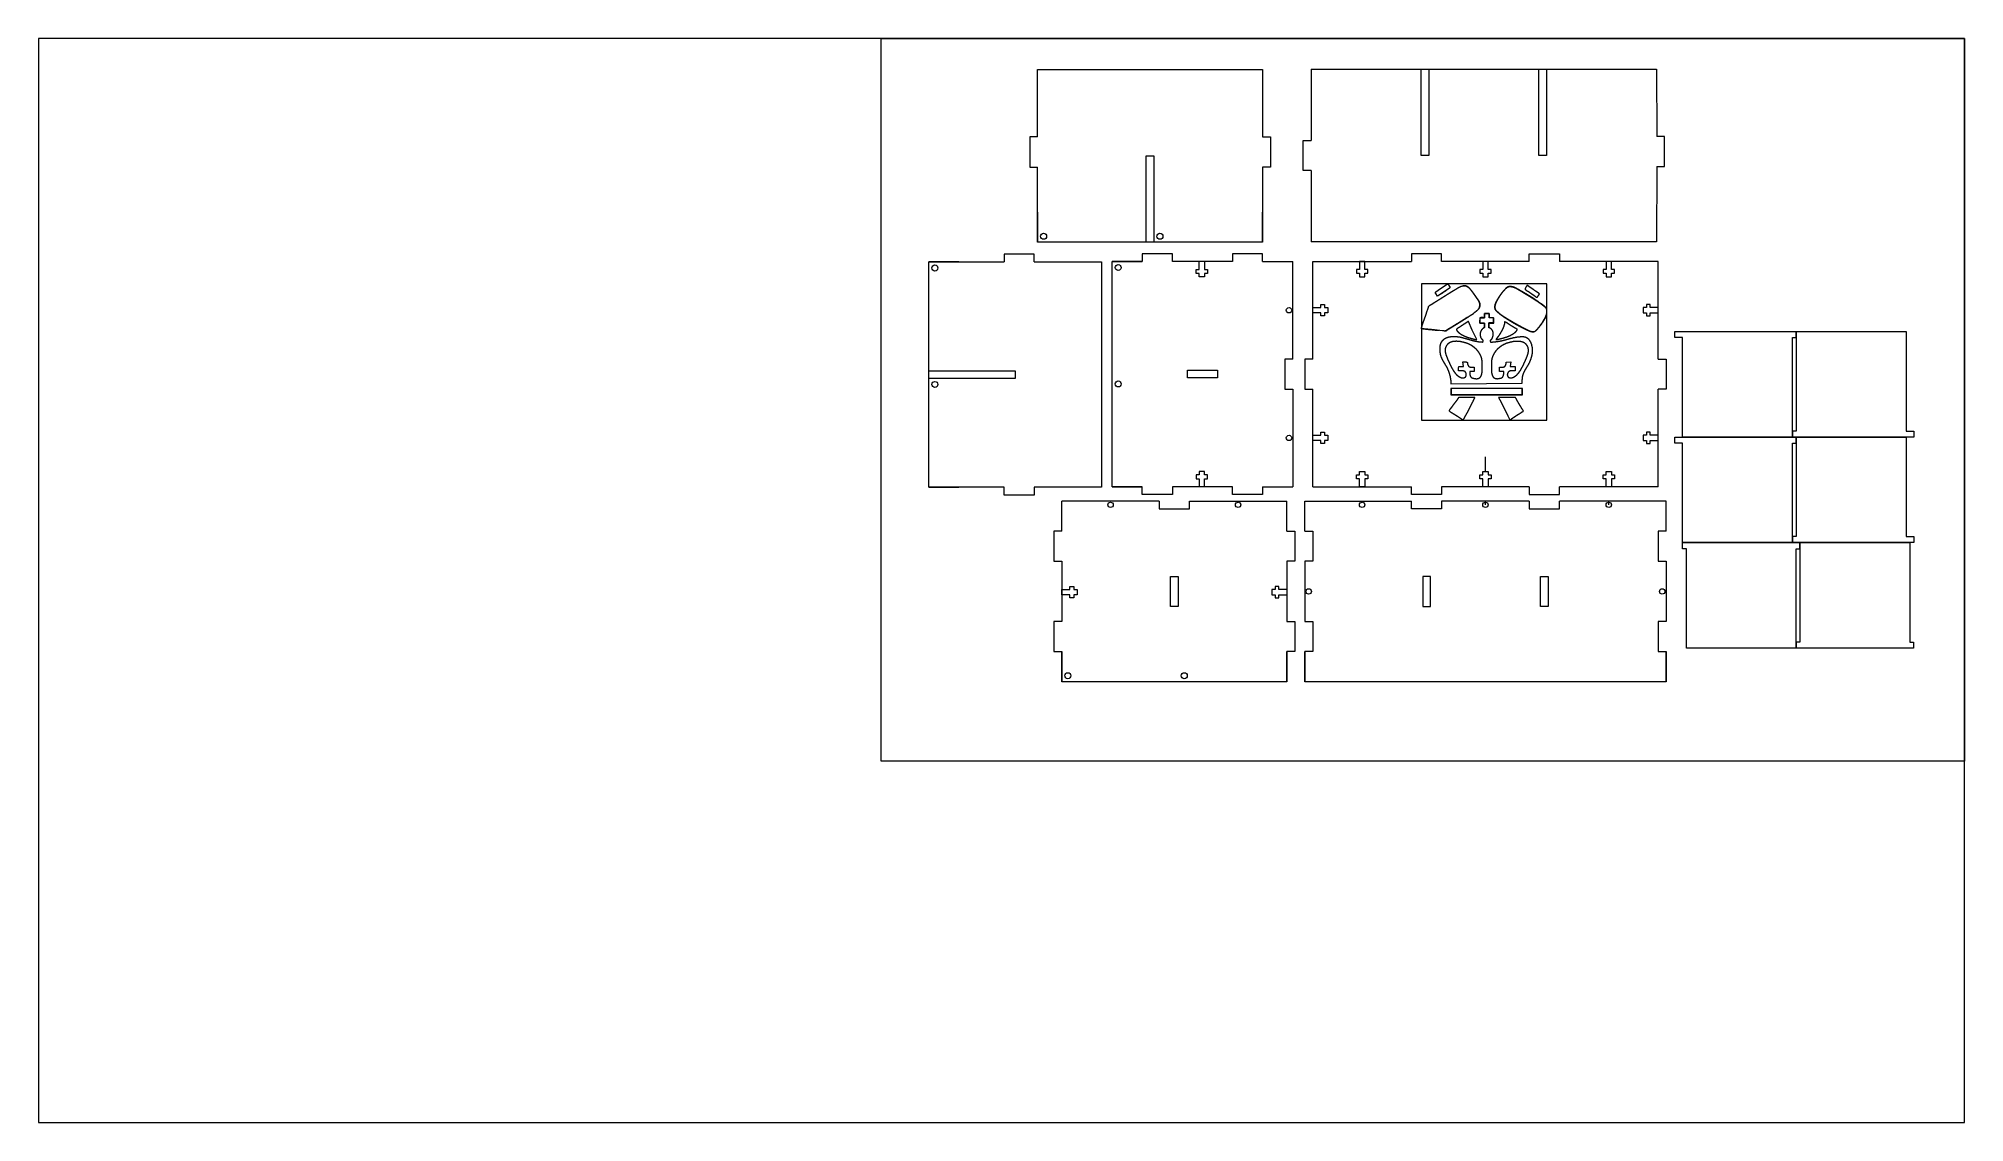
# Model space of a CAD drawing. Header units: inches. Extents: x 5.7 to 37.7, y 3.3 to 21.3.
import ezdxf

# ---------------------------------------------------------------- set-up
doc = ezdxf.new("R2010")
doc.units = ezdxf.units.IN
doc.header["$MEASUREMENT"] = 0
doc.layers.add('LASER BLACK', color=7, linetype='Continuous', lineweight=0, true_color=0x000000)
doc.layers.add('LASER MAGENTA', color=6, linetype='Continuous', lineweight=0, true_color=0xff00ff)

msp = doc.modelspace()

# ---------------------------------------------------------------- linework, layer by layer
at = {"layer": 'LASER BLACK', "linetype": 'Continuous'}
for p, q in [((29.475, 16.746), (29.514, 16.773)), ((29.788, 16.3), (29.794, 16.286))]:
    msp.add_line(p, q, dxfattribs=at)
at = {"layer": 'LASER BLACK'}
for points in [[(28.642, 17.258), (28.642, 17.258)], [(28.642, 17.258), (28.642, 16.519), (28.644, 16.519), (28.644, 16.521), (28.644, 16.522), (28.645, 16.524), (28.645, 16.526), (28.646, 16.527), (28.646, 16.529), (28.646, 16.531), (28.647, 16.532), (28.647, 16.534), (28.648, 16.535), (28.648, 16.537), (28.649, 16.539), (28.649, 16.54), (28.649, 16.542), (28.65, 16.544), (28.65, 16.545), (28.651, 16.547), (28.651, 16.549), (28.652, 16.55), (28.652, 16.552), (28.653, 16.554), (28.653, 16.555), (28.653, 16.557), (28.654, 16.559), (28.654, 16.56), (28.655, 16.562), (28.655, 16.564), (28.656, 16.565), (28.656, 16.567), (28.657, 16.569), (28.657, 16.57), (28.658, 16.572), (28.658, 16.574), (28.659, 16.575), (28.659, 16.577), (28.66, 16.579), (28.66, 16.58), (28.661, 16.582), (28.661, 16.584), (28.662, 16.585), (28.662, 16.587), (28.663, 16.589), (28.663, 16.59), (28.664, 16.592), (28.665, 16.594), (28.665, 16.595), (28.666, 16.597), (28.666, 16.599), (28.667, 16.6), (28.667, 16.602), (28.668, 16.604), (28.668, 16.605), (28.669, 16.607), (28.669, 16.608), (28.67, 16.61), (28.671, 16.612), (28.671, 16.613), (28.672, 16.615), (28.672, 16.617), (28.673, 16.618), (28.673, 16.62), (28.674, 16.622), (28.674, 16.623), (28.675, 16.625), (28.676, 16.627), (28.676, 16.628), (28.677, 16.63), (28.677, 16.632), (28.678, 16.633), (28.678, 16.635), (28.679, 16.637), (28.68, 16.638), (28.68, 16.64), (28.681, 16.642), (28.681, 16.643), (28.682, 16.645), (28.683, 16.646), (28.683, 16.648), (28.684, 16.65), (28.684, 16.651), (28.685, 16.653), (28.685, 16.655), (28.686, 16.656), (28.687, 16.658), (28.687, 16.66), (28.688, 16.661), (28.688, 16.663), (28.689, 16.665), (28.69, 16.666), (28.69, 16.668), (28.691, 16.669), (28.691, 16.671), (28.692, 16.673), (28.693, 16.674), (28.693, 16.676), (28.694, 16.678), (28.694, 16.679), (28.695, 16.681), (28.696, 16.683), (28.696, 16.684), (28.697, 16.686), (28.697, 16.688), (28.698, 16.689), (28.699, 16.691), (28.699, 16.692), (28.7, 16.694), (28.7, 16.696), (28.701, 16.697), (28.702, 16.699), (28.702, 16.701), (28.703, 16.702), (28.703, 16.704), (28.704, 16.706), (28.705, 16.707), (28.705, 16.709), (28.706, 16.71), (28.706, 16.712), (28.707, 16.714), (28.707, 16.715), (28.708, 16.717), (28.709, 16.719), (28.709, 16.72), (28.71, 16.722), (28.71, 16.724), (28.711, 16.725), (28.712, 16.727), (28.712, 16.728), (28.713, 16.73), (28.713, 16.732), (28.714, 16.733), (28.715, 16.735), (28.715, 16.737), (28.716, 16.738), (28.716, 16.74), (28.717, 16.741), (28.717, 16.743), (28.718, 16.745), (28.719, 16.746), (28.719, 16.748), (28.72, 16.75), (28.72, 16.751), (28.721, 16.753), (28.721, 16.755), (28.722, 16.756), (28.723, 16.758), (28.723, 16.759), (28.724, 16.761), (28.724, 16.763), (28.725, 16.764), (28.725, 16.766), (28.726, 16.768), (28.726, 16.769), (28.727, 16.771), (28.728, 16.772), (28.728, 16.774), (28.729, 16.776), (28.755, 16.854), (28.755, 16.855), (28.756, 16.857), (28.756, 16.859), (28.757, 16.86), (28.757, 16.862), (28.758, 16.864), (28.758, 16.865), (28.758, 16.867), (28.759, 16.869), (28.759, 16.871), (28.76, 16.872), (28.761, 16.874), (28.761, 16.876), (28.762, 16.878), (28.762, 16.879), (28.763, 16.881), (28.764, 16.883), (28.765, 16.884), (28.765, 16.886), (28.766, 16.887), (28.767, 16.889), (28.768, 16.89), (28.769, 16.891), (28.77, 16.892), (28.771, 16.893), (28.772, 16.895), (28.774, 16.896), (28.775, 16.897), (28.776, 16.898), (28.778, 16.899), (28.779, 16.9), (28.781, 16.901), (28.782, 16.902), (28.784, 16.903), (28.785, 16.904), (28.787, 16.905), (28.789, 16.906), (28.79, 16.907), (28.792, 16.908), (28.794, 16.909), (28.795, 16.909), (28.797, 16.91), (28.798, 16.911), (28.8, 16.912), (28.801, 16.913), (28.803, 16.914), (28.805, 16.915), (28.806, 16.916), (28.807, 16.916), (28.809, 16.917), (28.81, 16.918), (28.812, 16.919), (28.813, 16.92), (28.815, 16.921), (28.816, 16.922), (28.818, 16.923), (28.819, 16.924), (28.82, 16.925), (28.822, 16.926), (28.823, 16.926), (28.825, 16.927), (28.826, 16.928), (28.828, 16.929), (28.829, 16.93), (28.831, 16.931), (28.832, 16.932), (28.834, 16.933), (28.835, 16.934), (28.837, 16.935), (28.838, 16.936), (28.84, 16.937), (28.841, 16.938), (28.843, 16.939), (28.844, 16.94), (28.845, 16.94), (28.847, 16.941), (28.848, 16.942), (28.85, 16.943), (28.851, 16.944), (28.853, 16.945), (28.854, 16.946), (28.856, 16.947), (28.857, 16.948), (28.859, 16.949), (28.86, 16.95), (28.862, 16.951), (28.863, 16.952), (28.865, 16.953), (28.866, 16.953), (28.868, 16.954), (28.869, 16.955), (28.87, 16.956), (28.872, 16.957), (28.873, 16.958), (28.875, 16.959), (28.876, 16.96), (28.878, 16.961), (28.879, 16.962), (28.881, 16.963), (28.882, 16.964), (28.884, 16.965), (28.885, 16.966), (28.887, 16.966), (28.888, 16.967), (28.89, 16.968), (28.891, 16.969), (28.893, 16.97), (28.894, 16.971), (28.896, 16.972), (28.897, 16.973), (28.899, 16.974), (28.9, 16.975), (28.901, 16.976), (28.903, 16.977), (28.904, 16.978), (28.906, 16.978), (28.907, 16.979)], [(30.282, 17.146), (30.283, 17.145), (30.285, 17.145), (30.286, 17.144), (30.288, 17.143), (30.289, 17.142), (30.291, 17.141), (30.292, 17.14), (30.294, 17.139), (30.295, 17.138), (30.297, 17.137), (30.298, 17.137), (30.3, 17.136), (30.301, 17.135), (30.303, 17.134), (30.304, 17.133), (30.306, 17.132), (30.307, 17.131), (30.309, 17.13), (30.31, 17.129), (30.312, 17.128), (30.313, 17.128), (30.315, 17.127), (30.316, 17.126), (30.318, 17.125), (30.319, 17.124), (30.321, 17.123), (30.322, 17.122), (30.324, 17.121), (30.325, 17.12), (30.327, 17.12), (30.328, 17.119), (30.33, 17.118), (30.331, 17.117), (30.333, 17.116), (30.334, 17.115), (30.336, 17.114), (30.337, 17.113), (30.339, 17.112), (30.34, 17.111), (30.342, 17.111), (30.343, 17.11), (30.345, 17.109), (30.346, 17.108), (30.348, 17.107), (30.349, 17.106), (30.351, 17.105), (30.352, 17.104), (30.354, 17.103), (30.355, 17.102), (30.356, 17.102), (30.358, 17.101), (30.359, 17.1), (30.361, 17.099), (30.362, 17.098), (30.364, 17.097), (30.365, 17.096), (30.367, 17.095), (30.368, 17.094), (30.37, 17.093), (30.371, 17.093), (30.373, 17.092), (30.374, 17.091), (30.376, 17.09), (30.377, 17.089), (30.379, 17.088), (30.38, 17.087), (30.382, 17.086), (30.383, 17.085), (30.385, 17.084), (30.386, 17.084), (30.388, 17.083), (30.389, 17.082), (30.391, 17.081), (30.392, 17.08), (30.394, 17.079), (30.395, 17.078), (30.397, 17.077), (30.398, 17.076), (30.4, 17.075), (30.401, 17.074), (30.403, 17.074), (30.404, 17.073), (30.406, 17.072), (30.407, 17.071), (30.409, 17.07), (30.41, 17.069), (30.412, 17.068), (30.413, 17.067), (30.415, 17.066), (30.416, 17.065), (30.417, 17.064), (30.419, 17.063), (30.42, 17.063), (30.422, 17.062), (30.423, 17.061), (30.425, 17.06), (30.426, 17.059), (30.428, 17.058), (30.429, 17.057), (30.431, 17.056), (30.432, 17.055), (30.434, 17.054), (30.435, 17.053), (30.437, 17.052), (30.438, 17.052), (30.44, 17.051), (30.441, 17.05), (30.443, 17.049), (30.444, 17.048), (30.446, 17.047), (30.447, 17.046), (30.449, 17.045), (30.45, 17.044), (30.452, 17.043), (30.453, 17.042), (30.454, 17.041), (30.456, 17.04), (30.457, 17.04), (30.459, 17.039), (30.46, 17.038), (30.462, 17.037), (30.463, 17.036), (30.465, 17.035), (30.466, 17.034), (30.468, 17.033), (30.469, 17.032), (30.471, 17.031), (30.472, 17.03), (30.474, 17.029), (30.475, 17.028), (30.477, 17.027), (30.478, 17.027), (30.48, 17.026), (30.481, 17.025), (30.483, 17.024), (30.484, 17.023), (30.485, 17.022), (30.487, 17.021), (30.488, 17.02), (30.49, 17.019), (30.491, 17.018), (30.493, 17.017), (30.494, 17.016), (30.496, 17.015), (30.497, 17.014), (30.499, 17.013), (30.5, 17.013), (30.502, 17.012), (30.503, 17.011), (30.505, 17.01), (30.506, 17.009), (30.507, 17.008), (30.509, 17.007), (30.51, 17.006), (30.512, 17.005), (30.513, 17.004), (30.515, 17.003), (30.516, 17.002), (30.518, 17.001), (30.519, 17), (30.521, 16.999), (30.522, 16.998), (30.524, 16.997), (30.525, 16.996), (30.527, 16.996), (30.528, 16.995), (30.529, 16.994), (30.531, 16.993), (30.532, 16.992), (30.534, 16.991), (30.535, 16.99), (30.537, 16.989), (30.538, 16.988), (30.54, 16.987), (30.541, 16.986), (30.543, 16.985), (30.544, 16.984), (30.545, 16.983), (30.547, 16.982), (30.548, 16.981), (30.55, 16.98), (30.551, 16.979), (30.553, 16.978), (30.554, 16.977), (30.556, 16.976), (30.557, 16.975), (30.559, 16.975), (30.56, 16.974), (30.562, 16.973), (30.563, 16.972), (30.564, 16.971), (30.566, 16.97), (30.567, 16.969), (30.569, 16.968), (30.57, 16.967), (30.572, 16.966), (30.573, 16.965), (30.575, 16.964), (30.576, 16.963), (30.577, 16.962), (30.579, 16.961), (30.58, 16.96), (30.582, 16.959), (30.583, 16.958), (30.585, 16.957), (30.586, 16.956), (30.588, 16.955), (30.589, 16.954), (30.591, 16.953), (30.592, 16.952), (30.593, 16.951), (30.595, 16.95), (30.596, 16.949), (30.598, 16.948), (30.599, 16.947), (30.601, 16.946), (30.602, 16.945), (30.604, 16.944), (30.605, 16.943), (30.606, 16.942), (30.608, 16.941), (30.609, 16.94), (30.611, 16.939), (30.612, 16.938), (30.614, 16.937), (30.615, 16.936), (30.616, 16.935), (30.618, 16.934), (30.619, 16.933), (30.621, 16.932), (30.622, 16.931), (30.624, 16.93), (30.625, 16.929), (30.626, 16.928), (30.628, 16.927), (30.629, 16.926), (30.631, 16.925), (30.632, 16.924), (30.634, 16.923), (30.635, 16.922), (30.636, 16.921), (30.638, 16.92), (30.639, 16.919), (30.641, 16.918), (30.642, 16.917), (30.643, 16.916), (30.645, 16.915), (30.646, 16.914), (30.648, 16.913), (30.649, 16.911), (30.65, 16.91), (30.652, 16.909), (30.653, 16.908), (30.655, 16.907), (30.656, 16.906), (30.657, 16.905), (30.659, 16.904), (30.66, 16.903), (30.661, 16.902), (30.663, 16.901), (30.664, 16.9), (30.665, 16.899), (30.667, 16.897), (30.668, 16.896), (30.67, 16.895), (30.671, 16.894), (30.672, 16.893), (30.674, 16.892), (30.675, 16.891), (30.676, 16.89), (30.678, 16.889), (30.679, 16.887), (30.68, 16.886), (30.682, 16.885), (30.683, 16.884), (30.684, 16.883), (30.686, 16.882), (30.687, 16.881), (30.688, 16.879), (30.69, 16.878), (30.691, 16.877), (30.692, 16.876), (30.694, 16.875), (30.695, 16.874), (30.696, 16.873), (30.697, 16.871), (30.699, 16.87), (30.7, 16.869), (30.701, 16.868), (30.702, 16.866), (30.703, 16.865), (30.705, 16.864), (30.706, 16.863), (30.707, 16.861), (30.708, 16.86), (30.709, 16.859), (30.71, 16.857), (30.711, 16.856), (30.712, 16.855), (30.713, 16.853), (30.714, 16.852), (30.715, 16.85), (30.716, 16.849), (30.717, 16.847), (30.717, 16.846), (30.718, 16.844), (30.719, 16.843), (30.72, 16.841), (30.72, 16.84), (30.721, 16.838), (30.722, 16.836), (30.722, 16.835), (30.724, 16.835), (30.724, 17.258), (29.081, 17.258), (29.111, 17.215), (29.12, 17.198), (29.107, 17.186), (29.067, 17.159), (28.909, 17.053), (28.879, 17.097), (28.869, 17.115), (28.881, 17.126), (28.92, 17.151), (29.076, 17.256), (29.036, 17.258), (28.947, 17.258), (28.642, 17.258)], [(28.907, 16.979), (28.909, 16.98), (28.91, 16.981), (28.912, 16.982), (28.913, 16.983), (28.915, 16.984), (28.916, 16.985), (28.918, 16.986), (28.919, 16.987), (28.921, 16.988), (28.922, 16.989), (28.924, 16.99), (28.925, 16.99), (28.927, 16.991), (28.928, 16.992), (28.929, 16.993), (28.931, 16.994), (28.932, 16.995), (28.934, 16.996), (28.935, 16.997), (28.937, 16.998), (28.938, 16.999), (28.94, 17), (28.941, 17.001), (28.943, 17.001), (28.944, 17.002), (28.946, 17.003), (28.947, 17.004), (28.949, 17.005), (28.95, 17.006), (28.952, 17.007), (28.953, 17.008), (28.954, 17.009), (28.956, 17.01), (28.957, 17.011), (28.959, 17.012), (28.96, 17.013), (28.962, 17.013), (28.963, 17.014), (28.965, 17.015), (28.966, 17.016), (28.968, 17.017), (28.969, 17.018), (28.971, 17.019), (28.972, 17.02), (28.974, 17.021), (28.975, 17.022), (28.977, 17.023), (28.978, 17.024), (28.979, 17.025), (28.981, 17.025), (28.982, 17.026), (28.984, 17.027), (28.985, 17.028), (28.987, 17.029), (28.988, 17.03), (28.99, 17.031), (28.991, 17.032), (28.993, 17.033), (28.994, 17.034), (28.996, 17.035), (28.997, 17.036), (28.999, 17.037), (29, 17.037), (29.001, 17.038), (29.003, 17.039), (29.004, 17.04), (29.006, 17.041), (29.007, 17.042), (29.009, 17.043), (29.01, 17.044), (29.012, 17.045), (29.013, 17.046), (29.015, 17.047), (29.016, 17.048), (29.018, 17.049), (29.019, 17.05), (29.021, 17.05), (29.022, 17.051), (29.024, 17.052), (29.025, 17.053), (29.026, 17.054), (29.028, 17.055), (29.029, 17.056), (29.031, 17.057), (29.032, 17.058), (29.034, 17.059), (29.035, 17.06), (29.037, 17.061), (29.038, 17.062), (29.04, 17.062), (29.041, 17.063), (29.043, 17.064), (29.044, 17.065), (29.046, 17.066), (29.047, 17.067), (29.049, 17.068), (29.05, 17.069), (29.051, 17.07), (29.053, 17.071), (29.054, 17.072), (29.056, 17.073), (29.057, 17.073), (29.059, 17.074), (29.06, 17.075), (29.062, 17.076), (29.063, 17.077), (29.065, 17.078), (29.066, 17.079), (29.068, 17.08), (29.069, 17.081), (29.071, 17.082), (29.072, 17.083), (29.074, 17.084), (29.075, 17.085), (29.076, 17.085), (29.078, 17.086), (29.079, 17.087), (29.081, 17.088), (29.082, 17.089), (29.084, 17.09), (29.085, 17.091), (29.087, 17.092), (29.088, 17.093), (29.09, 17.094), (29.091, 17.095), (29.093, 17.096), (29.094, 17.096), (29.096, 17.097), (29.097, 17.098), (29.099, 17.099), (29.1, 17.1), (29.101, 17.101), (29.103, 17.102), (29.104, 17.103), (29.106, 17.104), (29.107, 17.105), (29.109, 17.106), (29.11, 17.107), (29.112, 17.108), (29.113, 17.108), (29.115, 17.109), (29.116, 17.11), (29.118, 17.111), (29.119, 17.112), (29.121, 17.113), (29.122, 17.114), (29.124, 17.115), (29.125, 17.116), (29.127, 17.117), (29.128, 17.118), (29.13, 17.118), (29.131, 17.119), (29.132, 17.12), (29.134, 17.121), (29.135, 17.122), (29.137, 17.123), (29.138, 17.124), (29.14, 17.125), (29.141, 17.126), (29.143, 17.127), (29.144, 17.128), (29.146, 17.128), (29.147, 17.129), (29.149, 17.13), (29.15, 17.131), (29.152, 17.132), (29.153, 17.133), (29.155, 17.134), (29.156, 17.135), (29.158, 17.136), (29.159, 17.137), (29.161, 17.138), (29.162, 17.138), (29.164, 17.139), (29.165, 17.14), (29.166, 17.141), (29.168, 17.142), (29.169, 17.143), (29.171, 17.144), (29.172, 17.145), (29.174, 17.146), (29.175, 17.147), (29.177, 17.148), (29.178, 17.148), (29.18, 17.149), (29.181, 17.15), (29.183, 17.151), (29.184, 17.152), (29.186, 17.153), (29.187, 17.154), (29.189, 17.155), (29.19, 17.156), (29.192, 17.157), (29.193, 17.157), (29.195, 17.158), (29.196, 17.159), (29.198, 17.16), (29.199, 17.161), (29.201, 17.162), (29.202, 17.163), (29.204, 17.164), (29.205, 17.165), (29.207, 17.165), (29.208, 17.166), (29.21, 17.167), (29.211, 17.168), (29.212, 17.169), (29.214, 17.17), (29.215, 17.171), (29.216, 17.171), (29.218, 17.172), (29.219, 17.173), (29.221, 17.174), (29.222, 17.175), (29.223, 17.176), (29.225, 17.177), (29.226, 17.177), (29.228, 17.178), (29.229, 17.179), (29.23, 17.18), (29.232, 17.181), (29.233, 17.182), (29.235, 17.183), (29.236, 17.183), (29.237, 17.184), (29.239, 17.185), (29.24, 17.186), (29.242, 17.187), (29.243, 17.188), (29.245, 17.189), (29.246, 17.19), (29.248, 17.19), (29.249, 17.191), (29.25, 17.192), (29.252, 17.193), (29.253, 17.194), (29.255, 17.195), (29.256, 17.196), (29.258, 17.196), (29.259, 17.197), (29.261, 17.198), (29.262, 17.199), (29.264, 17.2), (29.265, 17.201), (29.267, 17.201), (29.268, 17.202), (29.27, 17.203), (29.271, 17.204), (29.273, 17.205), (29.274, 17.205), (29.276, 17.206), (29.277, 17.207), (29.279, 17.208), (29.28, 17.208), (29.282, 17.209), (29.284, 17.21), (29.285, 17.211), (29.287, 17.211), (29.288, 17.212), (29.29, 17.213), (29.291, 17.213), (29.293, 17.214), (29.294, 17.215), (29.296, 17.215), (29.298, 17.216), (29.299, 17.216), (29.301, 17.217), (29.302, 17.218), (29.304, 17.218), (29.305, 17.219), (29.307, 17.219), (29.309, 17.22), (29.31, 17.22), (29.312, 17.221), (29.313, 17.221), (29.315, 17.222), (29.317, 17.222), (29.318, 17.223), (29.32, 17.223), (29.321, 17.224), (29.323, 17.224), (29.325, 17.224), (29.326, 17.225), (29.328, 17.225), (29.329, 17.225), (29.331, 17.226), (29.333, 17.226), (29.334, 17.226), (29.336, 17.226), (29.338, 17.226), (29.339, 17.227), (29.341, 17.227), (29.342, 17.227), (29.344, 17.227), (29.346, 17.227), (29.347, 17.227), (29.349, 17.227), (29.351, 17.227), (29.352, 17.227), (29.354, 17.227), (29.356, 17.227), (29.357, 17.227), (29.359, 17.227), (29.361, 17.227), (29.362, 17.227), (29.364, 17.227), (29.366, 17.227), (29.367, 17.226), (29.369, 17.226), (29.371, 17.226), (29.372, 17.225), (29.374, 17.225), (29.376, 17.225), (29.377, 17.224), (29.379, 17.224), (29.381, 17.223), (29.382, 17.223), (29.384, 17.222), (29.386, 17.222), (29.387, 17.221), (29.389, 17.221), (29.39, 17.22), (29.392, 17.219), (29.394, 17.219), (29.395, 17.218), (29.397, 17.217), (29.398, 17.216), (29.4, 17.215), (29.401, 17.215), (29.403, 17.214), (29.404, 17.213), (29.406, 17.212), (29.407, 17.211), (29.408, 17.21), (29.41, 17.209), (29.411, 17.208), (29.413, 17.207), (29.414, 17.206), (29.415, 17.205), (29.417, 17.204), (29.418, 17.203), (29.419, 17.202), (29.421, 17.201), (29.422, 17.2), (29.423, 17.199), (29.425, 17.198), (29.426, 17.197), (29.427, 17.196), (29.429, 17.194), (29.43, 17.193), (29.431, 17.192), (29.432, 17.191), (29.434, 17.19), (29.435, 17.188), (29.436, 17.187), (29.437, 17.186), (29.438, 17.185), (29.44, 17.184), (29.441, 17.182), (29.442, 17.181), (29.443, 17.18), (29.444, 17.178), (29.445, 17.177), (29.447, 17.176), (29.448, 17.175), (29.449, 17.173), (29.45, 17.172), (29.451, 17.171), (29.452, 17.17), (29.453, 17.168), (29.454, 17.167), (29.456, 17.166), (29.457, 17.164), (29.458, 17.163), (29.459, 17.162), (29.46, 17.16), (29.461, 17.159), (29.462, 17.158), (29.463, 17.156), (29.465, 17.155), (29.466, 17.154), (29.467, 17.152), (29.468, 17.151), (29.469, 17.15), (29.47, 17.148), (29.471, 17.147), (29.472, 17.145), (29.473, 17.144), (29.474, 17.143), (29.475, 17.141), (29.476, 17.14), (29.478, 17.139), (29.479, 17.137), (29.48, 17.136), (29.481, 17.135), (29.482, 17.133), (29.483, 17.132), (29.484, 17.13), (29.485, 17.129), (29.486, 17.128), (29.487, 17.126), (29.488, 17.125), (29.489, 17.123), (29.49, 17.122), (29.491, 17.121), (29.492, 17.119), (29.493, 17.118), (29.494, 17.116), (29.495, 17.115), (29.496, 17.114), (29.498, 17.112), (29.499, 17.111), (29.5, 17.109), (29.501, 17.108), (29.502, 17.107), (29.503, 17.105), (29.504, 17.104), (29.505, 17.102), (29.506, 17.101), (29.507, 17.1), (29.508, 17.098), (29.509, 17.097), (29.51, 17.095), (29.511, 17.094), (29.512, 17.093), (29.513, 17.091), (29.514, 17.09), (29.515, 17.088), (29.516, 17.087), (29.517, 17.085), (29.518, 17.084), (29.519, 17.083), (29.52, 17.081), (29.521, 17.08), (29.522, 17.078), (29.523, 17.077), (29.524, 17.075), (29.525, 17.074), (29.526, 17.072), (29.527, 17.071), (29.528, 17.07), (29.529, 17.068), (29.53, 17.067), (29.531, 17.065), (29.532, 17.064), (29.533, 17.062), (29.534, 17.061), (29.535, 17.06), (29.536, 17.058), (29.537, 17.057), (29.538, 17.055), (29.539, 17.054), (29.54, 17.052), (29.54, 17.051), (29.541, 17.049), (29.542, 17.048), (29.543, 17.047), (29.544, 17.045), (29.545, 17.044), (29.546, 17.042), (29.547, 17.041), (29.548, 17.039), (29.549, 17.038), (29.55, 17.036), (29.551, 17.035), (29.552, 17.034), (29.553, 17.032), (29.554, 17.031), (29.555, 17.029), (29.556, 17.028), (29.557, 17.026), (29.558, 17.025), (29.559, 17.023), (29.56, 17.022), (29.561, 17.021), (29.562, 17.019), (29.563, 17.018), (29.564, 17.017), (29.565, 17.015), (29.565, 17.014), (29.566, 17.012), (29.567, 17.011), (29.568, 17.01), (29.569, 17.008), (29.571, 17.007), (29.572, 17.005), (29.573, 17.004), (29.574, 17.003), (29.575, 17.001), (29.576, 17), (29.577, 16.998), (29.578, 16.997), (29.579, 16.995), (29.58, 16.994), (29.581, 16.993), (29.582, 16.991), (29.583, 16.99), (29.584, 16.988), (29.585, 16.987), (29.586, 16.985), (29.587, 16.984), (29.588, 16.982), (29.589, 16.981), (29.59, 16.979), (29.591, 16.978), (29.592, 16.976), (29.593, 16.975), (29.594, 16.973), (29.594, 16.972), (29.595, 16.97), (29.596, 16.969), (29.597, 16.967), (29.598, 16.966), (29.599, 16.964), (29.599, 16.963), (29.6, 16.961), (29.601, 16.96), (29.602, 16.958), (29.602, 16.957), (29.603, 16.955), (29.604, 16.954), (29.604, 16.952), (29.605, 16.95), (29.606, 16.949), (29.606, 16.947), (29.607, 16.946), (29.607, 16.944), (29.608, 16.942), (29.608, 16.94), (29.609, 16.939), (29.609, 16.937), (29.61, 16.935), (29.61, 16.933), (29.61, 16.932), (29.611, 16.93), (29.611, 16.928), (29.611, 16.926), (29.612, 16.925), (29.612, 16.923), (29.612, 16.921), (29.612, 16.92), (29.612, 16.918), (29.613, 16.916), (29.613, 16.915), (29.613, 16.913), (29.613, 16.912), (29.613, 16.91), (29.613, 16.908), (29.613, 16.907), (29.613, 16.905), (29.613, 16.904), (29.613, 16.902), (29.613, 16.9), (29.613, 16.899), (29.613, 16.897), (29.613, 16.896), (29.612, 16.894), (29.612, 16.893), (29.612, 16.891), (29.612, 16.89), (29.611, 16.888), (29.611, 16.887), (29.611, 16.885), (29.611, 16.884), (29.61, 16.883), (29.61, 16.881), (29.61, 16.88), (29.609, 16.878), (29.609, 16.877), (29.608, 16.875), (29.608, 16.874), (29.607, 16.873), (29.607, 16.871), (29.606, 16.87), (29.606, 16.869), (29.605, 16.867), (29.605, 16.866), (29.604, 16.864), (29.604, 16.863), (29.603, 16.862), (29.602, 16.86), (29.602, 16.859), (29.601, 16.858), (29.601, 16.857), (29.6, 16.855), (29.599, 16.854), (29.598, 16.853), (29.598, 16.851), (29.597, 16.85), (29.596, 16.849), (29.595, 16.848), (29.595, 16.846), (29.594, 16.845), (29.593, 16.844), (29.592, 16.843), (29.591, 16.842), (29.59, 16.84), (29.589, 16.839), (29.589, 16.838), (29.588, 16.837), (29.587, 16.836), (29.586, 16.834), (29.585, 16.833), (29.584, 16.832), (29.583, 16.831), (29.582, 16.83), (29.581, 16.829), (29.58, 16.827), (29.579, 16.826), (29.578, 16.825), (29.577, 16.824), (29.576, 16.823), (29.575, 16.822), (29.574, 16.821), (29.573, 16.82), (29.571, 16.819), (29.57, 16.817), (29.569, 16.816), (29.568, 16.815), (29.567, 16.814), (29.566, 16.813), (29.565, 16.812), (29.563, 16.811), (29.562, 16.81), (29.561, 16.809), (29.56, 16.808), (29.559, 16.807), (29.558, 16.806), (29.556, 16.805), (29.555, 16.804), (29.554, 16.803), (29.553, 16.802), (29.551, 16.801), (29.55, 16.8), (29.549, 16.799), (29.548, 16.798), (29.546, 16.797), (29.545, 16.796), (29.544, 16.795), (29.542, 16.794), (29.541, 16.793), (29.54, 16.792), (29.539, 16.791), (29.537, 16.79), (29.536, 16.789), (29.535, 16.788), (29.533, 16.787), (29.532, 16.786), (29.531, 16.785), (29.529, 16.784), (29.528, 16.783), (29.527, 16.782), (29.525, 16.781), (29.524, 16.78), (29.523, 16.779), (29.521, 16.778), (29.52, 16.777), (29.518, 16.776), (29.517, 16.776), (29.516, 16.775), (29.514, 16.774), (29.513, 16.773)], [(28.969, 17.093), (28.97, 17.094), (28.972, 17.095), (28.973, 17.096), (28.975, 17.097), (28.976, 17.098), (28.977, 17.099), (28.979, 17.1), (28.98, 17.101), (28.982, 17.102), (28.983, 17.103), (28.985, 17.104), (28.986, 17.105), (28.988, 17.106), (28.989, 17.107), (28.99, 17.108), (28.992, 17.109), (28.993, 17.11), (28.995, 17.111), (28.996, 17.112), (28.998, 17.113), (28.999, 17.114), (29.001, 17.115), (29.002, 17.116), (29.004, 17.117), (29.005, 17.118), (29.007, 17.119), (29.008, 17.12), (29.009, 17.121), (29.011, 17.122), (29.012, 17.123), (29.014, 17.124), (29.015, 17.125), (29.017, 17.125), (29.018, 17.126), (29.02, 17.127), (29.021, 17.128), (29.023, 17.129), (29.024, 17.13), (29.026, 17.131), (29.027, 17.132), (29.028, 17.133), (29.03, 17.134), (29.031, 17.135), (29.033, 17.136), (29.034, 17.137), (29.036, 17.138), (29.037, 17.139), (29.039, 17.14), (29.04, 17.141), (29.042, 17.142), (29.043, 17.143), (29.045, 17.144), (29.046, 17.145), (29.047, 17.146), (29.049, 17.147), (29.05, 17.148), (29.052, 17.149), (29.053, 17.15), (29.055, 17.151), (29.056, 17.152), (29.058, 17.153), (29.059, 17.154)], [(29.602, 16.854), (29.602, 16.855), (29.603, 16.857), (29.603, 16.859), (29.604, 16.86), (29.605, 16.862), (29.605, 16.863), (29.606, 16.865), (29.606, 16.867), (29.606, 16.868), (29.607, 16.87), (29.607, 16.872), (29.608, 16.873), (29.608, 16.875), (29.609, 16.877), (29.609, 16.878), (29.609, 16.88), (29.61, 16.882), (29.61, 16.883), (29.61, 16.885), (29.611, 16.887), (29.611, 16.888), (29.611, 16.89), (29.611, 16.892), (29.611, 16.894), (29.612, 16.895), (29.612, 16.897), (29.612, 16.899), (29.612, 16.901), (29.612, 16.902), (29.612, 16.904), (29.612, 16.906), (29.612, 16.907), (29.612, 16.909), (29.612, 16.911), (29.612, 16.913), (29.612, 16.914), (29.612, 16.916), (29.612, 16.918), (29.612, 16.92), (29.612, 16.921), (29.612, 16.923), (29.612, 16.925), (29.611, 16.926), (29.611, 16.928), (29.611, 16.93), (29.611, 16.931), (29.61, 16.933), (29.61, 16.935), (29.61, 16.937), (29.609, 16.938), (29.609, 16.94), (29.609, 16.941), (29.608, 16.943), (29.608, 16.945), (29.607, 16.946), (29.607, 16.948), (29.606, 16.95), (29.605, 16.951), (29.605, 16.953), (29.604, 16.954), (29.603, 16.956), (29.603, 16.957), (29.602, 16.959), (29.601, 16.961), (29.601, 16.962), (29.6, 16.964), (29.599, 16.965), (29.598, 16.967), (29.597, 16.968), (29.597, 16.97), (29.596, 16.971), (29.595, 16.973), (29.594, 16.974), (29.593, 16.976), (29.592, 16.977), (29.591, 16.979), (29.59, 16.98), (29.589, 16.982), (29.588, 16.983), (29.587, 16.985), (29.586, 16.986), (29.585, 16.988), (29.584, 16.989), (29.584, 16.99), (29.582, 16.992), (29.581, 16.993), (29.58, 16.995), (29.579, 16.996), (29.578, 16.998), (29.577, 16.999), (29.576, 17.001), (29.575, 17.002), (29.574, 17.004), (29.573, 17.005), (29.572, 17.006), (29.571, 17.008), (29.57, 17.009), (29.569, 17.011), (29.568, 17.012), (29.567, 17.014), (29.566, 17.015), (29.565, 17.016), (29.564, 17.018), (29.563, 17.019), (29.562, 17.021), (29.561, 17.022), (29.56, 17.023), (29.559, 17.025), (29.558, 17.026), (29.557, 17.028), (29.556, 17.029), (29.555, 17.03), (29.554, 17.032), (29.553, 17.033), (29.552, 17.035), (29.551, 17.036), (29.551, 17.038), (29.55, 17.039), (29.549, 17.041), (29.548, 17.042), (29.547, 17.043), (29.546, 17.045), (29.545, 17.046), (29.544, 17.048), (29.543, 17.049), (29.542, 17.051), (29.541, 17.052), (29.54, 17.054), (29.539, 17.055), (29.538, 17.056), (29.537, 17.058), (29.536, 17.059), (29.535, 17.061), (29.534, 17.062), (29.533, 17.064), (29.532, 17.065), (29.531, 17.067), (29.53, 17.068), (29.529, 17.069), (29.528, 17.071), (29.527, 17.072), (29.526, 17.074), (29.525, 17.075), (29.524, 17.077), (29.523, 17.078), (29.522, 17.079), (29.521, 17.081), (29.52, 17.082), (29.519, 17.084), (29.518, 17.085), (29.517, 17.087), (29.516, 17.088), (29.515, 17.089), (29.514, 17.091), (29.513, 17.092), (29.512, 17.094), (29.511, 17.095), (29.51, 17.096), (29.509, 17.098), (29.508, 17.099), (29.507, 17.101), (29.506, 17.102), (29.505, 17.104), (29.504, 17.105), (29.503, 17.106), (29.502, 17.108), (29.501, 17.109), (29.5, 17.111), (29.499, 17.112), (29.498, 17.113), (29.497, 17.115), (29.496, 17.116), (29.494, 17.118), (29.493, 17.119), (29.492, 17.12), (29.491, 17.122), (29.49, 17.123), (29.489, 17.125), (29.488, 17.126), (29.487, 17.127), (29.486, 17.129), (29.485, 17.13), (29.484, 17.132), (29.483, 17.133), (29.482, 17.134), (29.481, 17.136), (29.48, 17.137), (29.479, 17.138), (29.478, 17.14), (29.477, 17.141), (29.475, 17.143), (29.474, 17.144), (29.473, 17.145), (29.472, 17.147), (29.471, 17.148), (29.47, 17.149), (29.469, 17.151), (29.468, 17.152), (29.467, 17.154), (29.466, 17.155), (29.465, 17.156), (29.464, 17.158), (29.462, 17.159), (29.461, 17.16), (29.46, 17.162), (29.459, 17.163), (29.458, 17.164), (29.457, 17.166), (29.456, 17.167), (29.455, 17.168), (29.454, 17.17), (29.453, 17.171), (29.452, 17.172), (29.45, 17.173), (29.449, 17.175), (29.448, 17.176), (29.447, 17.177), (29.446, 17.178), (29.445, 17.18), (29.444, 17.181), (29.442, 17.182), (29.441, 17.183), (29.44, 17.184), (29.439, 17.186), (29.438, 17.187), (29.437, 17.188), (29.435, 17.189), (29.434, 17.19), (29.433, 17.191), (29.432, 17.192), (29.43, 17.193), (29.429, 17.195), (29.428, 17.196), (29.427, 17.197), (29.425, 17.198), (29.424, 17.199), (29.423, 17.2), (29.422, 17.201), (29.42, 17.202), (29.419, 17.203), (29.418, 17.204), (29.416, 17.205), (29.415, 17.206), (29.414, 17.207), (29.412, 17.208), (29.411, 17.208), (29.41, 17.209), (29.408, 17.21), (29.407, 17.211), (29.405, 17.212), (29.404, 17.213), (29.403, 17.213), (29.401, 17.214), (29.4, 17.215), (29.398, 17.216), (29.397, 17.216), (29.396, 17.217), (29.394, 17.218), (29.393, 17.218), (29.391, 17.219), (29.39, 17.22), (29.388, 17.22), (29.387, 17.221), (29.385, 17.221), (29.384, 17.222), (29.382, 17.222), (29.381, 17.223), (29.379, 17.223), (29.378, 17.224), (29.376, 17.224), (29.374, 17.225), (29.373, 17.225), (29.371, 17.225), (29.37, 17.226), (29.368, 17.226), (29.367, 17.226), (29.365, 17.226), (29.363, 17.227), (29.362, 17.227), (29.36, 17.227), (29.358, 17.227), (29.357, 17.227), (29.355, 17.227), (29.353, 17.227), (29.352, 17.227), (29.35, 17.227), (29.348, 17.227), (29.347, 17.227), (29.345, 17.227), (29.343, 17.227), (29.341, 17.227), (29.34, 17.227), (29.338, 17.227), (29.336, 17.226), (29.334, 17.226)], [(29.372, 17.225), (29.372, 17.223), (29.379, 17.223), (29.372, 17.225)], [(29.387, 17.221), (29.389, 17.22), (29.387, 17.221)], [(29.391, 17.219), (29.392, 17.219), (29.391, 17.219)], [(29.496, 17.114), (29.499, 17.109), (29.496, 17.114)], [(30.096, 17.212), (30.094, 17.212), (30.093, 17.212), (30.091, 17.211), (30.09, 17.211), (30.088, 17.21), (30.086, 17.21), (30.085, 17.209), (30.083, 17.209), (30.082, 17.208), (30.08, 17.208), (30.079, 17.207), (30.077, 17.206), (30.076, 17.206), (30.074, 17.205), (30.073, 17.204), (30.071, 17.203), (30.07, 17.202), (30.069, 17.202), (30.067, 17.201), (30.066, 17.2), (30.064, 17.199), (30.063, 17.198), (30.062, 17.197), (30.06, 17.196), (30.059, 17.195), (30.058, 17.194), (30.056, 17.193), (30.055, 17.192), (30.054, 17.191), (30.052, 17.19), (30.051, 17.188), (30.05, 17.187), (30.049, 17.186), (30.047, 17.185), (30.046, 17.184), (30.045, 17.183), (30.044, 17.181), (30.042, 17.18), (30.041, 17.179), (30.04, 17.178), (30.039, 17.176), (30.038, 17.175), (30.037, 17.174), (30.035, 17.173), (30.034, 17.171), (30.033, 17.17), (30.032, 17.169), (30.031, 17.168), (30.03, 17.166), (30.028, 17.165), (30.027, 17.164), (30.026, 17.162), (30.025, 17.161), (30.024, 17.16), (30.023, 17.159), (30.022, 17.157), (30.021, 17.156), (30.02, 17.155), (30.019, 17.154), (30.017, 17.152), (30.016, 17.151), (30.015, 17.15), (30.014, 17.149), (30.013, 17.148), (30.012, 17.146), (30.011, 17.145), (30.01, 17.144), (30.009, 17.143), (30.008, 17.141), (30.006, 17.14), (30.005, 17.139), (30.004, 17.138), (30.003, 17.136), (30.002, 17.135), (30.001, 17.134), (30, 17.132), (29.999, 17.131), (29.997, 17.13), (29.996, 17.128), (29.995, 17.127), (29.994, 17.126), (29.993, 17.124), (29.992, 17.123), (29.991, 17.122), (29.99, 17.12), (29.989, 17.119), (29.987, 17.118), (29.986, 17.116), (29.985, 17.115), (29.984, 17.114), (29.983, 17.112), (29.982, 17.111), (29.981, 17.11), (29.98, 17.108), (29.979, 17.107), (29.978, 17.106), (29.977, 17.104), (29.976, 17.103), (29.975, 17.102), (29.974, 17.1), (29.973, 17.099), (29.971, 17.097), (29.97, 17.096), (29.969, 17.095), (29.968, 17.093), (29.967, 17.092), (29.966, 17.09), (29.965, 17.089), (29.964, 17.088), (29.963, 17.086), (29.962, 17.085), (29.961, 17.083), (29.96, 17.082), (29.959, 17.081), (29.958, 17.079), (29.957, 17.078), (29.956, 17.076), (29.955, 17.075), (29.954, 17.074), (29.953, 17.072), (29.952, 17.071), (29.951, 17.069), (29.95, 17.068), (29.949, 17.066), (29.948, 17.065), (29.947, 17.064), (29.946, 17.062), (29.945, 17.061), (29.944, 17.059), (29.943, 17.058), (29.942, 17.056), (29.941, 17.055), (29.941, 17.053), (29.94, 17.052), (29.939, 17.051), (29.938, 17.049), (29.937, 17.048), (29.936, 17.046), (29.935, 17.045), (29.934, 17.043), (29.933, 17.042), (29.932, 17.04), (29.931, 17.039), (29.93, 17.037), (29.929, 17.036), (29.928, 17.034), (29.927, 17.033), (29.927, 17.031), (29.926, 17.03), (29.925, 17.029), (29.924, 17.027), (29.923, 17.026), (29.922, 17.024), (29.921, 17.023), (29.92, 17.021), (29.919, 17.02), (29.919, 17.018), (29.918, 17.017), (29.917, 17.015), (29.916, 17.014), (29.915, 17.012), (29.914, 17.011), (29.913, 17.009), (29.912, 17.008), (29.912, 17.006), (29.911, 17.005), (29.91, 17.003), (29.909, 17.002), (29.908, 17), (29.907, 16.999), (29.906, 16.997), (29.906, 16.996), (29.905, 16.994), (29.904, 16.993), (29.903, 16.991), (29.902, 16.99), (29.901, 16.988), (29.901, 16.986), (29.9, 16.985), (29.899, 16.983), (29.898, 16.982), (29.897, 16.98), (29.896, 16.979), (29.896, 16.977), (29.895, 16.976), (29.894, 16.974), (29.893, 16.973), (29.892, 16.971), (29.892, 16.97), (29.891, 16.968), (29.89, 16.967), (29.889, 16.965), (29.889, 16.964), (29.888, 16.962), (29.887, 16.961), (29.886, 16.959), (29.885, 16.957), (29.885, 16.956), (29.884, 16.954), (29.883, 16.953), (29.882, 16.952), (29.882, 16.95), (29.881, 16.949), (29.88, 16.947), (29.88, 16.946), (29.879, 16.944), (29.878, 16.943), (29.878, 16.941), (29.877, 16.94), (29.877, 16.938), (29.876, 16.937), (29.875, 16.935), (29.875, 16.934), (29.874, 16.932), (29.874, 16.93), (29.873, 16.929), (29.872, 16.927), (29.872, 16.926), (29.871, 16.924), (29.871, 16.922), (29.87, 16.921), (29.87, 16.919), (29.869, 16.918), (29.869, 16.916), (29.868, 16.914), (29.868, 16.913), (29.867, 16.911), (29.867, 16.909), (29.867, 16.908), (29.866, 16.906), (29.866, 16.904), (29.865, 16.903), (29.865, 16.901), (29.865, 16.899), (29.864, 16.898), (29.864, 16.896), (29.864, 16.894), (29.864, 16.892), (29.863, 16.891), (29.863, 16.889), (29.863, 16.887), (29.863, 16.886), (29.863, 16.884), (29.862, 16.882), (29.862, 16.881), (29.862, 16.879), (29.862, 16.877), (29.862, 16.875), (29.862, 16.874), (29.862, 16.872), (29.862, 16.87), (29.862, 16.869), (29.862, 16.867), (29.862, 16.865), (29.862, 16.864), (29.863, 16.862), (29.863, 16.86), (29.863, 16.859), (29.863, 16.857), (29.863, 16.855), (29.864, 16.854), (29.864, 16.852), (29.864, 16.85), (29.865, 16.849), (29.865, 16.847), (29.865, 16.846), (29.866, 16.844), (29.866, 16.842), (29.867, 16.841), (29.867, 16.839), (29.868, 16.838), (29.868, 16.836), (29.869, 16.835), (29.87, 16.833), (29.871, 16.831), (29.871, 16.83), (29.872, 16.828), (29.873, 16.826), (29.874, 16.825), (29.875, 16.823), (29.876, 16.822), (29.877, 16.821), (29.878, 16.819), (29.879, 16.818), (29.88, 16.816), (29.881, 16.815), (29.882, 16.814), (29.883, 16.812), (29.884, 16.811), (29.885, 16.81), (29.886, 16.809), (29.887, 16.808), (29.889, 16.806), (29.89, 16.805), (29.891, 16.804), (29.892, 16.803), (29.893, 16.802), (29.895, 16.801), (29.896, 16.799), (29.897, 16.798), (29.899, 16.797), (29.9, 16.796), (29.901, 16.795), (29.903, 16.794), (29.904, 16.793), (29.905, 16.791), (29.907, 16.79), (29.908, 16.789), (29.909, 16.788), (29.911, 16.787), (29.912, 16.786)], [(30.115, 16.647), (30.114, 16.648), (30.112, 16.649), (30.111, 16.65), (30.109, 16.65), (30.108, 16.651), (30.106, 16.652), (30.105, 16.653), (30.103, 16.654), (30.102, 16.655), (30.1, 16.656), (30.099, 16.657), (30.097, 16.658), (30.096, 16.658), (30.094, 16.659), (30.093, 16.66), (30.091, 16.661), (30.09, 16.662), (30.088, 16.663), (30.087, 16.664), (30.085, 16.665), (30.084, 16.666), (30.082, 16.666), (30.081, 16.667), (30.079, 16.668), (30.078, 16.669), (30.076, 16.67), (30.075, 16.671), (30.073, 16.672), (30.072, 16.673), (30.07, 16.674), (30.069, 16.675), (30.067, 16.675), (30.066, 16.676), (30.064, 16.677), (30.063, 16.678), (30.061, 16.679), (30.06, 16.68), (30.058, 16.681), (30.057, 16.682), (30.055, 16.683), (30.054, 16.684), (30.052, 16.684), (30.051, 16.685), (30.049, 16.686), (30.048, 16.687), (30.046, 16.688), (30.045, 16.689), (30.043, 16.69), (30.042, 16.691), (30.041, 16.692), (30.039, 16.693), (30.038, 16.694), (30.036, 16.695), (30.035, 16.696), (30.033, 16.696), (30.032, 16.697), (30.03, 16.698), (30.029, 16.699), (30.027, 16.7), (30.026, 16.701), (30.024, 16.702), (30.023, 16.703), (30.021, 16.704), (30.02, 16.705), (30.018, 16.706), (30.017, 16.707), (30.015, 16.708), (30.014, 16.709), (30.013, 16.71), (30.011, 16.711), (30.01, 16.712), (30.008, 16.713), (30.007, 16.713), (30.005, 16.714), (30.004, 16.715), (30.002, 16.716), (30.001, 16.717), (29.999, 16.718), (29.998, 16.719), (29.997, 16.72), (29.995, 16.721), (29.994, 16.722), (29.992, 16.723), (29.991, 16.724), (29.989, 16.725), (29.988, 16.726), (29.986, 16.727), (29.985, 16.728), (29.984, 16.729), (29.982, 16.73), (29.981, 16.731), (29.979, 16.732), (29.978, 16.733), (29.977, 16.734), (29.975, 16.735), (29.974, 16.736), (29.972, 16.737), (29.971, 16.738), (29.969, 16.739), (29.968, 16.74), (29.967, 16.741), (29.965, 16.743), (29.964, 16.744), (29.963, 16.745), (29.961, 16.746), (29.96, 16.747), (29.958, 16.748), (29.957, 16.749), (29.956, 16.75), (29.954, 16.751), (29.953, 16.752), (29.952, 16.753), (29.95, 16.754), (29.949, 16.755), (29.947, 16.756), (29.946, 16.757), (29.945, 16.759), (29.943, 16.76), (29.942, 16.761), (29.941, 16.762), (29.939, 16.763), (29.938, 16.764), (29.937, 16.765), (29.935, 16.766), (29.934, 16.767), (29.933, 16.769), (29.931, 16.77), (29.93, 16.771), (29.929, 16.772), (29.928, 16.773), (29.926, 16.774), (29.925, 16.775), (29.924, 16.777), (29.922, 16.778), (29.921, 16.779), (29.92, 16.78), (29.919, 16.781), (29.917, 16.782), (29.916, 16.784), (29.915, 16.785), (29.913, 16.786), (29.912, 16.787), (29.911, 16.788), (29.91, 16.789), (29.908, 16.79), (29.907, 16.792), (29.906, 16.793), (29.904, 16.794), (29.903, 16.795), (29.902, 16.796), (29.901, 16.797), (29.899, 16.798), (29.898, 16.799), (29.897, 16.8), (29.896, 16.801), (29.895, 16.803), (29.893, 16.804), (29.892, 16.805), (29.891, 16.806), (29.89, 16.807), (29.889, 16.808), (29.887, 16.809), (29.886, 16.81), (29.885, 16.812), (29.884, 16.813), (29.883, 16.814), (29.882, 16.815), (29.881, 16.816), (29.88, 16.818), (29.879, 16.819), (29.878, 16.82), (29.877, 16.821), (29.876, 16.823), (29.875, 16.824), (29.874, 16.825), (29.873, 16.827), (29.873, 16.828), (29.872, 16.829), (29.871, 16.831), (29.87, 16.832), (29.87, 16.834), (29.869, 16.835), (29.868, 16.837), (29.868, 16.838), (29.867, 16.84), (29.867, 16.842), (29.866, 16.843), (29.866, 16.845), (29.865, 16.847), (29.865, 16.848), (29.865, 16.85), (29.864, 16.852), (29.864, 16.854), (29.864, 16.856), (29.864, 16.857), (29.863, 16.859), (29.863, 16.861), (29.863, 16.862), (29.863, 16.864), (29.863, 16.866), (29.863, 16.868), (29.863, 16.869), (29.863, 16.871), (29.863, 16.873), (29.863, 16.875), (29.863, 16.876), (29.863, 16.878), (29.863, 16.88), (29.863, 16.881), (29.863, 16.883), (29.863, 16.885), (29.864, 16.886), (29.864, 16.888), (29.864, 16.89), (29.864, 16.891), (29.864, 16.893), (29.865, 16.895), (29.865, 16.896), (29.865, 16.898), (29.866, 16.9), (29.866, 16.901), (29.866, 16.903), (29.867, 16.905), (29.867, 16.906), (29.867, 16.908), (29.868, 16.91), (29.868, 16.911), (29.869, 16.913), (29.869, 16.914), (29.869, 16.916), (29.87, 16.918), (29.87, 16.919), (29.871, 16.921), (29.871, 16.922), (29.872, 16.924), (29.873, 16.926), (29.873, 16.927), (29.874, 16.929), (29.874, 16.93), (29.875, 16.932), (29.875, 16.934), (29.876, 16.935), (29.877, 16.937), (29.877, 16.938), (29.878, 16.94), (29.879, 16.941), (29.879, 16.943), (29.88, 16.945), (29.881, 16.946), (29.881, 16.948), (29.882, 16.949), (29.883, 16.951), (29.883, 16.952), (29.884, 16.954), (29.885, 16.955), (29.886, 16.957), (29.886, 16.958), (29.887, 16.96), (29.888, 16.962), (29.889, 16.963), (29.889, 16.965), (29.89, 16.966), (29.891, 16.968), (29.892, 16.969), (29.893, 16.971), (29.893, 16.972), (29.894, 16.974), (29.895, 16.975), (29.896, 16.977), (29.897, 16.978), (29.898, 16.98), (29.898, 16.981), (29.899, 16.983), (29.9, 16.984), (29.901, 16.986), (29.902, 16.987), (29.903, 16.989), (29.903, 16.99), (29.904, 16.992), (29.905, 16.993), (29.906, 16.995), (29.907, 16.996), (29.908, 16.998), (29.909, 16.999), (29.91, 17.001), (29.91, 17.002), (29.911, 17.004), (29.912, 17.005), (29.913, 17.007), (29.914, 17.008), (29.915, 17.01), (29.916, 17.011), (29.917, 17.013), (29.918, 17.014), (29.918, 17.016), (29.919, 17.017), (29.92, 17.019), (29.921, 17.02), (29.922, 17.022), (29.923, 17.023), (29.924, 17.025), (29.925, 17.026), (29.926, 17.028), (29.927, 17.029), (29.928, 17.031), (29.928, 17.032), (29.929, 17.034), (29.93, 17.035), (29.931, 17.037), (29.932, 17.038), (29.933, 17.039), (29.934, 17.041), (29.935, 17.042), (29.936, 17.044), (29.937, 17.045), (29.938, 17.047), (29.939, 17.048), (29.94, 17.05), (29.941, 17.051), (29.942, 17.053), (29.943, 17.054), (29.944, 17.056), (29.944, 17.057), (29.945, 17.058), (29.946, 17.06), (29.947, 17.061), (29.948, 17.063), (29.949, 17.064), (29.95, 17.066), (29.951, 17.067), (29.952, 17.069), (29.953, 17.07), (29.954, 17.071), (29.955, 17.073), (29.956, 17.074), (29.957, 17.076), (29.958, 17.077), (29.959, 17.079), (29.96, 17.08), (29.961, 17.081), (29.962, 17.083), (29.963, 17.084), (29.964, 17.086), (29.965, 17.087), (29.966, 17.089), (29.967, 17.09), (29.969, 17.091), (29.97, 17.093), (29.971, 17.094), (29.972, 17.096), (29.973, 17.097), (29.974, 17.098), (29.975, 17.1), (29.976, 17.101), (29.977, 17.102), (29.978, 17.104), (29.979, 17.105), (29.98, 17.107), (29.981, 17.108), (29.982, 17.109), (29.983, 17.111), (29.984, 17.112), (29.986, 17.113), (29.987, 17.115), (29.988, 17.116), (29.989, 17.118), (29.99, 17.119), (29.991, 17.12), (29.992, 17.122), (29.993, 17.123), (29.994, 17.124), (29.995, 17.126), (29.997, 17.127), (29.998, 17.128), (29.999, 17.13), (30, 17.131), (30.001, 17.132), (30.002, 17.134), (30.003, 17.135), (30.005, 17.136), (30.006, 17.137), (30.007, 17.139), (30.008, 17.14), (30.009, 17.141), (30.01, 17.143), (30.012, 17.144), (30.013, 17.145), (30.014, 17.146), (30.015, 17.148), (30.016, 17.149), (30.017, 17.15), (30.018, 17.151), (30.019, 17.152), (30.02, 17.154), (30.021, 17.155), (30.022, 17.156), (30.023, 17.157), (30.025, 17.159), (30.026, 17.16), (30.027, 17.161), (30.028, 17.162), (30.029, 17.164), (30.03, 17.165), (30.031, 17.166), (30.032, 17.168), (30.034, 17.169), (30.035, 17.17), (30.036, 17.171), (30.037, 17.173), (30.038, 17.174), (30.039, 17.175), (30.041, 17.176), (30.042, 17.178), (30.043, 17.179), (30.044, 17.18), (30.045, 17.181), (30.047, 17.183), (30.048, 17.184), (30.049, 17.185), (30.05, 17.186), (30.052, 17.187), (30.053, 17.188), (30.054, 17.19), (30.056, 17.191), (30.057, 17.192), (30.058, 17.193), (30.06, 17.194), (30.061, 17.195), (30.062, 17.196), (30.064, 17.197), (30.065, 17.198), (30.066, 17.199), (30.068, 17.2), (30.069, 17.201), (30.07, 17.202), (30.072, 17.202), (30.073, 17.203), (30.075, 17.204), (30.076, 17.205), (30.078, 17.206), (30.079, 17.206), (30.081, 17.207), (30.082, 17.208), (30.084, 17.208), (30.085, 17.209), (30.087, 17.209), (30.088, 17.21), (30.09, 17.21), (30.091, 17.211), (30.093, 17.211), (30.095, 17.212), (30.096, 17.212), (30.098, 17.212), (30.1, 17.212), (30.101, 17.213), (30.103, 17.213), (30.105, 17.213), (30.106, 17.213), (30.108, 17.213), (30.11, 17.213), (30.111, 17.213), (30.113, 17.213), (30.115, 17.213), (30.117, 17.213), (30.118, 17.213), (30.12, 17.213), (30.122, 17.213), (30.123, 17.213), (30.125, 17.213), (30.127, 17.213), (30.128, 17.213), (30.13, 17.213), (30.132, 17.213), (30.133, 17.212), (30.135, 17.212), (30.137, 17.212), (30.138, 17.212), (30.14, 17.212), (30.142, 17.211), (30.143, 17.211), (30.145, 17.211), (30.146, 17.21), (30.148, 17.21), (30.15, 17.21), (30.151, 17.209), (30.153, 17.209), (30.155, 17.209), (30.156, 17.208), (30.158, 17.208), (30.159, 17.207), (30.161, 17.207), (30.163, 17.207), (30.164, 17.206), (30.166, 17.206), (30.168, 17.205), (30.169, 17.205), (30.171, 17.204), (30.172, 17.203), (30.174, 17.203), (30.175, 17.202), (30.177, 17.202), (30.179, 17.201), (30.18, 17.201), (30.182, 17.2), (30.183, 17.199), (30.185, 17.199), (30.187, 17.198), (30.188, 17.198), (30.19, 17.197), (30.191, 17.196), (30.193, 17.196), (30.194, 17.195), (30.196, 17.194), (30.197, 17.193), (30.199, 17.193), (30.201, 17.192), (30.202, 17.191), (30.204, 17.191), (30.205, 17.19), (30.207, 17.189), (30.208, 17.188), (30.21, 17.188), (30.211, 17.187), (30.213, 17.186), (30.214, 17.185), (30.216, 17.185), (30.217, 17.184), (30.219, 17.183), (30.22, 17.182), (30.222, 17.181), (30.223, 17.181), (30.225, 17.18), (30.226, 17.179), (30.228, 17.178), (30.229, 17.177), (30.231, 17.176), (30.232, 17.176), (30.234, 17.175), (30.235, 17.174), (30.237, 17.173), (30.238, 17.172), (30.24, 17.171), (30.241, 17.17), (30.243, 17.17), (30.244, 17.169), (30.246, 17.168), (30.247, 17.167), (30.249, 17.166), (30.25, 17.165), (30.252, 17.164), (30.253, 17.164), (30.254, 17.163), (30.256, 17.162), (30.257, 17.161), (30.259, 17.16), (30.26, 17.159), (30.262, 17.158), (30.263, 17.157), (30.265, 17.157), (30.266, 17.156), (30.267, 17.155), (30.269, 17.154), (30.27, 17.153), (30.272, 17.152), (30.273, 17.151), (30.275, 17.151), (30.276, 17.15), (30.277, 17.149), (30.279, 17.148), (30.28, 17.147), (30.282, 17.146)], [(30.263, 17.158), (30.261, 17.158), (30.26, 17.159), (30.259, 17.16), (30.257, 17.161), (30.256, 17.162), (30.254, 17.162), (30.253, 17.163), (30.251, 17.164), (30.25, 17.165), (30.248, 17.166), (30.247, 17.167), (30.246, 17.167), (30.244, 17.168), (30.243, 17.169), (30.241, 17.17), (30.24, 17.171), (30.238, 17.171), (30.237, 17.172), (30.235, 17.173), (30.234, 17.174), (30.232, 17.175), (30.231, 17.176), (30.229, 17.176), (30.228, 17.177), (30.227, 17.178), (30.225, 17.179), (30.224, 17.18), (30.222, 17.18), (30.221, 17.181), (30.219, 17.182), (30.218, 17.183), (30.216, 17.184), (30.215, 17.184), (30.213, 17.185), (30.212, 17.186), (30.21, 17.187), (30.209, 17.188), (30.207, 17.188), (30.206, 17.189), (30.204, 17.19), (30.203, 17.191), (30.201, 17.191), (30.199, 17.192), (30.198, 17.193), (30.196, 17.193), (30.195, 17.194), (30.193, 17.195), (30.192, 17.196), (30.19, 17.196), (30.189, 17.197), (30.187, 17.198), (30.186, 17.198), (30.184, 17.199), (30.183, 17.199), (30.181, 17.2), (30.179, 17.201), (30.178, 17.201), (30.176, 17.202), (30.175, 17.202), (30.173, 17.203), (30.172, 17.204), (30.17, 17.204), (30.168, 17.205), (30.167, 17.205), (30.165, 17.206), (30.164, 17.206), (30.162, 17.207), (30.161, 17.207), (30.159, 17.208), (30.157, 17.208), (30.156, 17.208), (30.154, 17.209), (30.153, 17.209), (30.151, 17.21), (30.149, 17.21), (30.148, 17.21), (30.146, 17.211), (30.144, 17.211), (30.143, 17.211), (30.141, 17.212), (30.14, 17.212), (30.138, 17.212), (30.136, 17.212), (30.135, 17.213), (30.133, 17.213), (30.131, 17.213), (30.13, 17.213), (30.128, 17.213), (30.126, 17.213), (30.125, 17.214), (30.123, 17.214), (30.121, 17.214), (30.12, 17.214), (30.118, 17.214), (30.116, 17.214), (30.115, 17.214), (30.113, 17.214), (30.111, 17.214), (30.11, 17.214), (30.108, 17.213), (30.106, 17.213), (30.105, 17.213), (30.103, 17.213), (30.101, 17.213), (30.099, 17.213), (30.098, 17.212), (30.096, 17.212)], [(30.113, 17.215), (30.113, 17.213), (30.12, 17.213), (30.113, 17.215)], [(30.141, 17.211), (30.141, 17.209), (30.15, 17.209), (30.141, 17.211)], [(30.158, 17.208), (30.158, 17.206), (30.164, 17.206), (30.158, 17.208)], [(30.172, 17.204), (30.173, 17.203), (30.172, 17.204)], [(30.177, 17.202), (30.178, 17.201), (30.177, 17.202)], [(30.18, 17.2), (30.182, 17.2), (30.18, 17.2)], [(30.186, 17.198), (30.187, 17.198), (30.186, 17.198)], [(30.189, 17.197), (30.19, 17.196), (30.189, 17.197)], [(30.22, 17.181), (30.221, 17.181), (30.22, 17.181)], [(30.224, 17.179), (30.225, 17.179), (30.224, 17.179)], [(30.236, 17.172), (30.237, 17.172), (30.236, 17.172)], [(30.248, 17.166), (30.249, 17.165), (30.248, 17.166)], [(30.26, 17.159), (30.261, 17.158), (30.26, 17.159)], [(30.595, 16.951), (30.594, 16.952), (30.592, 16.953), (30.591, 16.954), (30.589, 16.955), (30.588, 16.956), (30.587, 16.957), (30.585, 16.958), (30.584, 16.959), (30.583, 16.96), (30.581, 16.961), (30.58, 16.962), (30.578, 16.963), (30.577, 16.964), (30.576, 16.965), (30.574, 16.966), (30.573, 16.967), (30.571, 16.968), (30.57, 16.969), (30.569, 16.97), (30.567, 16.971), (30.566, 16.972), (30.564, 16.973), (30.563, 16.974), (30.562, 16.975), (30.56, 16.976), (30.559, 16.977), (30.557, 16.978), (30.556, 16.979), (30.555, 16.98), (30.553, 16.981), (30.552, 16.982), (30.55, 16.983), (30.549, 16.984), (30.548, 16.985), (30.546, 16.986), (30.545, 16.987), (30.543, 16.988), (30.542, 16.989), (30.54, 16.99), (30.539, 16.991), (30.538, 16.992), (30.536, 16.993), (30.535, 16.994), (30.533, 16.995), (30.532, 16.996), (30.53, 16.997), (30.529, 16.998), (30.527, 16.999), (30.526, 17), (30.525, 17.001), (30.523, 17.002), (30.522, 17.003), (30.52, 17.004), (30.519, 17.005), (30.517, 17.006), (30.516, 17.007), (30.514, 17.008), (30.513, 17.009), (30.512, 17.01), (30.51, 17.011), (30.509, 17.012), (30.507, 17.013), (30.506, 17.014), (30.504, 17.015), (30.503, 17.015), (30.501, 17.016), (30.5, 17.017), (30.498, 17.018), (30.497, 17.019), (30.496, 17.02), (30.494, 17.021), (30.493, 17.022), (30.491, 17.023), (30.49, 17.024), (30.488, 17.025), (30.487, 17.026), (30.485, 17.027), (30.484, 17.028), (30.482, 17.029), (30.481, 17.03), (30.479, 17.031), (30.478, 17.032), (30.476, 17.033), (30.475, 17.033), (30.473, 17.034), (30.472, 17.035), (30.47, 17.036), (30.469, 17.037), (30.468, 17.038), (30.466, 17.039), (30.465, 17.04), (30.463, 17.041), (30.462, 17.042), (30.46, 17.043), (30.459, 17.044), (30.457, 17.045), (30.456, 17.046), (30.454, 17.046), (30.453, 17.047), (30.451, 17.048), (30.45, 17.049), (30.448, 17.05), (30.447, 17.051), (30.445, 17.052), (30.444, 17.053), (30.442, 17.054), (30.441, 17.055), (30.439, 17.056), (30.438, 17.057), (30.436, 17.057), (30.435, 17.058), (30.433, 17.059), (30.432, 17.06), (30.43, 17.061), (30.429, 17.062), (30.427, 17.063), (30.426, 17.064), (30.424, 17.065), (30.423, 17.066), (30.421, 17.067), (30.42, 17.067), (30.418, 17.068), (30.417, 17.069), (30.415, 17.07), (30.414, 17.071), (30.412, 17.072), (30.411, 17.073), (30.409, 17.074), (30.408, 17.075), (30.406, 17.076), (30.405, 17.076), (30.403, 17.077), (30.402, 17.078), (30.4, 17.079), (30.399, 17.08), (30.397, 17.081), (30.396, 17.082), (30.394, 17.083), (30.393, 17.084), (30.391, 17.084), (30.39, 17.085), (30.388, 17.086), (30.387, 17.087), (30.385, 17.088), (30.384, 17.089), (30.382, 17.09), (30.381, 17.091), (30.379, 17.092), (30.378, 17.092), (30.376, 17.093), (30.375, 17.094), (30.373, 17.095), (30.372, 17.096), (30.37, 17.097), (30.369, 17.098), (30.367, 17.099), (30.365, 17.099), (30.364, 17.1), (30.362, 17.101), (30.361, 17.102), (30.359, 17.103), (30.358, 17.104), (30.356, 17.105), (30.355, 17.106), (30.353, 17.106), (30.352, 17.107), (30.35, 17.108), (30.349, 17.109), (30.347, 17.11), (30.346, 17.111), (30.344, 17.112), (30.343, 17.112), (30.341, 17.113), (30.34, 17.114), (30.338, 17.115), (30.337, 17.116), (30.335, 17.117), (30.334, 17.118), (30.332, 17.119), (30.331, 17.119), (30.329, 17.12), (30.328, 17.121), (30.326, 17.122), (30.325, 17.123), (30.323, 17.124), (30.322, 17.125), (30.32, 17.125), (30.319, 17.126), (30.317, 17.127), (30.316, 17.128), (30.314, 17.129), (30.313, 17.13), (30.311, 17.131), (30.31, 17.131), (30.308, 17.132), (30.306, 17.133), (30.305, 17.134), (30.303, 17.135), (30.302, 17.136), (30.3, 17.136), (30.299, 17.137), (30.297, 17.138), (30.296, 17.139), (30.294, 17.14), (30.293, 17.141), (30.291, 17.142), (30.29, 17.142), (30.288, 17.143), (30.287, 17.144), (30.285, 17.145), (30.284, 17.146), (30.282, 17.147), (30.281, 17.147), (30.279, 17.148), (30.278, 17.149), (30.276, 17.15), (30.275, 17.151), (30.273, 17.152), (30.272, 17.153), (30.27, 17.153), (30.269, 17.154), (30.267, 17.155), (30.266, 17.156), (30.264, 17.157), (30.263, 17.158)], [(30.272, 17.152), (30.274, 17.151), (30.272, 17.152)], [(30.376, 17.199), (30.376, 17.198), (30.375, 17.197), (30.374, 17.196), (30.373, 17.194), (30.372, 17.193), (30.371, 17.191), (30.37, 17.19), (30.369, 17.188), (30.368, 17.187), (30.367, 17.185), (30.366, 17.184), (30.365, 17.182), (30.364, 17.18), (30.363, 17.179), (30.363, 17.177), (30.363, 17.176), (30.362, 17.174), (30.362, 17.173), (30.363, 17.171)], [(30.363, 17.171), (30.363, 17.17), (30.364, 17.169), (30.364, 17.168), (30.365, 17.167), (30.366, 17.166), (30.367, 17.165), (30.368, 17.164), (30.369, 17.163), (30.37, 17.161), (30.372, 17.16), (30.373, 17.159), (30.375, 17.158), (30.376, 17.157), (30.378, 17.156), (30.38, 17.155), (30.381, 17.153), (30.383, 17.152), (30.385, 17.151), (30.386, 17.15), (30.388, 17.149), (30.39, 17.148), (30.392, 17.147), (30.393, 17.146), (30.395, 17.145), (30.396, 17.144), (30.398, 17.144), (30.399, 17.143), (30.401, 17.142), (30.402, 17.141), (30.403, 17.14), (30.405, 17.14), (30.406, 17.139), (30.407, 17.138)], [(30.417, 17.222), (30.416, 17.222), (30.415, 17.223), (30.413, 17.224), (30.412, 17.225), (30.411, 17.227), (30.409, 17.228), (30.408, 17.229), (30.406, 17.229), (30.404, 17.23), (30.403, 17.23), (30.401, 17.231), (30.4, 17.23), (30.398, 17.23), (30.397, 17.229), (30.396, 17.229), (30.395, 17.228), (30.394, 17.227), (30.393, 17.226), (30.392, 17.224), (30.391, 17.223), (30.389, 17.221), (30.388, 17.22), (30.387, 17.218), (30.386, 17.217), (30.386, 17.215), (30.385, 17.214), (30.384, 17.212), (30.383, 17.21), (30.382, 17.209), (30.381, 17.207), (30.38, 17.206), (30.379, 17.204), (30.379, 17.203), (30.378, 17.201), (30.377, 17.2), (30.376, 17.199)], [(30.407, 17.138), (30.408, 17.137), (30.41, 17.136), (30.411, 17.135), (30.412, 17.134), (30.414, 17.133), (30.415, 17.132), (30.417, 17.131), (30.418, 17.13), (30.42, 17.129), (30.421, 17.129), (30.423, 17.128), (30.424, 17.127), (30.425, 17.126), (30.427, 17.125), (30.428, 17.124), (30.43, 17.123), (30.431, 17.122), (30.433, 17.121), (30.434, 17.12), (30.436, 17.119), (30.437, 17.118), (30.439, 17.117), (30.44, 17.116), (30.441, 17.115), (30.443, 17.114), (30.444, 17.113), (30.446, 17.112), (30.447, 17.111), (30.449, 17.11), (30.45, 17.109), (30.452, 17.108), (30.453, 17.107), (30.454, 17.106), (30.456, 17.105), (30.457, 17.104), (30.459, 17.103), (30.46, 17.102), (30.462, 17.101), (30.463, 17.1), (30.465, 17.099), (30.466, 17.098), (30.467, 17.097), (30.469, 17.096), (30.47, 17.095), (30.472, 17.094), (30.473, 17.093), (30.475, 17.092), (30.476, 17.091), (30.478, 17.09), (30.479, 17.089), (30.48, 17.088), (30.482, 17.087), (30.483, 17.086), (30.485, 17.085), (30.486, 17.084), (30.488, 17.083), (30.489, 17.082), (30.491, 17.081), (30.492, 17.08), (30.494, 17.079), (30.495, 17.078), (30.496, 17.077), (30.498, 17.076), (30.499, 17.075), (30.501, 17.074), (30.502, 17.073), (30.504, 17.072), (30.505, 17.071), (30.507, 17.07), (30.508, 17.069), (30.509, 17.068), (30.511, 17.067), (30.512, 17.066), (30.514, 17.065), (30.515, 17.064), (30.517, 17.063), (30.518, 17.062), (30.52, 17.061), (30.521, 17.06), (30.522, 17.06), (30.523, 17.059), (30.524, 17.058), (30.526, 17.057), (30.527, 17.056), (30.528, 17.055), (30.53, 17.054), (30.531, 17.053), (30.533, 17.051), (30.534, 17.05), (30.536, 17.049), (30.537, 17.048), (30.539, 17.047), (30.54, 17.045), (30.542, 17.044), (30.543, 17.043), (30.545, 17.042), (30.547, 17.041), (30.548, 17.04), (30.55, 17.039), (30.551, 17.038), (30.553, 17.038), (30.554, 17.037), (30.556, 17.036), (30.557, 17.036), (30.559, 17.036), (30.56, 17.035), (30.561, 17.035), (30.563, 17.035), (30.564, 17.036), (30.566, 17.036), (30.567, 17.037), (30.569, 17.038), (30.57, 17.039), (30.571, 17.041), (30.572, 17.042), (30.573, 17.044), (30.574, 17.045), (30.575, 17.047), (30.576, 17.048), (30.577, 17.05), (30.577, 17.051)], [(30.604, 17.088), (30.603, 17.089), (30.602, 17.09), (30.601, 17.092), (30.6, 17.093), (30.599, 17.094), (30.598, 17.095), (30.597, 17.096), (30.596, 17.097), (30.594, 17.098), (30.593, 17.1), (30.592, 17.101), (30.591, 17.102), (30.589, 17.103), (30.588, 17.104), (30.587, 17.105), (30.585, 17.106), (30.584, 17.107), (30.582, 17.108), (30.581, 17.109), (30.58, 17.11), (30.578, 17.111), (30.577, 17.112), (30.575, 17.113), (30.574, 17.114), (30.572, 17.115), (30.571, 17.116), (30.569, 17.117), (30.568, 17.118), (30.566, 17.119), (30.565, 17.12), (30.563, 17.121), (30.562, 17.122), (30.56, 17.123), (30.559, 17.124), (30.557, 17.125), (30.556, 17.126), (30.554, 17.127), (30.553, 17.128), (30.551, 17.129), (30.55, 17.13), (30.548, 17.131), (30.547, 17.132), (30.545, 17.133), (30.544, 17.134), (30.542, 17.135), (30.541, 17.136), (30.539, 17.137), (30.538, 17.137), (30.537, 17.138), (30.535, 17.139), (30.534, 17.14), (30.532, 17.141), (30.531, 17.142), (30.53, 17.143), (30.528, 17.144), (30.527, 17.145), (30.525, 17.146), (30.524, 17.147), (30.523, 17.147), (30.521, 17.148), (30.52, 17.149), (30.519, 17.15), (30.517, 17.151), (30.516, 17.152), (30.514, 17.153), (30.513, 17.155), (30.511, 17.156), (30.51, 17.157), (30.509, 17.158), (30.507, 17.159), (30.506, 17.16), (30.504, 17.161), (30.503, 17.162), (30.501, 17.163), (30.5, 17.164), (30.499, 17.165), (30.497, 17.166), (30.496, 17.167), (30.494, 17.168), (30.493, 17.169), (30.491, 17.17), (30.49, 17.171), (30.489, 17.172), (30.487, 17.173), (30.486, 17.174), (30.484, 17.175), (30.483, 17.176), (30.481, 17.177), (30.48, 17.178), (30.479, 17.179), (30.477, 17.18), (30.476, 17.181), (30.474, 17.182), (30.473, 17.183), (30.471, 17.183), (30.47, 17.184), (30.468, 17.185), (30.467, 17.186), (30.466, 17.187), (30.464, 17.188), (30.463, 17.189), (30.461, 17.19), (30.46, 17.191), (30.458, 17.192), (30.457, 17.193), (30.455, 17.194), (30.454, 17.195), (30.453, 17.196), (30.451, 17.197), (30.45, 17.198), (30.448, 17.199), (30.447, 17.2), (30.445, 17.201), (30.444, 17.202), (30.443, 17.203), (30.441, 17.204), (30.44, 17.205), (30.438, 17.206), (30.437, 17.207), (30.436, 17.208), (30.434, 17.209), (30.433, 17.211), (30.431, 17.212), (30.43, 17.213), (30.428, 17.214), (30.427, 17.215), (30.426, 17.216), (30.424, 17.217), (30.423, 17.218), (30.421, 17.219), (30.42, 17.22), (30.418, 17.221), (30.417, 17.222)], [(30.458, 17.192), (30.459, 17.191), (30.458, 17.192)], [(30.475, 17.179), (30.477, 17.179), (30.475, 17.179)], [(30.577, 17.051), (30.578, 17.053), (30.579, 17.054), (30.58, 17.055), (30.581, 17.057), (30.582, 17.058), (30.583, 17.06), (30.584, 17.061), (30.585, 17.063), (30.586, 17.064), (30.587, 17.066), (30.588, 17.067), (30.589, 17.069), (30.59, 17.07), (30.591, 17.071), (30.592, 17.073), (30.593, 17.074), (30.594, 17.076), (30.596, 17.077), (30.597, 17.079), (30.598, 17.08), (30.599, 17.081), (30.6, 17.083), (30.601, 17.084), (30.602, 17.085), (30.603, 17.087), (30.604, 17.088)], [(28.729, 16.505), (28.727, 16.505), (28.725, 16.505), (28.724, 16.505), (28.722, 16.505), (28.72, 16.505), (28.718, 16.506), (28.717, 16.506), (28.715, 16.506), (28.713, 16.506), (28.711, 16.506), (28.71, 16.506), (28.708, 16.506), (28.706, 16.506), (28.704, 16.507), (28.703, 16.507), (28.701, 16.507), (28.699, 16.507), (28.697, 16.507), (28.696, 16.507), (28.694, 16.507), (28.692, 16.507), (28.69, 16.507), (28.689, 16.507), (28.687, 16.508), (28.685, 16.508), (28.683, 16.508), (28.682, 16.508), (28.68, 16.508), (28.678, 16.508), (28.676, 16.508), (28.674, 16.509), (28.673, 16.509), (28.671, 16.509), (28.669, 16.509), (28.667, 16.509), (28.666, 16.51), (28.664, 16.51), (28.662, 16.51), (28.661, 16.51), (28.659, 16.51), (28.657, 16.511), (28.655, 16.511), (28.654, 16.511), (28.652, 16.512), (28.65, 16.512), (28.649, 16.512), (28.647, 16.513), (28.645, 16.513), (28.644, 16.513), (28.642, 16.514), (28.642, 14.994), (30.724, 14.994), (30.724, 16.758), (30.722, 16.758), (30.722, 16.757), (30.722, 16.755), (30.722, 16.753), (30.721, 16.752), (30.721, 16.75), (30.721, 16.749), (30.72, 16.747), (30.72, 16.745), (30.719, 16.744), (30.719, 16.742), (30.719, 16.741), (30.718, 16.739), (30.718, 16.737), (30.717, 16.736), (30.717, 16.734), (30.716, 16.733), (30.715, 16.731), (30.715, 16.729), (30.714, 16.728), (30.714, 16.726), (30.713, 16.724), (30.712, 16.723), (30.712, 16.721), (30.711, 16.72), (30.711, 16.718), (30.71, 16.716), (30.709, 16.715), (30.708, 16.713), (30.708, 16.711), (30.707, 16.71), (30.706, 16.708), (30.705, 16.707), (30.705, 16.705), (30.704, 16.703), (30.703, 16.702), (30.702, 16.7), (30.702, 16.699), (30.701, 16.697), (30.7, 16.695), (30.699, 16.694), (30.698, 16.692), (30.697, 16.691), (30.697, 16.689), (30.696, 16.688), (30.695, 16.686), (30.694, 16.684), (30.693, 16.683), (30.692, 16.681), (30.691, 16.68), (30.69, 16.678), (30.69, 16.677), (30.689, 16.675), (30.688, 16.674), (30.687, 16.672), (30.686, 16.671), (30.685, 16.669), (30.684, 16.668), (30.683, 16.666), (30.682, 16.664), (30.681, 16.663), (30.68, 16.661), (30.68, 16.66), (30.679, 16.659), (30.678, 16.657), (30.677, 16.656), (30.676, 16.654), (30.675, 16.653), (30.674, 16.651), (30.673, 16.65), (30.672, 16.648), (30.671, 16.647), (30.67, 16.645), (30.669, 16.644), (30.669, 16.643), (30.668, 16.641), (30.667, 16.64), (30.666, 16.638), (30.665, 16.637), (30.664, 16.636), (30.663, 16.634), (30.662, 16.633), (30.662, 16.632)], [(29.402, 16.7), (29.4, 16.699), (29.399, 16.698), (29.398, 16.697), (29.396, 16.696), (29.395, 16.695), (29.393, 16.694), (29.392, 16.693), (29.39, 16.692), (29.389, 16.691), (29.387, 16.69), (29.386, 16.689), (29.384, 16.688), (29.383, 16.687), (29.382, 16.686), (29.38, 16.686), (29.379, 16.685), (29.377, 16.684), (29.376, 16.683), (29.374, 16.682), (29.373, 16.681), (29.371, 16.68), (29.37, 16.679), (29.368, 16.678), (29.367, 16.677), (29.366, 16.676), (29.364, 16.675), (29.363, 16.674), (29.361, 16.673), (29.36, 16.672), (29.358, 16.671), (29.357, 16.67), (29.355, 16.669), (29.354, 16.668), (29.352, 16.667), (29.351, 16.667), (29.349, 16.666), (29.348, 16.665), (29.346, 16.664), (29.345, 16.663), (29.344, 16.662), (29.342, 16.661), (29.341, 16.66), (29.339, 16.659), (29.338, 16.658), (29.336, 16.657), (29.335, 16.656), (29.333, 16.655), (29.332, 16.654), (29.33, 16.653), (29.329, 16.652), (29.327, 16.651), (29.326, 16.651), (29.324, 16.65), (29.323, 16.649), (29.322, 16.648), (29.32, 16.647), (29.319, 16.646), (29.317, 16.645), (29.316, 16.644), (29.314, 16.643), (29.313, 16.642), (29.311, 16.641), (29.31, 16.64), (29.308, 16.639), (29.307, 16.638), (29.305, 16.637), (29.304, 16.636), (29.302, 16.636), (29.301, 16.635), (29.299, 16.634), (29.298, 16.633), (29.296, 16.632), (29.295, 16.631), (29.294, 16.63), (29.292, 16.629), (29.291, 16.628), (29.289, 16.627), (29.288, 16.626), (29.286, 16.625), (29.285, 16.624), (29.283, 16.623), (29.282, 16.623), (29.28, 16.622), (29.279, 16.621), (29.277, 16.62), (29.276, 16.619), (29.274, 16.618), (29.273, 16.617), (29.271, 16.616), (29.27, 16.615), (29.268, 16.614), (29.267, 16.613), (29.265, 16.612), (29.264, 16.611), (29.263, 16.611), (29.261, 16.61), (29.26, 16.609), (29.258, 16.608), (29.257, 16.607), (29.255, 16.606), (29.254, 16.605), (29.252, 16.604), (29.251, 16.603), (29.249, 16.602), (29.248, 16.601), (29.246, 16.6), (29.245, 16.599), (29.243, 16.599), (29.242, 16.598), (29.24, 16.597), (29.239, 16.596), (29.237, 16.595), (29.236, 16.594), (29.234, 16.593), (29.233, 16.592), (29.231, 16.591), (29.23, 16.59), (29.228, 16.589), (29.227, 16.588), (29.225, 16.588), (29.224, 16.587), (29.222, 16.586), (29.221, 16.585), (29.219, 16.584), (29.218, 16.583), (29.217, 16.582), (29.215, 16.581), (29.214, 16.58), (29.212, 16.579), (29.211, 16.578), (29.209, 16.578), (29.208, 16.577), (29.206, 16.576), (29.205, 16.575), (29.203, 16.574), (29.202, 16.573), (29.2, 16.572), (29.199, 16.571), (29.197, 16.57), (29.196, 16.569), (29.194, 16.568), (29.193, 16.568), (29.191, 16.567), (29.19, 16.566), (29.188, 16.565), (29.187, 16.564), (29.185, 16.563), (29.184, 16.562), (29.182, 16.561), (29.181, 16.56), (29.179, 16.559), (29.178, 16.558), (29.176, 16.558), (29.175, 16.557), (29.173, 16.556), (29.172, 16.555), (29.17, 16.554), (29.169, 16.553), (29.167, 16.552), (29.166, 16.551), (29.164, 16.55), (29.163, 16.549), (29.161, 16.549), (29.16, 16.548), (29.158, 16.547), (29.157, 16.546), (29.156, 16.545), (29.154, 16.544), (29.153, 16.543), (29.151, 16.542), (29.15, 16.541), (29.148, 16.54), (29.147, 16.54), (29.145, 16.539), (29.144, 16.538), (29.142, 16.537), (29.141, 16.536), (29.139, 16.535), (29.138, 16.534), (29.136, 16.533), (29.135, 16.532), (29.133, 16.531), (29.132, 16.53), (29.13, 16.53), (29.129, 16.529), (29.127, 16.528), (29.126, 16.527), (29.124, 16.526), (29.123, 16.525), (29.121, 16.524), (29.12, 16.523), (29.118, 16.522), (29.117, 16.521), (29.115, 16.52), (29.114, 16.52), (29.112, 16.519), (29.111, 16.518), (29.109, 16.517), (29.108, 16.516), (29.106, 16.515), (29.105, 16.514), (29.103, 16.513), (29.102, 16.512), (29.1, 16.511), (29.099, 16.51), (29.097, 16.509), (29.096, 16.509), (29.094, 16.508), (29.093, 16.507), (29.092, 16.506), (29.09, 16.505), (29.089, 16.504), (29.087, 16.503), (29.086, 16.502), (29.084, 16.501), (29.083, 16.5), (29.081, 16.499), (29.08, 16.498), (29.078, 16.497), (29.077, 16.497), (29.075, 16.496), (29.074, 16.495), (29.072, 16.494), (29.071, 16.493), (29.069, 16.492), (29.068, 16.491), (29.067, 16.49), (29.065, 16.489), (29.064, 16.488), (29.062, 16.487), (29.061, 16.486), (29.059, 16.485), (29.058, 16.484), (29.056, 16.483), (29.055, 16.482), (29.053, 16.481), (29.052, 16.48), (29.05, 16.479), (29.049, 16.478), (29.047, 16.478), (29.045, 16.477), (29.044, 16.476), (29.042, 16.476), (29.041, 16.475), (29.039, 16.475), (29.038, 16.474), (29.036, 16.474), (29.034, 16.474), (29.033, 16.474), (29.031, 16.474), (29.029, 16.474), (29.028, 16.474), (29.026, 16.474), (29.024, 16.474), (29.022, 16.474), (29.02, 16.475), (29.019, 16.475), (29.017, 16.475), (29.015, 16.475), (29.013, 16.476), (29.011, 16.476), (29.009, 16.476), (29.008, 16.477), (29.006, 16.477), (29.004, 16.477), (29.002, 16.478), (29.001, 16.478), (28.999, 16.478), (28.997, 16.478), (28.996, 16.478), (28.994, 16.479)], [(29.168, 16.552), (29.17, 16.553), (29.171, 16.554), (29.173, 16.555), (29.174, 16.556), (29.176, 16.557), (29.177, 16.558), (29.178, 16.559), (29.18, 16.56), (29.181, 16.561), (29.183, 16.562), (29.184, 16.563), (29.186, 16.563), (29.187, 16.564), (29.189, 16.565), (29.19, 16.566), (29.192, 16.567), (29.193, 16.568), (29.195, 16.569), (29.196, 16.57), (29.198, 16.571), (29.199, 16.572), (29.201, 16.573), (29.202, 16.574), (29.204, 16.574), (29.205, 16.575), (29.207, 16.576), (29.208, 16.577), (29.209, 16.578), (29.211, 16.579), (29.212, 16.58), (29.214, 16.581), (29.215, 16.582), (29.217, 16.583), (29.218, 16.584), (29.22, 16.584), (29.221, 16.585), (29.223, 16.586), (29.224, 16.587), (29.226, 16.588), (29.227, 16.589), (29.229, 16.59), (29.23, 16.591), (29.232, 16.592), (29.233, 16.593), (29.235, 16.594), (29.236, 16.595), (29.238, 16.595), (29.239, 16.596), (29.241, 16.597), (29.242, 16.598), (29.243, 16.599), (29.245, 16.6), (29.246, 16.601), (29.248, 16.602), (29.249, 16.603), (29.251, 16.604), (29.252, 16.605), (29.254, 16.606), (29.255, 16.606), (29.257, 16.607), (29.258, 16.608), (29.26, 16.609), (29.261, 16.61), (29.263, 16.611), (29.264, 16.612), (29.266, 16.613), (29.267, 16.614), (29.269, 16.615), (29.27, 16.616), (29.272, 16.616), (29.273, 16.617), (29.275, 16.618), (29.276, 16.619), (29.277, 16.62), (29.279, 16.621), (29.28, 16.622), (29.282, 16.623), (29.283, 16.624), (29.285, 16.625), (29.286, 16.626), (29.288, 16.627), (29.289, 16.627), (29.291, 16.628), (29.292, 16.629), (29.294, 16.63), (29.295, 16.631), (29.297, 16.632), (29.298, 16.633), (29.3, 16.634), (29.301, 16.635), (29.303, 16.636), (29.304, 16.637), (29.305, 16.638), (29.307, 16.639), (29.308, 16.639), (29.31, 16.64), (29.311, 16.641), (29.313, 16.642), (29.314, 16.643), (29.316, 16.644), (29.317, 16.645), (29.319, 16.646), (29.32, 16.647), (29.322, 16.648), (29.323, 16.649), (29.325, 16.65), (29.326, 16.65), (29.328, 16.651), (29.329, 16.652), (29.331, 16.653), (29.332, 16.654), (29.333, 16.655), (29.335, 16.656), (29.336, 16.657), (29.338, 16.658), (29.339, 16.659), (29.341, 16.66), (29.342, 16.661), (29.344, 16.662), (29.345, 16.663), (29.347, 16.663), (29.348, 16.664), (29.35, 16.665), (29.351, 16.666), (29.353, 16.667), (29.354, 16.668), (29.356, 16.669), (29.357, 16.67), (29.358, 16.671), (29.36, 16.672), (29.361, 16.673), (29.363, 16.674), (29.364, 16.675), (29.366, 16.675), (29.367, 16.676), (29.369, 16.677), (29.37, 16.678), (29.372, 16.679), (29.373, 16.68), (29.375, 16.681), (29.376, 16.682), (29.378, 16.683), (29.379, 16.684), (29.38, 16.685), (29.382, 16.686), (29.383, 16.687), (29.385, 16.688), (29.386, 16.689), (29.388, 16.689), (29.389, 16.69), (29.391, 16.691), (29.392, 16.692), (29.394, 16.693), (29.395, 16.694), (29.397, 16.695), (29.398, 16.696), (29.399, 16.697), (29.401, 16.698), (29.402, 16.699), (29.404, 16.7), (29.405, 16.701), (29.407, 16.702), (29.408, 16.703), (29.41, 16.704), (29.411, 16.704), (29.413, 16.705), (29.414, 16.706), (29.416, 16.707), (29.417, 16.708), (29.418, 16.709), (29.42, 16.71), (29.421, 16.711), (29.423, 16.712), (29.424, 16.713), (29.426, 16.714), (29.427, 16.715), (29.429, 16.716), (29.43, 16.717), (29.432, 16.718), (29.433, 16.719), (29.434, 16.72), (29.436, 16.721), (29.437, 16.722), (29.439, 16.722), (29.44, 16.723), (29.442, 16.724), (29.443, 16.725), (29.445, 16.726), (29.446, 16.727), (29.448, 16.728), (29.449, 16.729), (29.45, 16.73), (29.452, 16.731), (29.453, 16.732), (29.455, 16.733), (29.456, 16.734), (29.458, 16.735), (29.459, 16.736), (29.461, 16.737), (29.462, 16.738), (29.464, 16.739), (29.465, 16.74), (29.466, 16.741), (29.468, 16.742), (29.469, 16.743), (29.471, 16.743), (29.472, 16.744), (29.474, 16.745), (29.475, 16.746), (29.477, 16.747)], [(29.614, 16.654), (29.614, 16.606), (29.69, 16.606), (29.69, 16.607), (29.615, 16.607), (29.614, 16.654)], [(29.69, 16.764), (29.69, 16.694), (29.615, 16.694), (29.615, 16.607), (29.69, 16.607), (29.69, 16.531), (29.688, 16.531), (29.687, 16.53), (29.685, 16.53), (29.684, 16.529), (29.682, 16.528), (29.68, 16.528), (29.679, 16.527), (29.677, 16.526), (29.676, 16.525), (29.674, 16.524), (29.673, 16.523), (29.672, 16.522), (29.67, 16.521), (29.669, 16.52), (29.667, 16.519), (29.666, 16.518), (29.665, 16.517), (29.663, 16.516), (29.662, 16.515), (29.661, 16.514), (29.66, 16.513), (29.658, 16.511), (29.657, 16.51), (29.656, 16.509), (29.655, 16.508), (29.654, 16.507)], [(29.615, 16.696), (29.615, 16.694), (29.69, 16.694), (29.689, 16.695), (29.687, 16.695), (29.686, 16.696), (29.684, 16.696), (29.683, 16.696), (29.681, 16.697), (29.68, 16.697), (29.678, 16.697), (29.676, 16.697), (29.675, 16.698), (29.673, 16.698), (29.671, 16.698), (29.67, 16.698), (29.668, 16.698), (29.666, 16.698), (29.664, 16.698), (29.662, 16.698), (29.661, 16.698), (29.659, 16.698), (29.657, 16.698), (29.655, 16.698), (29.653, 16.698), (29.651, 16.698), (29.65, 16.698), (29.648, 16.698), (29.646, 16.698), (29.644, 16.698), (29.642, 16.697), (29.64, 16.697), (29.639, 16.697), (29.637, 16.697), (29.635, 16.697), (29.633, 16.697), (29.631, 16.697), (29.63, 16.696), (29.628, 16.696), (29.626, 16.696), (29.625, 16.696), (29.623, 16.696), (29.621, 16.696), (29.62, 16.696), (29.618, 16.696), (29.617, 16.696), (29.615, 16.696)], [(29.688, 16.765), (29.688, 16.72), (29.69, 16.72), (29.688, 16.765)], [(29.69, 16.765), (29.69, 16.764), (29.766, 16.764), (29.766, 16.694), (29.768, 16.694), (29.768, 16.765), (29.69, 16.765)], [(29.788, 16.3), (29.787, 16.302), (29.787, 16.303), (29.787, 16.305), (29.787, 16.306), (29.787, 16.308), (29.787, 16.309), (29.787, 16.311), (29.787, 16.312), (29.788, 16.313), (29.788, 16.315), (29.789, 16.316), (29.789, 16.317), (29.79, 16.318), (29.79, 16.319), (29.791, 16.321), (29.792, 16.322), (29.793, 16.323), (29.794, 16.324), (29.795, 16.325), (29.796, 16.326), (29.797, 16.327), (29.798, 16.328), (29.799, 16.329), (29.8, 16.33), (29.801, 16.331), (29.802, 16.333), (29.803, 16.334), (29.804, 16.335), (29.805, 16.336), (29.806, 16.337), (29.807, 16.338), (29.808, 16.339), (29.809, 16.34), (29.81, 16.341), (29.811, 16.342), (29.812, 16.344), (29.813, 16.345), (29.814, 16.346), (29.815, 16.347), (29.816, 16.349), (29.817, 16.35), (29.818, 16.351), (29.818, 16.353), (29.819, 16.354), (29.82, 16.355), (29.82, 16.357), (29.821, 16.358), (29.822, 16.36), (29.822, 16.361), (29.823, 16.363), (29.823, 16.364), (29.824, 16.366), (29.824, 16.367), (29.825, 16.369), (29.825, 16.37), (29.826, 16.372), (29.826, 16.373), (29.827, 16.375), (29.827, 16.376), (29.828, 16.378), (29.828, 16.379), (29.829, 16.381), (29.829, 16.382), (29.83, 16.384), (29.83, 16.385), (29.83, 16.387), (29.831, 16.389), (29.831, 16.39), (29.832, 16.392), (29.832, 16.393), (29.832, 16.395), (29.833, 16.396), (29.833, 16.398), (29.833, 16.4), (29.833, 16.401), (29.834, 16.403), (29.834, 16.404), (29.834, 16.406), (29.834, 16.408), (29.834, 16.409), (29.835, 16.411), (29.835, 16.412), (29.835, 16.414), (29.835, 16.416), (29.835, 16.417), (29.835, 16.419), (29.835, 16.42), (29.835, 16.422), (29.835, 16.424), (29.835, 16.425), (29.835, 16.427), (29.835, 16.428), (29.835, 16.43), (29.835, 16.432), (29.835, 16.433), (29.835, 16.435), (29.835, 16.436), (29.835, 16.438), (29.835, 16.44), (29.835, 16.441), (29.835, 16.443), (29.834, 16.444), (29.834, 16.446), (29.834, 16.447), (29.834, 16.449), (29.833, 16.45), (29.833, 16.452), (29.833, 16.454), (29.833, 16.455), (29.832, 16.457), (29.832, 16.458), (29.831, 16.46), (29.831, 16.461), (29.831, 16.463), (29.83, 16.464), (29.83, 16.466), (29.829, 16.467), (29.829, 16.469), (29.828, 16.47), (29.828, 16.471), (29.827, 16.473), (29.826, 16.474), (29.826, 16.476), (29.825, 16.477), (29.824, 16.479), (29.824, 16.48), (29.823, 16.481), (29.822, 16.483), (29.821, 16.484), (29.821, 16.485), (29.82, 16.487), (29.819, 16.488), (29.818, 16.489), (29.817, 16.491), (29.816, 16.492), (29.815, 16.493), (29.815, 16.495), (29.814, 16.496), (29.813, 16.497), (29.812, 16.498), (29.81, 16.5), (29.809, 16.501), (29.808, 16.502), (29.807, 16.503), (29.806, 16.504), (29.805, 16.506), (29.804, 16.507), (29.802, 16.508), (29.801, 16.509), (29.8, 16.51), (29.799, 16.511), (29.797, 16.512), (29.796, 16.513), (29.794, 16.514), (29.793, 16.515), (29.792, 16.516), (29.79, 16.517), (29.789, 16.518), (29.787, 16.519), (29.786, 16.52), (29.784, 16.521), (29.783, 16.522), (29.781, 16.523), (29.779, 16.524), (29.778, 16.525), (29.776, 16.525), (29.775, 16.526), (29.773, 16.527), (29.771, 16.527), (29.77, 16.528), (29.768, 16.528), (29.766, 16.529), (29.765, 16.529), (29.763, 16.529), (29.763, 16.609), (29.841, 16.609), (29.841, 16.694), (29.766, 16.694), (29.766, 16.764), (29.69, 16.764)], [(29.841, 16.694), (29.841, 16.609), (29.763, 16.609), (29.763, 16.552), (29.766, 16.529), (29.765, 16.607), (29.843, 16.607), (29.843, 16.609), (29.843, 16.61), (29.843, 16.612), (29.843, 16.613), (29.843, 16.615), (29.843, 16.617), (29.843, 16.618), (29.843, 16.62), (29.843, 16.622), (29.843, 16.623), (29.843, 16.625), (29.844, 16.627), (29.844, 16.628), (29.844, 16.63), (29.844, 16.632), (29.844, 16.634), (29.844, 16.636), (29.844, 16.638), (29.845, 16.639), (29.845, 16.641), (29.845, 16.643), (29.845, 16.645), (29.845, 16.647), (29.845, 16.649), (29.845, 16.651), (29.845, 16.652), (29.845, 16.654), (29.845, 16.656), (29.846, 16.658), (29.846, 16.66), (29.846, 16.662), (29.846, 16.663), (29.846, 16.665), (29.846, 16.667), (29.845, 16.669), (29.845, 16.671), (29.845, 16.672), (29.845, 16.674), (29.845, 16.676), (29.845, 16.678), (29.845, 16.679), (29.844, 16.681), (29.844, 16.682), (29.844, 16.684), (29.844, 16.686), (29.843, 16.687), (29.843, 16.689), (29.842, 16.69), (29.842, 16.691), (29.841, 16.693), (29.841, 16.694)], [(29.912, 16.786), (29.913, 16.784), (29.915, 16.783), (29.916, 16.782), (29.917, 16.781), (29.919, 16.78), (29.92, 16.779), (29.921, 16.777), (29.923, 16.776), (29.924, 16.775), (29.925, 16.774), (29.927, 16.773), (29.928, 16.772), (29.929, 16.771), (29.931, 16.77), (29.932, 16.768), (29.934, 16.767), (29.935, 16.766), (29.936, 16.765), (29.938, 16.764), (29.939, 16.763), (29.94, 16.762), (29.942, 16.761), (29.943, 16.759), (29.944, 16.758), (29.946, 16.757), (29.947, 16.756), (29.948, 16.755), (29.95, 16.754), (29.951, 16.753), (29.952, 16.752), (29.954, 16.751), (29.955, 16.75), (29.957, 16.749), (29.958, 16.748), (29.959, 16.747), (29.961, 16.745), (29.962, 16.744), (29.963, 16.743), (29.965, 16.742), (29.966, 16.741), (29.968, 16.74), (29.969, 16.739), (29.97, 16.738), (29.972, 16.737), (29.973, 16.736), (29.975, 16.735), (29.976, 16.734), (29.978, 16.733), (29.979, 16.732), (29.98, 16.731), (29.982, 16.73), (29.983, 16.729), (29.985, 16.728), (29.986, 16.727), (29.988, 16.726), (29.989, 16.725), (29.991, 16.724), (29.992, 16.723), (29.994, 16.722), (29.995, 16.721), (29.996, 16.72), (29.998, 16.719), (29.999, 16.718), (30.001, 16.717), (30.002, 16.716), (30.004, 16.715), (30.005, 16.714), (30.007, 16.713), (30.008, 16.712), (30.009, 16.711), (30.011, 16.71), (30.012, 16.709), (30.014, 16.708), (30.015, 16.708), (30.017, 16.707), (30.018, 16.706), (30.02, 16.705), (30.021, 16.704), (30.023, 16.703), (30.024, 16.702), (30.025, 16.701), (30.027, 16.7), (30.028, 16.699), (30.03, 16.698), (30.031, 16.697), (30.033, 16.696), (30.034, 16.695), (30.036, 16.694), (30.037, 16.693), (30.039, 16.692), (30.04, 16.691), (30.041, 16.691), (30.043, 16.69), (30.044, 16.689), (30.046, 16.688), (30.047, 16.687), (30.049, 16.686), (30.05, 16.685), (30.052, 16.684), (30.053, 16.683), (30.055, 16.682), (30.056, 16.681), (30.058, 16.68), (30.059, 16.679), (30.061, 16.678), (30.062, 16.677), (30.063, 16.677), (30.065, 16.676), (30.066, 16.675), (30.068, 16.674), (30.069, 16.673), (30.071, 16.672), (30.072, 16.671), (30.074, 16.67), (30.075, 16.669), (30.077, 16.668), (30.078, 16.667), (30.08, 16.666), (30.081, 16.665), (30.083, 16.665), (30.084, 16.664), (30.086, 16.663), (30.087, 16.662), (30.089, 16.661), (30.09, 16.66), (30.092, 16.659), (30.093, 16.658), (30.095, 16.657), (30.096, 16.656), (30.097, 16.655), (30.099, 16.654), (30.1, 16.654), (30.102, 16.653), (30.103, 16.652), (30.105, 16.651), (30.106, 16.65), (30.108, 16.649), (30.109, 16.648), (30.111, 16.647), (30.112, 16.646), (30.114, 16.645), (30.115, 16.645), (30.117, 16.644), (30.118, 16.643), (30.12, 16.642), (30.121, 16.641), (30.123, 16.64), (30.124, 16.639), (30.126, 16.638), (30.127, 16.637), (30.129, 16.636), (30.13, 16.636), (30.132, 16.635), (30.133, 16.634), (30.135, 16.633), (30.136, 16.632), (30.138, 16.631), (30.139, 16.63), (30.141, 16.629), (30.142, 16.628), (30.144, 16.628), (30.145, 16.627), (30.147, 16.626), (30.148, 16.625), (30.15, 16.624), (30.151, 16.623), (30.153, 16.622), (30.154, 16.621), (30.156, 16.62), (30.157, 16.62), (30.159, 16.619), (30.16, 16.618), (30.162, 16.617), (30.163, 16.616), (30.165, 16.615), (30.166, 16.614), (30.168, 16.613), (30.169, 16.613), (30.171, 16.612), (30.172, 16.611), (30.174, 16.61), (30.175, 16.609), (30.177, 16.608), (30.178, 16.607), (30.18, 16.606), (30.181, 16.606), (30.183, 16.605), (30.184, 16.604), (30.186, 16.603), (30.187, 16.602), (30.189, 16.601), (30.19, 16.6), (30.192, 16.6), (30.193, 16.599), (30.195, 16.598), (30.197, 16.597), (30.198, 16.596), (30.2, 16.595), (30.201, 16.594), (30.203, 16.594), (30.204, 16.593), (30.206, 16.592), (30.207, 16.591), (30.209, 16.59), (30.21, 16.589), (30.212, 16.588), (30.213, 16.588), (30.215, 16.587), (30.216, 16.586), (30.218, 16.585), (30.219, 16.584), (30.221, 16.583), (30.222, 16.583), (30.224, 16.582), (30.225, 16.581), (30.227, 16.58), (30.228, 16.579), (30.23, 16.578), (30.231, 16.577), (30.233, 16.577), (30.235, 16.576), (30.236, 16.575), (30.238, 16.574), (30.239, 16.573), (30.241, 16.572), (30.242, 16.572), (30.244, 16.571), (30.245, 16.57), (30.247, 16.569), (30.248, 16.568), (30.25, 16.567), (30.251, 16.567), (30.253, 16.566), (30.254, 16.565), (30.256, 16.564), (30.257, 16.563), (30.259, 16.562), (30.261, 16.562), (30.262, 16.561), (30.264, 16.56), (30.265, 16.559), (30.267, 16.558), (30.268, 16.558), (30.27, 16.557), (30.271, 16.556), (30.273, 16.555), (30.274, 16.554), (30.276, 16.553), (30.277, 16.553), (30.279, 16.552), (30.28, 16.551), (30.282, 16.55), (30.284, 16.549), (30.285, 16.549), (30.287, 16.548), (30.288, 16.547), (30.29, 16.546), (30.291, 16.545), (30.293, 16.545), (30.294, 16.544), (30.296, 16.543), (30.297, 16.542), (30.299, 16.541), (30.3, 16.541), (30.302, 16.54), (30.304, 16.539), (30.305, 16.538), (30.307, 16.537), (30.308, 16.537), (30.31, 16.536), (30.311, 16.535), (30.313, 16.534), (30.314, 16.533), (30.316, 16.533), (30.317, 16.532), (30.319, 16.531), (30.321, 16.53), (30.322, 16.53), (30.324, 16.529), (30.325, 16.528), (30.327, 16.527), (30.328, 16.526), (30.33, 16.526), (30.331, 16.525), (30.333, 16.524), (30.334, 16.523), (30.336, 16.522), (30.338, 16.522), (30.339, 16.521), (30.341, 16.52), (30.342, 16.519), (30.344, 16.519), (30.345, 16.518), (30.347, 16.517), (30.348, 16.516), (30.35, 16.515), (30.352, 16.515), (30.353, 16.514), (30.355, 16.513), (30.356, 16.512), (30.358, 16.512), (30.359, 16.511), (30.361, 16.51), (30.362, 16.509), (30.364, 16.509), (30.365, 16.508), (30.367, 16.507), (30.369, 16.506), (30.37, 16.505), (30.372, 16.505), (30.373, 16.504), (30.375, 16.503), (30.376, 16.502), (30.378, 16.502), (30.38, 16.501), (30.381, 16.5), (30.383, 16.499), (30.384, 16.499), (30.386, 16.498), (30.387, 16.497), (30.389, 16.496), (30.39, 16.496), (30.392, 16.495), (30.394, 16.494), (30.395, 16.493), (30.397, 16.493), (30.398, 16.492), (30.4, 16.491), (30.401, 16.49), (30.403, 16.49), (30.405, 16.489), (30.406, 16.488), (30.408, 16.488), (30.409, 16.487), (30.411, 16.486), (30.413, 16.486), (30.414, 16.485), (30.416, 16.484), (30.417, 16.483), (30.419, 16.483), (30.42, 16.482), (30.422, 16.481), (30.424, 16.481), (30.425, 16.48), (30.427, 16.479), (30.428, 16.479), (30.43, 16.478), (30.432, 16.477), (30.433, 16.477), (30.435, 16.476), (30.437, 16.475), (30.438, 16.475), (30.44, 16.474), (30.441, 16.474), (30.443, 16.473), (30.445, 16.472), (30.446, 16.472), (30.448, 16.471), (30.449, 16.471), (30.451, 16.47), (30.453, 16.469), (30.454, 16.469), (30.456, 16.468), (30.458, 16.468), (30.459, 16.467), (30.461, 16.467), (30.463, 16.466), (30.464, 16.466), (30.466, 16.465), (30.468, 16.465), (30.469, 16.464), (30.471, 16.464), (30.473, 16.464), (30.474, 16.463), (30.476, 16.463), (30.478, 16.462), (30.48, 16.462), (30.481, 16.462), (30.483, 16.462), (30.485, 16.462), (30.487, 16.461), (30.488, 16.461), (30.49, 16.461), (30.492, 16.461), (30.493, 16.461), (30.495, 16.461), (30.497, 16.461), (30.499, 16.461), (30.5, 16.461), (30.502, 16.462), (30.504, 16.462), (30.505, 16.462), (30.507, 16.462), (30.508, 16.463), (30.51, 16.463), (30.511, 16.463), (30.513, 16.464), (30.514, 16.464), (30.516, 16.465), (30.517, 16.466), (30.519, 16.466), (30.52, 16.467), (30.522, 16.468), (30.523, 16.468), (30.525, 16.469), (30.526, 16.47), (30.528, 16.471), (30.529, 16.472), (30.53, 16.472), (30.532, 16.473), (30.533, 16.474), (30.535, 16.475), (30.536, 16.476), (30.538, 16.477), (30.539, 16.478), (30.54, 16.479), (30.542, 16.48), (30.543, 16.482), (30.544, 16.483), (30.546, 16.484), (30.547, 16.485), (30.548, 16.486), (30.55, 16.487), (30.551, 16.489), (30.552, 16.49), (30.554, 16.491), (30.555, 16.492), (30.556, 16.494), (30.558, 16.495), (30.559, 16.496), (30.56, 16.498), (30.561, 16.499), (30.563, 16.5), (30.564, 16.502), (30.565, 16.503), (30.566, 16.504), (30.568, 16.506), (30.569, 16.507), (30.57, 16.508), (30.571, 16.51), (30.572, 16.511), (30.573, 16.512), (30.574, 16.513), (30.576, 16.515), (30.577, 16.516), (30.578, 16.517), (30.579, 16.519), (30.58, 16.52), (30.581, 16.521), (30.582, 16.523), (30.583, 16.524), (30.584, 16.525), (30.585, 16.526), (30.586, 16.528), (30.587, 16.529), (30.588, 16.53), (30.589, 16.531), (30.59, 16.532), (30.591, 16.533), (30.592, 16.534)], [(30.504, 16.461), (30.502, 16.461), (30.501, 16.461), (30.499, 16.461), (30.498, 16.46), (30.497, 16.46), (30.495, 16.46), (30.494, 16.46), (30.492, 16.46), (30.49, 16.46), (30.489, 16.46), (30.487, 16.46), (30.486, 16.46), (30.484, 16.46), (30.483, 16.46), (30.481, 16.46), (30.479, 16.461), (30.478, 16.461), (30.476, 16.461), (30.474, 16.461), (30.473, 16.462), (30.471, 16.462), (30.469, 16.463), (30.468, 16.463), (30.466, 16.463), (30.464, 16.464), (30.463, 16.464), (30.461, 16.465), (30.459, 16.465), (30.457, 16.466), (30.456, 16.466), (30.454, 16.467), (30.452, 16.467), (30.451, 16.468), (30.449, 16.469), (30.447, 16.469), (30.446, 16.47), (30.444, 16.471), (30.442, 16.471), (30.44, 16.472), (30.439, 16.473), (30.437, 16.473), (30.435, 16.474), (30.434, 16.475), (30.432, 16.476), (30.43, 16.476), (30.429, 16.477), (30.427, 16.478), (30.425, 16.479), (30.424, 16.479), (30.422, 16.48), (30.42, 16.481), (30.419, 16.482), (30.417, 16.483), (30.415, 16.483), (30.414, 16.484), (30.412, 16.485), (30.411, 16.486), (30.409, 16.486), (30.408, 16.487), (30.406, 16.488), (30.405, 16.489), (30.403, 16.49), (30.402, 16.49), (30.4, 16.491), (30.399, 16.492), (30.397, 16.493), (30.396, 16.493), (30.394, 16.494), (30.393, 16.495), (30.392, 16.495), (30.39, 16.496), (30.389, 16.497), (30.388, 16.497), (30.387, 16.498), (30.385, 16.499), (30.384, 16.499), (30.382, 16.5), (30.381, 16.501), (30.379, 16.502), (30.378, 16.502), (30.376, 16.503), (30.375, 16.504), (30.373, 16.505), (30.372, 16.506), (30.37, 16.506), (30.368, 16.507), (30.367, 16.508), (30.365, 16.509), (30.364, 16.51), (30.362, 16.51), (30.361, 16.511), (30.359, 16.512), (30.358, 16.513), (30.356, 16.513), (30.354, 16.514), (30.353, 16.515), (30.351, 16.516), (30.35, 16.517), (30.348, 16.517), (30.347, 16.518), (30.345, 16.519), (30.344, 16.52), (30.342, 16.521), (30.34, 16.521), (30.339, 16.522), (30.337, 16.523), (30.336, 16.524), (30.334, 16.525), (30.333, 16.525), (30.331, 16.526), (30.33, 16.527), (30.328, 16.528), (30.327, 16.529), (30.325, 16.529), (30.323, 16.53), (30.322, 16.531), (30.32, 16.532), (30.319, 16.533), (30.317, 16.533), (30.316, 16.534), (30.314, 16.535), (30.313, 16.536), (30.311, 16.537), (30.31, 16.537), (30.308, 16.538), (30.306, 16.539), (30.305, 16.54), (30.303, 16.541), (30.302, 16.542), (30.3, 16.542), (30.299, 16.543), (30.297, 16.544), (30.296, 16.545), (30.294, 16.546), (30.293, 16.546), (30.291, 16.547), (30.29, 16.548), (30.288, 16.549), (30.286, 16.55), (30.285, 16.551), (30.283, 16.551), (30.282, 16.552), (30.28, 16.553), (30.279, 16.554), (30.277, 16.555), (30.276, 16.556), (30.274, 16.556), (30.273, 16.557), (30.271, 16.558), (30.27, 16.559), (30.268, 16.56), (30.266, 16.56), (30.265, 16.561), (30.263, 16.562), (30.262, 16.563), (30.26, 16.564), (30.259, 16.565), (30.257, 16.565), (30.256, 16.566), (30.254, 16.567), (30.253, 16.568), (30.251, 16.569), (30.25, 16.57), (30.248, 16.57), (30.247, 16.571), (30.245, 16.572), (30.244, 16.573), (30.242, 16.574), (30.24, 16.575), (30.239, 16.576), (30.237, 16.576), (30.236, 16.577), (30.234, 16.578), (30.233, 16.579), (30.231, 16.58), (30.23, 16.581), (30.228, 16.581), (30.227, 16.582), (30.225, 16.583), (30.224, 16.584), (30.222, 16.585), (30.221, 16.586), (30.219, 16.587), (30.218, 16.587), (30.216, 16.588), (30.215, 16.589), (30.213, 16.59), (30.212, 16.591), (30.21, 16.592), (30.209, 16.593), (30.207, 16.593), (30.205, 16.594), (30.204, 16.595), (30.202, 16.596), (30.201, 16.597), (30.199, 16.598), (30.198, 16.599), (30.196, 16.599), (30.195, 16.6), (30.193, 16.601), (30.192, 16.602), (30.19, 16.603), (30.189, 16.604), (30.187, 16.605), (30.186, 16.605), (30.184, 16.606), (30.183, 16.607), (30.181, 16.608), (30.18, 16.609), (30.178, 16.61), (30.177, 16.611), (30.175, 16.612), (30.174, 16.612), (30.172, 16.613), (30.171, 16.614), (30.169, 16.615), (30.168, 16.616), (30.166, 16.617), (30.165, 16.618), (30.163, 16.619), (30.162, 16.619), (30.16, 16.62), (30.159, 16.621), (30.157, 16.622), (30.156, 16.623), (30.154, 16.624), (30.153, 16.625), (30.151, 16.626), (30.15, 16.626), (30.148, 16.627), (30.147, 16.628), (30.145, 16.629), (30.144, 16.63), (30.142, 16.631), (30.141, 16.632), (30.139, 16.633), (30.138, 16.634), (30.136, 16.634), (30.135, 16.635), (30.133, 16.636), (30.132, 16.637), (30.13, 16.638), (30.129, 16.639), (30.127, 16.64), (30.126, 16.641), (30.124, 16.642), (30.123, 16.642), (30.121, 16.643), (30.12, 16.644), (30.118, 16.645), (30.117, 16.646), (30.115, 16.647)], [(30.592, 16.534), (30.593, 16.536), (30.594, 16.537), (30.595, 16.539), (30.596, 16.54), (30.597, 16.541), (30.598, 16.543), (30.6, 16.544), (30.601, 16.545), (30.602, 16.547), (30.603, 16.548), (30.604, 16.549), (30.605, 16.551), (30.606, 16.552), (30.607, 16.554), (30.608, 16.555), (30.609, 16.556), (30.61, 16.558), (30.611, 16.559), (30.612, 16.561), (30.614, 16.562), (30.615, 16.563), (30.616, 16.565), (30.617, 16.566), (30.618, 16.568), (30.619, 16.569), (30.62, 16.57), (30.621, 16.572), (30.622, 16.573), (30.623, 16.575), (30.624, 16.576), (30.625, 16.577), (30.626, 16.579), (30.627, 16.58), (30.628, 16.582), (30.629, 16.583), (30.63, 16.584), (30.631, 16.586), (30.632, 16.587), (30.633, 16.589), (30.634, 16.59), (30.635, 16.592), (30.636, 16.593), (30.637, 16.594), (30.638, 16.596), (30.639, 16.597), (30.64, 16.599), (30.641, 16.6), (30.642, 16.602), (30.643, 16.603), (30.644, 16.605), (30.645, 16.606), (30.646, 16.607), (30.647, 16.609), (30.648, 16.61), (30.649, 16.612), (30.65, 16.613), (30.651, 16.615), (30.652, 16.616), (30.653, 16.618), (30.654, 16.619), (30.654, 16.621), (30.655, 16.622), (30.656, 16.623), (30.657, 16.625), (30.658, 16.626), (30.659, 16.628), (30.66, 16.629), (30.661, 16.631), (30.662, 16.632), (30.663, 16.634), (30.664, 16.635), (30.665, 16.637), (30.666, 16.638), (30.667, 16.64), (30.667, 16.641), (30.668, 16.643), (30.669, 16.644), (30.67, 16.646), (30.671, 16.647), (30.672, 16.649), (30.673, 16.65), (30.674, 16.652), (30.675, 16.653), (30.675, 16.655), (30.676, 16.656), (30.677, 16.658), (30.678, 16.659), (30.679, 16.661), (30.68, 16.662), (30.681, 16.664), (30.682, 16.665), (30.682, 16.667), (30.683, 16.668), (30.684, 16.67), (30.685, 16.671), (30.686, 16.673)], [(30.72, 16.843), (30.719, 16.845), (30.719, 16.846), (30.718, 16.848), (30.717, 16.849), (30.716, 16.85), (30.716, 16.852), (30.715, 16.853), (30.714, 16.855), (30.713, 16.856), (30.712, 16.857), (30.711, 16.859), (30.71, 16.86), (30.71, 16.861), (30.709, 16.863), (30.708, 16.864), (30.707, 16.865), (30.706, 16.866), (30.705, 16.868), (30.704, 16.869), (30.702, 16.87), (30.701, 16.871), (30.7, 16.873), (30.699, 16.874), (30.698, 16.875), (30.697, 16.876), (30.696, 16.878), (30.694, 16.879), (30.693, 16.88), (30.692, 16.881), (30.691, 16.882), (30.69, 16.883), (30.688, 16.885), (30.687, 16.886), (30.686, 16.887), (30.684, 16.888), (30.683, 16.889), (30.682, 16.89), (30.68, 16.891), (30.679, 16.892), (30.678, 16.894), (30.676, 16.895), (30.675, 16.896), (30.674, 16.897), (30.672, 16.898), (30.671, 16.899), (30.669, 16.9), (30.668, 16.901), (30.667, 16.902), (30.665, 16.903), (30.664, 16.904), (30.662, 16.905), (30.661, 16.906), (30.659, 16.907), (30.658, 16.908), (30.657, 16.909), (30.655, 16.91), (30.654, 16.911), (30.652, 16.912), (30.651, 16.913), (30.649, 16.914), (30.648, 16.915), (30.646, 16.916), (30.645, 16.917), (30.643, 16.918), (30.642, 16.919), (30.64, 16.92), (30.639, 16.921), (30.637, 16.922), (30.636, 16.923), (30.635, 16.924), (30.633, 16.925), (30.632, 16.926), (30.63, 16.927), (30.629, 16.928), (30.627, 16.929), (30.626, 16.93), (30.624, 16.931), (30.623, 16.932), (30.622, 16.932), (30.62, 16.933), (30.619, 16.934), (30.617, 16.935), (30.616, 16.936), (30.615, 16.937), (30.613, 16.938), (30.612, 16.939), (30.61, 16.94), (30.609, 16.941), (30.608, 16.942), (30.606, 16.943), (30.605, 16.943), (30.604, 16.944), (30.602, 16.945), (30.601, 16.946), (30.6, 16.947), (30.599, 16.948), (30.597, 16.949), (30.596, 16.95), (30.595, 16.951)], [(30.667, 16.643), (30.668, 16.641), (30.667, 16.643)], [(30.673, 16.651), (30.673, 16.65), (30.673, 16.651)], [(30.686, 16.673), (30.687, 16.674), (30.688, 16.676), (30.688, 16.678), (30.689, 16.679), (30.69, 16.681), (30.691, 16.682), (30.692, 16.684), (30.693, 16.685), (30.693, 16.687), (30.694, 16.688), (30.695, 16.69), (30.696, 16.691), (30.697, 16.693), (30.697, 16.694), (30.698, 16.696), (30.699, 16.697), (30.7, 16.699), (30.701, 16.7), (30.701, 16.702), (30.702, 16.704), (30.703, 16.705), (30.704, 16.707), (30.704, 16.708), (30.705, 16.71), (30.706, 16.711), (30.707, 16.713), (30.707, 16.715), (30.708, 16.716), (30.709, 16.718), (30.71, 16.719), (30.71, 16.721), (30.711, 16.722), (30.711, 16.724), (30.712, 16.726), (30.713, 16.727), (30.713, 16.729), (30.714, 16.731), (30.715, 16.732), (30.715, 16.734), (30.716, 16.735), (30.716, 16.737), (30.717, 16.739), (30.717, 16.74), (30.718, 16.742), (30.718, 16.744), (30.719, 16.745), (30.719, 16.747), (30.72, 16.749), (30.72, 16.75), (30.72, 16.752), (30.721, 16.754), (30.721, 16.755), (30.722, 16.757), (30.722, 16.759), (30.722, 16.76), (30.722, 16.762), (30.723, 16.764), (30.723, 16.765), (30.723, 16.767), (30.723, 16.769), (30.724, 16.77), (30.724, 16.772), (30.724, 16.774), (30.724, 16.776), (30.724, 16.777), (30.724, 16.779), (30.724, 16.781), (30.724, 16.783), (30.724, 16.784), (30.724, 16.786), (30.724, 16.788), (30.724, 16.789), (30.724, 16.791), (30.724, 16.793), (30.724, 16.794), (30.725, 16.796), (30.725, 16.798), (30.725, 16.799), (30.725, 16.801), (30.725, 16.803), (30.725, 16.805), (30.725, 16.806), (30.725, 16.808), (30.725, 16.81), (30.725, 16.812), (30.725, 16.813), (30.725, 16.815), (30.725, 16.817), (30.725, 16.819), (30.725, 16.82), (30.725, 16.822), (30.725, 16.824), (30.724, 16.826), (30.724, 16.827), (30.724, 16.829), (30.724, 16.831), (30.723, 16.832), (30.723, 16.834), (30.723, 16.836), (30.722, 16.837), (30.722, 16.839), (30.721, 16.84), (30.721, 16.842), (30.72, 16.843)], [(28.668, 16.511), (28.67, 16.511), (28.671, 16.511), (28.673, 16.511), (28.675, 16.511), (28.677, 16.51), (28.678, 16.51), (28.68, 16.51), (28.682, 16.51), (28.684, 16.51), (28.685, 16.51), (28.687, 16.509), (28.689, 16.509), (28.69, 16.509), (28.692, 16.509), (28.694, 16.509), (28.696, 16.509), (28.697, 16.508), (28.699, 16.508), (28.701, 16.508), (28.703, 16.508), (28.704, 16.508), (28.706, 16.508), (28.708, 16.507), (28.71, 16.507), (28.711, 16.507), (28.713, 16.507), (28.715, 16.507), (28.716, 16.507), (28.718, 16.507), (28.72, 16.506), (28.722, 16.506), (28.723, 16.506), (28.725, 16.506), (28.727, 16.506), (28.729, 16.506), (28.73, 16.505), (28.732, 16.505), (28.734, 16.505), (28.736, 16.505), (28.737, 16.505), (28.739, 16.504), (28.741, 16.504), (28.743, 16.504), (28.744, 16.504), (28.746, 16.504), (28.748, 16.504), (28.749, 16.503), (28.751, 16.503), (28.753, 16.503), (28.755, 16.503), (28.756, 16.503), (28.758, 16.502), (28.76, 16.502), (28.762, 16.502), (28.763, 16.502), (28.765, 16.502), (28.767, 16.502), (28.769, 16.501), (28.77, 16.501), (28.772, 16.501), (28.774, 16.501), (28.775, 16.501), (28.777, 16.501), (28.779, 16.5), (28.781, 16.5), (28.782, 16.5), (28.784, 16.5), (28.786, 16.5), (28.788, 16.5), (28.789, 16.499), (28.791, 16.499), (28.793, 16.499), (28.795, 16.499), (28.796, 16.499), (28.798, 16.498), (28.8, 16.498), (28.801, 16.498), (28.803, 16.498), (28.805, 16.498), (28.807, 16.498), (28.808, 16.497), (28.81, 16.497), (28.812, 16.497), (28.814, 16.497), (28.815, 16.497), (28.817, 16.497), (28.819, 16.496), (28.821, 16.496), (28.822, 16.496), (28.824, 16.496), (28.826, 16.496), (28.828, 16.496), (28.829, 16.495), (28.831, 16.495), (28.833, 16.495), (28.834, 16.495), (28.836, 16.495), (28.838, 16.495), (28.84, 16.495), (28.841, 16.494), (28.843, 16.494), (28.845, 16.494), (28.847, 16.494), (28.848, 16.494), (28.85, 16.494), (28.852, 16.493), (28.854, 16.493), (28.855, 16.493), (28.857, 16.493), (28.859, 16.493), (28.861, 16.493), (28.862, 16.492), (28.864, 16.492), (28.866, 16.492), (28.867, 16.492), (28.869, 16.492), (28.871, 16.492), (28.873, 16.491), (28.874, 16.491), (28.876, 16.491), (28.878, 16.491), (28.88, 16.491), (28.881, 16.491), (28.883, 16.49), (28.885, 16.49), (28.887, 16.49), (28.888, 16.49), (28.89, 16.49), (28.892, 16.49), (28.894, 16.489), (28.895, 16.489), (28.897, 16.489), (28.899, 16.489), (28.9, 16.489), (28.902, 16.489), (28.904, 16.489), (28.906, 16.488), (28.907, 16.488), (28.909, 16.488), (28.911, 16.488), (28.913, 16.488), (28.914, 16.488), (28.916, 16.487), (28.918, 16.487), (28.92, 16.487), (28.921, 16.487), (28.923, 16.487), (28.925, 16.487), (28.926, 16.486), (28.928, 16.486), (28.93, 16.486), (28.932, 16.486), (28.933, 16.486), (28.935, 16.486)], [(28.994, 16.479), (28.906, 16.487), (28.904, 16.487), (28.902, 16.488), (28.9, 16.488), (28.899, 16.488), (28.897, 16.488), (28.895, 16.488), (28.893, 16.489), (28.892, 16.489), (28.89, 16.489), (28.888, 16.489), (28.887, 16.489), (28.885, 16.489), (28.883, 16.49), (28.881, 16.49), (28.88, 16.49), (28.878, 16.49), (28.876, 16.49), (28.874, 16.49), (28.873, 16.491), (28.871, 16.491), (28.869, 16.491), (28.867, 16.491), (28.866, 16.491), (28.864, 16.491), (28.862, 16.492), (28.861, 16.492), (28.859, 16.492), (28.857, 16.492), (28.855, 16.492), (28.854, 16.492), (28.852, 16.493), (28.85, 16.493), (28.848, 16.493), (28.847, 16.493), (28.845, 16.493), (28.843, 16.493), (28.841, 16.494), (28.84, 16.494), (28.838, 16.494), (28.836, 16.494), (28.834, 16.494), (28.833, 16.494), (28.831, 16.495), (28.829, 16.495), (28.828, 16.495), (28.826, 16.495), (28.824, 16.495), (28.822, 16.495), (28.821, 16.496), (28.819, 16.496), (28.817, 16.496), (28.815, 16.496), (28.814, 16.496), (28.812, 16.496), (28.81, 16.497), (28.808, 16.497), (28.807, 16.497), (28.805, 16.497), (28.803, 16.497), (28.802, 16.498), (28.8, 16.498), (28.798, 16.498), (28.796, 16.498), (28.795, 16.498), (28.793, 16.498), (28.791, 16.499), (28.789, 16.499), (28.788, 16.499), (28.786, 16.499), (28.784, 16.499), (28.782, 16.499), (28.781, 16.5), (28.779, 16.5), (28.777, 16.5), (28.775, 16.5), (28.774, 16.5), (28.772, 16.5), (28.77, 16.501), (28.769, 16.501), (28.767, 16.501), (28.765, 16.501), (28.763, 16.501), (28.762, 16.501), (28.76, 16.502), (28.758, 16.502), (28.756, 16.502), (28.755, 16.502), (28.753, 16.502), (28.751, 16.502), (28.749, 16.503), (28.748, 16.503), (28.746, 16.503), (28.744, 16.503), (28.743, 16.503), (28.741, 16.503), (28.739, 16.504), (28.737, 16.504), (28.736, 16.504), (28.734, 16.504), (28.732, 16.504), (28.73, 16.504), (28.729, 16.505)], [(29.654, 16.507), (29.652, 16.505), (29.651, 16.504), (29.65, 16.503), (29.649, 16.502), (29.648, 16.5), (29.647, 16.499), (29.645, 16.498), (29.644, 16.497), (29.643, 16.495), (29.642, 16.494), (29.641, 16.493), (29.64, 16.491), (29.639, 16.49), (29.638, 16.489), (29.637, 16.487), (29.637, 16.486), (29.636, 16.484), (29.635, 16.483), (29.634, 16.482), (29.633, 16.48), (29.632, 16.479), (29.632, 16.477), (29.631, 16.476), (29.63, 16.474), (29.629, 16.473), (29.629, 16.471), (29.628, 16.47), (29.627, 16.468), (29.627, 16.467), (29.626, 16.466), (29.625, 16.464), (29.625, 16.462), (29.624, 16.461), (29.624, 16.459), (29.623, 16.458), (29.623, 16.456), (29.622, 16.455), (29.622, 16.453), (29.621, 16.452), (29.621, 16.45), (29.621, 16.449), (29.62, 16.447), (29.62, 16.445), (29.62, 16.444), (29.619, 16.442), (29.619, 16.441), (29.619, 16.439), (29.618, 16.438), (29.618, 16.436), (29.618, 16.434), (29.618, 16.433), (29.618, 16.431), (29.617, 16.429), (29.617, 16.428), (29.617, 16.426), (29.617, 16.425), (29.617, 16.423), (29.617, 16.421), (29.617, 16.42), (29.617, 16.418), (29.617, 16.416), (29.617, 16.415), (29.617, 16.413), (29.617, 16.412), (29.617, 16.41), (29.617, 16.408), (29.618, 16.407), (29.618, 16.405), (29.618, 16.403), (29.618, 16.402), (29.618, 16.4), (29.618, 16.399), (29.619, 16.397), (29.619, 16.395), (29.619, 16.394), (29.62, 16.392), (29.62, 16.39), (29.62, 16.389), (29.621, 16.387), (29.621, 16.385), (29.621, 16.384), (29.622, 16.382), (29.622, 16.381), (29.623, 16.379), (29.623, 16.377), (29.624, 16.376), (29.624, 16.374), (29.625, 16.373), (29.626, 16.371), (29.626, 16.369), (29.627, 16.368), (29.627, 16.366), (29.628, 16.365), (29.629, 16.363), (29.629, 16.362), (29.63, 16.36), (29.631, 16.359), (29.632, 16.358), (29.633, 16.356), (29.634, 16.355), (29.635, 16.354), (29.636, 16.352), (29.637, 16.351), (29.638, 16.35), (29.64, 16.349), (29.641, 16.347), (29.642, 16.346), (29.643, 16.345), (29.644, 16.344), (29.646, 16.342), (29.647, 16.341), (29.648, 16.34), (29.649, 16.339), (29.65, 16.337), (29.651, 16.336), (29.653, 16.335), (29.654, 16.334), (29.655, 16.332), (29.656, 16.331), (29.657, 16.33), (29.658, 16.329), (29.659, 16.327), (29.659, 16.326), (29.66, 16.325), (29.661, 16.323), (29.661, 16.322), (29.662, 16.321), (29.662, 16.319), (29.663, 16.318), (29.663, 16.316), (29.663, 16.315), (29.663, 16.313), (29.663, 16.311), (29.662, 16.31), (29.662, 16.308), (29.662, 16.306), (29.661, 16.305), (29.66, 16.303), (29.66, 16.301), (29.659, 16.299), (29.659, 16.298), (29.658, 16.296), (29.657, 16.294), (29.657, 16.292), (29.656, 16.291), (29.656, 16.289), (29.656, 16.288), (29.655, 16.286), (29.654, 16.286), (29.652, 16.286), (29.65, 16.287), (29.648, 16.287), (29.647, 16.287), (29.645, 16.287), (29.643, 16.287), (29.641, 16.287), (29.64, 16.287), (29.638, 16.287), (29.636, 16.287), (29.635, 16.288), (29.633, 16.288), (29.631, 16.288), (29.629, 16.288), (29.628, 16.288), (29.626, 16.288), (29.624, 16.289), (29.622, 16.289), (29.621, 16.289), (29.619, 16.289), (29.617, 16.289), (29.616, 16.289), (29.614, 16.29), (29.612, 16.29), (29.61, 16.29), (29.609, 16.29), (29.607, 16.29), (29.605, 16.291), (29.604, 16.291), (29.602, 16.291), (29.6, 16.291), (29.599, 16.292), (29.597, 16.292), (29.595, 16.292), (29.593, 16.292), (29.592, 16.292), (29.59, 16.293), (29.588, 16.293), (29.587, 16.293), (29.585, 16.293), (29.583, 16.294), (29.581, 16.294), (29.58, 16.294), (29.578, 16.295), (29.576, 16.295), (29.575, 16.295), (29.573, 16.295), (29.571, 16.296), (29.57, 16.296), (29.568, 16.296), (29.566, 16.297), (29.565, 16.297), (29.563, 16.297), (29.561, 16.298), (29.559, 16.298), (29.558, 16.298), (29.556, 16.299), (29.554, 16.299), (29.553, 16.299), (29.551, 16.3), (29.549, 16.3), (29.548, 16.3), (29.546, 16.301), (29.544, 16.301), (29.543, 16.301), (29.541, 16.302), (29.539, 16.302), (29.538, 16.302), (29.536, 16.303), (29.534, 16.303), (29.532, 16.303), (29.531, 16.304), (29.529, 16.304), (29.527, 16.305), (29.526, 16.305), (29.524, 16.305), (29.522, 16.306), (29.521, 16.306), (29.519, 16.306), (29.517, 16.307), (29.516, 16.307), (29.514, 16.308), (29.512, 16.308), (29.511, 16.308), (29.509, 16.309), (29.507, 16.309), (29.506, 16.31), (29.504, 16.31), (29.502, 16.31), (29.501, 16.311), (29.499, 16.311), (29.497, 16.312), (29.496, 16.312), (29.494, 16.313), (29.492, 16.313), (29.491, 16.313), (29.489, 16.314), (29.487, 16.314), (29.486, 16.315), (29.484, 16.315), (29.482, 16.316), (29.481, 16.316), (29.479, 16.316), (29.477, 16.317), (29.476, 16.317), (29.474, 16.318), (29.472, 16.318), (29.471, 16.319), (29.469, 16.319), (29.467, 16.32), (29.466, 16.32), (29.464, 16.321), (29.462, 16.321), (29.461, 16.321), (29.459, 16.322), (29.457, 16.322), (29.456, 16.323), (29.454, 16.323), (29.452, 16.324), (29.451, 16.324), (29.449, 16.325), (29.447, 16.325), (29.446, 16.326), (29.444, 16.326), (29.442, 16.327), (29.441, 16.327), (29.439, 16.327), (29.437, 16.328), (29.436, 16.328), (29.434, 16.329), (29.432, 16.329), (29.431, 16.33), (29.429, 16.33), (29.427, 16.331), (29.426, 16.331), (29.424, 16.332), (29.422, 16.332), (29.421, 16.333), (29.419, 16.333), (29.417, 16.334), (29.416, 16.334), (29.414, 16.335), (29.412, 16.335), (29.411, 16.336), (29.409, 16.336), (29.407, 16.337), (29.406, 16.337), (29.404, 16.337), (29.402, 16.338), (29.401, 16.338), (29.399, 16.339), (29.397, 16.339), (29.396, 16.34), (29.394, 16.34), (29.392, 16.341), (29.391, 16.341), (29.389, 16.342), (29.388, 16.342), (29.386, 16.343), (29.384, 16.343), (29.383, 16.344), (29.381, 16.344), (29.379, 16.345), (29.378, 16.345), (29.376, 16.346), (29.374, 16.346), (29.373, 16.347), (29.371, 16.347), (29.369, 16.347), (29.368, 16.348), (29.366, 16.348), (29.364, 16.349), (29.363, 16.349), (29.361, 16.35), (29.359, 16.35), (29.358, 16.351), (29.356, 16.351), (29.354, 16.352), (29.353, 16.352), (29.351, 16.353), (29.349, 16.353), (29.348, 16.354), (29.346, 16.354), (29.344, 16.355), (29.343, 16.355), (29.341, 16.355), (29.339, 16.356), (29.338, 16.356), (29.336, 16.357), (29.334, 16.357), (29.333, 16.358), (29.331, 16.358), (29.329, 16.359), (29.328, 16.359), (29.326, 16.359), (29.325, 16.36), (29.323, 16.36), (29.321, 16.361), (29.32, 16.361), (29.318, 16.362), (29.316, 16.362), (29.315, 16.363), (29.313, 16.363), (29.311, 16.363), (29.31, 16.364), (29.308, 16.364), (29.306, 16.365), (29.305, 16.365), (29.303, 16.365), (29.301, 16.366), (29.3, 16.366), (29.298, 16.367), (29.296, 16.367), (29.294, 16.368), (29.293, 16.368), (29.291, 16.368), (29.289, 16.369), (29.288, 16.369), (29.286, 16.369), (29.284, 16.37), (29.282, 16.37), (29.281, 16.37), (29.279, 16.371), (29.277, 16.371), (29.275, 16.371), (29.274, 16.372), (29.272, 16.372), (29.27, 16.372), (29.269, 16.372), (29.267, 16.373), (29.265, 16.373), (29.263, 16.373), (29.262, 16.373), (29.26, 16.374), (29.258, 16.374), (29.257, 16.374), (29.255, 16.374), (29.253, 16.374), (29.251, 16.375), (29.25, 16.375), (29.248, 16.375), (29.246, 16.375), (29.244, 16.375), (29.243, 16.376), (29.241, 16.376), (29.239, 16.376), (29.237, 16.376), (29.236, 16.376), (29.234, 16.376), (29.232, 16.376), (29.231, 16.377), (29.229, 16.377), (29.227, 16.377), (29.225, 16.377), (29.224, 16.377), (29.222, 16.377), (29.22, 16.377), (29.218, 16.377), (29.217, 16.377), (29.215, 16.377), (29.213, 16.377), (29.211, 16.378), (29.21, 16.378), (29.208, 16.378), (29.206, 16.378), (29.204, 16.378), (29.203, 16.378), (29.201, 16.378), (29.199, 16.378), (29.197, 16.378), (29.196, 16.378), (29.194, 16.378), (29.192, 16.378), (29.19, 16.378), (29.189, 16.378), (29.187, 16.378), (29.185, 16.378), (29.183, 16.378), (29.182, 16.378), (29.18, 16.378), (29.178, 16.378), (29.176, 16.378), (29.175, 16.378), (29.173, 16.378), (29.171, 16.378), (29.169, 16.378), (29.168, 16.378), (29.166, 16.378), (29.164, 16.378), (29.162, 16.378), (29.161, 16.378), (29.159, 16.378), (29.158, 16.378), (29.156, 16.378), (29.155, 16.378), (29.153, 16.378), (29.151, 16.378), (29.15, 16.378), (29.148, 16.378), (29.147, 16.378), (29.145, 16.378), (29.143, 16.378), (29.142, 16.378), (29.14, 16.377), (29.139, 16.377), (29.137, 16.377), (29.135, 16.377), (29.134, 16.377), (29.132, 16.377), (29.131, 16.376), (29.129, 16.376), (29.127, 16.376), (29.126, 16.376), (29.124, 16.376), (29.122, 16.375), (29.121, 16.375), (29.119, 16.375), (29.117, 16.375), (29.116, 16.374), (29.114, 16.374), (29.113, 16.374), (29.111, 16.374), (29.109, 16.373), (29.108, 16.373), (29.106, 16.373), (29.104, 16.372), (29.103, 16.372), (29.101, 16.372), (29.099, 16.371), (29.098, 16.371), (29.096, 16.37), (29.095, 16.37), (29.093, 16.37), (29.091, 16.369), (29.09, 16.369), (29.088, 16.368), (29.086, 16.368), (29.085, 16.367), (29.083, 16.367), (29.082, 16.367), (29.08, 16.366), (29.078, 16.366), (29.077, 16.365), (29.075, 16.365), (29.074, 16.364), (29.072, 16.363), (29.07, 16.363), (29.069, 16.362), (29.067, 16.362), (29.066, 16.361), (29.064, 16.361), (29.063, 16.36), (29.061, 16.359), (29.059, 16.359), (29.058, 16.358), (29.056, 16.358), (29.055, 16.357), (29.053, 16.356), (29.052, 16.356), (29.05, 16.355), (29.049, 16.354), (29.047, 16.354), (29.046, 16.353), (29.044, 16.352), (29.043, 16.351), (29.041, 16.351), (29.04, 16.35), (29.038, 16.349), (29.037, 16.348), (29.035, 16.348), (29.034, 16.347), (29.032, 16.346), (29.031, 16.345), (29.029, 16.344), (29.028, 16.343), (29.027, 16.343), (29.025, 16.342), (29.024, 16.341), (29.022, 16.34), (29.021, 16.339), (29.02, 16.338), (29.018, 16.337), (29.017, 16.336), (29.016, 16.335), (29.014, 16.334), (29.013, 16.333), (29.012, 16.333), (29.01, 16.332), (29.009, 16.331), (29.008, 16.33), (29.006, 16.329), (29.005, 16.328), (29.004, 16.326), (29.003, 16.325), (29.001, 16.324), (29, 16.323), (28.999, 16.322), (28.998, 16.321), (28.997, 16.32), (28.995, 16.319), (28.994, 16.318), (28.993, 16.317), (28.992, 16.316), (28.991, 16.314), (28.99, 16.313), (28.989, 16.312), (28.988, 16.311), (28.986, 16.31), (28.985, 16.308), (28.984, 16.307), (28.983, 16.306), (28.982, 16.305), (28.981, 16.303), (28.98, 16.302), (28.979, 16.301), (28.978, 16.3), (28.977, 16.298), (28.976, 16.297), (28.975, 16.296), (28.975, 16.294), (28.974, 16.293), (28.973, 16.292), (28.972, 16.29), (28.971, 16.289), (28.97, 16.287), (28.969, 16.286), (28.969, 16.284), (28.968, 16.283), (28.967, 16.282), (28.966, 16.28), (28.966, 16.279), (28.965, 16.277), (28.964, 16.276), (28.963, 16.274), (28.963, 16.273), (28.962, 16.271), (28.961, 16.27), (28.961, 16.268), (28.96, 16.266), (28.96, 16.265), (28.959, 16.263), (28.958, 16.262), (28.958, 16.26), (28.957, 16.259), (28.957, 16.257), (28.956, 16.255), (28.956, 16.254), (28.955, 16.252), (28.955, 16.251), (28.954, 16.249), (28.954, 16.247), (28.954, 16.246), (28.953, 16.244), (28.953, 16.242), (28.952, 16.241), (28.952, 16.239), (28.952, 16.237), (28.951, 16.236), (28.951, 16.234), (28.951, 16.232), (28.95, 16.231), (28.95, 16.229), (28.95, 16.227), (28.949, 16.226), (28.949, 16.224), (28.949, 16.222), (28.949, 16.221), (28.948, 16.219), (28.948, 16.217), (28.948, 16.215), (28.948, 16.214), (28.948, 16.212), (28.947, 16.21), (28.947, 16.209), (28.947, 16.207), (28.947, 16.205), (28.947, 16.203), (28.947, 16.202), (28.947, 16.2), (28.947, 16.198), (28.946, 16.196), (28.946, 16.195), (28.946, 16.193), (28.946, 16.191), (28.946, 16.189), (28.946, 16.188), (28.946, 16.186), (28.946, 16.184), (28.946, 16.182), (28.946, 16.181), (28.946, 16.179), (28.946, 16.177), (28.946, 16.175), (28.946, 16.174), (28.946, 16.172), (28.946, 16.17), (28.946, 16.169), (28.946, 16.167), (28.946, 16.165), (28.946, 16.163), (28.946, 16.162), (28.946, 16.16), (28.947, 16.158), (28.947, 16.156), (28.947, 16.155), (28.947, 16.153), (28.947, 16.151), (28.947, 16.149), (28.947, 16.148), (28.947, 16.146), (28.947, 16.144), (28.948, 16.143), (28.948, 16.141), (28.948, 16.139), (28.948, 16.137), (28.948, 16.136), (28.948, 16.134), (28.948, 16.132), (28.949, 16.131), (28.949, 16.129), (28.949, 16.127), (28.949, 16.126), (28.949, 16.124), (28.949, 16.122), (28.95, 16.121), (28.95, 16.119), (28.95, 16.117), (28.95, 16.116), (28.95, 16.114), (28.951, 16.112), (28.951, 16.111), (28.951, 16.109), (28.951, 16.108), (28.951, 16.106), (28.952, 16.104), (28.952, 16.102), (28.952, 16.101), (28.953, 16.099), (28.953, 16.097), (28.953, 16.096), (28.953, 16.094), (28.954, 16.092), (28.954, 16.09), (28.954, 16.089), (28.955, 16.087), (28.955, 16.085), (28.956, 16.084), (28.956, 16.082), (28.956, 16.08), (28.957, 16.079), (28.957, 16.077), (28.958, 16.075), (28.958, 16.074), (28.958, 16.072), (28.959, 16.07), (28.959, 16.069), (28.96, 16.067), (28.96, 16.065), (28.961, 16.064), (28.961, 16.062), (28.962, 16.061), (28.962, 16.059), (28.963, 16.057), (28.963, 16.056), (28.964, 16.054), (28.965, 16.053), (28.965, 16.051), (28.966, 16.049), (28.966, 16.048), (28.967, 16.046), (28.967, 16.045), (28.968, 16.043), (28.969, 16.041), (28.969, 16.04), (28.97, 16.038), (28.971, 16.037), (28.971, 16.035), (28.972, 16.034), (28.973, 16.032), (28.973, 16.03), (28.974, 16.029), (28.975, 16.027), (28.975, 16.026), (28.976, 16.024), (28.977, 16.023), (28.977, 16.021), (28.978, 16.02), (28.979, 16.018), (28.979, 16.017), (28.98, 16.015), (28.981, 16.014), (28.982, 16.012), (28.982, 16.011), (28.983, 16.009), (28.984, 16.008), (28.985, 16.006), (28.985, 16.004), (28.986, 16.003), (28.987, 16.001), (28.988, 16), (28.989, 15.998), (28.989, 15.997), (28.99, 15.995), (28.991, 15.994), (28.992, 15.992), (28.993, 15.991), (28.993, 15.99), (28.994, 15.988), (28.995, 15.987), (28.996, 15.985), (28.997, 15.984), (28.998, 15.982), (28.998, 15.981), (28.999, 15.979), (29, 15.978), (29.001, 15.976), (29.002, 15.975), (29.003, 15.973), (29.003, 15.972), (29.004, 15.97), (29.005, 15.969), (29.006, 15.967), (29.007, 15.966), (29.008, 15.964), (29.009, 15.963), (29.009, 15.961), (29.01, 15.96), (29.011, 15.959), (29.012, 15.957), (29.013, 15.956), (29.014, 15.954), (29.015, 15.953), (29.016, 15.951), (29.016, 15.95), (29.017, 15.948), (29.018, 15.947), (29.019, 15.945), (29.02, 15.944), (29.021, 15.942), (29.022, 15.941), (29.023, 15.94), (29.024, 15.938), (29.024, 15.937), (29.025, 15.935), (29.026, 15.934), (29.027, 15.932), (29.028, 15.931), (29.029, 15.929), (29.03, 15.928), (29.031, 15.926), (29.032, 15.925), (29.032, 15.923), (29.033, 15.922), (29.034, 15.921), (29.035, 15.919), (29.036, 15.918), (29.037, 15.916), (29.038, 15.915), (29.039, 15.913), (29.039, 15.912), (29.04, 15.91), (29.041, 15.909), (29.042, 15.907), (29.043, 15.906), (29.044, 15.904), (29.045, 15.903), (29.046, 15.901), (29.046, 15.9), (29.047, 15.898), (29.048, 15.897), (29.049, 15.895), (29.05, 15.894), (29.051, 15.893), (29.052, 15.891), (29.052, 15.89), (29.053, 15.888), (29.054, 15.887), (29.055, 15.885), (29.056, 15.884), (29.056, 15.882), (29.057, 15.881), (29.058, 15.879), (29.059, 15.878), (29.06, 15.876), (29.061, 15.875), (29.061, 15.873), (29.062, 15.872), (29.063, 15.87), (29.064, 15.869), (29.064, 15.867), (29.065, 15.866), (29.066, 15.864), (29.067, 15.863), (29.067, 15.861), (29.068, 15.86), (29.069, 15.858), (29.07, 15.856), (29.07, 15.855), (29.071, 15.853), (29.072, 15.852), (29.073, 15.85), (29.073, 15.849), (29.074, 15.847), (29.075, 15.846), (29.076, 15.844), (29.076, 15.843), (29.077, 15.841), (29.078, 15.84), (29.078, 15.838), (29.079, 15.836), (29.08, 15.835), (29.08, 15.833), (29.081, 15.832), (29.082, 15.83), (29.082, 15.829), (29.083, 15.827), (29.084, 15.825), (29.084, 15.824), (29.085, 15.822), (29.086, 15.821), (29.086, 15.819), (29.087, 15.817), (29.088, 15.816), (29.088, 15.814), (29.089, 15.813), (29.09, 15.811), (29.09, 15.809), (29.091, 15.808), (29.091, 15.806), (29.092, 15.805), (29.093, 15.803), (29.093, 15.801), (29.094, 15.8), (29.094, 15.798), (29.095, 15.797), (29.096, 15.795), (29.096, 15.793), (29.097, 15.792), (29.097, 15.79), (29.098, 15.788), (29.098, 15.787), (29.099, 15.785), (29.1, 15.783), (29.1, 15.782), (29.101, 15.78), (29.101, 15.779), (29.102, 15.777), (29.102, 15.775), (29.103, 15.774), (29.103, 15.772), (29.104, 15.77), (29.104, 15.769), (29.105, 15.767), (29.105, 15.765), (29.106, 15.764), (29.106, 15.762), (29.107, 15.76), (29.107, 15.759), (29.108, 15.757), (29.108, 15.755), (29.109, 15.754), (29.109, 15.752), (29.11, 15.75), (29.11, 15.749), (29.111, 15.747), (29.111, 15.745), (29.112, 15.744), (29.112, 15.742), (29.112, 15.74), (29.113, 15.739), (29.113, 15.737), (29.114, 15.735), (29.114, 15.734), (29.115, 15.732), (29.115, 15.73), (29.115, 15.728), (29.116, 15.727), (29.116, 15.725), (29.117, 15.723), (29.117, 15.722), (29.117, 15.72), (29.118, 15.718), (29.118, 15.717), (29.118, 15.715), (29.119, 15.713), (29.119, 15.712), (29.119, 15.71), (29.12, 15.708), (29.12, 15.706), (29.12, 15.705), (29.121, 15.703), (29.121, 15.701), (29.121, 15.7), (29.122, 15.698), (29.122, 15.696), (29.122, 15.695), (29.123, 15.693), (29.123, 15.691), (29.123, 15.689), (29.124, 15.688), (29.124, 15.686), (29.124, 15.684), (29.124, 15.683), (29.125, 15.681), (29.125, 15.679), (29.125, 15.677), (29.125, 15.676), (29.126, 15.674), (29.126, 15.672), (29.126, 15.671), (29.126, 15.669), (29.127, 15.667), (29.127, 15.666), (29.127, 15.664), (29.127, 15.662), (29.127, 15.66), (29.128, 15.659), (29.128, 15.657), (29.128, 15.655), (29.128, 15.654), (29.128, 15.652), (29.129, 15.65), (29.129, 15.648), (29.129, 15.647), (29.129, 15.645), (29.129, 15.643), (29.129, 15.642), (29.129, 15.64), (29.13, 15.638), (29.13, 15.636), (29.13, 15.635), (29.13, 15.633), (29.13, 15.631), (29.13, 15.63), (29.13, 15.628), (29.13, 15.626), (29.13, 15.625), (29.131, 15.623), (29.131, 15.621), (29.131, 15.619), (29.131, 15.618), (29.131, 15.616), (29.131, 15.614), (29.131, 15.613), (29.131, 15.611), (29.131, 15.609), (29.131, 15.608), (29.131, 15.606), (29.131, 15.604), (29.131, 15.603), (29.131, 15.601), (29.131, 15.599), (29.131, 15.597), (30.316, 15.61), (30.316, 15.611), (30.316, 15.613), (30.316, 15.615), (30.316, 15.616), (30.316, 15.618), (30.316, 15.62), (30.316, 15.621), (30.316, 15.623), (30.316, 15.625), (30.316, 15.626), (30.317, 15.628), (30.317, 15.63), (30.317, 15.631), (30.317, 15.633), (30.317, 15.635), (30.317, 15.637), (30.317, 15.638), (30.317, 15.64), (30.317, 15.642), (30.317, 15.643), (30.317, 15.645), (30.317, 15.647), (30.317, 15.649), (30.317, 15.65), (30.317, 15.652), (30.317, 15.654), (30.317, 15.656), (30.318, 15.657), (30.318, 15.659), (30.318, 15.661), (30.318, 15.663), (30.318, 15.664), (30.318, 15.666), (30.318, 15.668), (30.318, 15.67), (30.318, 15.671), (30.319, 15.673), (30.319, 15.675), (30.319, 15.677), (30.319, 15.678), (30.319, 15.68), (30.319, 15.682), (30.32, 15.684), (30.32, 15.685), (30.32, 15.687), (30.32, 15.689), (30.32, 15.691), (30.321, 15.692), (30.321, 15.694), (30.321, 15.696), (30.321, 15.698), (30.321, 15.699), (30.322, 15.701), (30.322, 15.703), (30.322, 15.705), (30.322, 15.706), (30.323, 15.708), (30.323, 15.71), (30.323, 15.711), (30.324, 15.713), (30.324, 15.715), (30.324, 15.717), (30.324, 15.718), (30.325, 15.72), (30.325, 15.722), (30.325, 15.723), (30.326, 15.725), (30.326, 15.727), (30.327, 15.729), (30.327, 15.73), (30.327, 15.732), (30.328, 15.734), (30.328, 15.735), (30.328, 15.737), (30.329, 15.739), (30.329, 15.74), (30.33, 15.742), (30.33, 15.744), (30.331, 15.745), (30.331, 15.747), (30.332, 15.748), (30.332, 15.75), (30.333, 15.752), (30.333, 15.753), (30.334, 15.755), (30.334, 15.757), (30.335, 15.758), (30.335, 15.76), (30.336, 15.761), (30.336, 15.763), (30.337, 15.765), (30.337, 15.766), (30.338, 15.768), (30.339, 15.769), (30.339, 15.771), (30.34, 15.772), (30.341, 15.774), (30.341, 15.776), (30.342, 15.777), (30.343, 15.779), (30.343, 15.781), (30.344, 15.782), (30.345, 15.784), (30.345, 15.785), (30.346, 15.787), (30.347, 15.788), (30.348, 15.79), (30.348, 15.792), (30.349, 15.793), (30.35, 15.795), (30.35, 15.796), (30.351, 15.798), (30.352, 15.799), (30.353, 15.801), (30.354, 15.803), (30.354, 15.804), (30.355, 15.806), (30.356, 15.807), (30.357, 15.809), (30.358, 15.81), (30.358, 15.812), (30.359, 15.813), (30.36, 15.815), (30.361, 15.816), (30.362, 15.818), (30.362, 15.819), (30.363, 15.821), (30.364, 15.822), (30.365, 15.824), (30.366, 15.825), (30.367, 15.827), (30.368, 15.828), (30.368, 15.83), (30.369, 15.832), (30.37, 15.833), (30.371, 15.835), (30.372, 15.836), (30.373, 15.837), (30.374, 15.839), (30.375, 15.84), (30.375, 15.842), (30.376, 15.843), (30.377, 15.845), (30.378, 15.846), (30.379, 15.848), (30.38, 15.849), (30.381, 15.851), (30.382, 15.852), (30.383, 15.854), (30.384, 15.855), (30.384, 15.857), (30.385, 15.858), (30.386, 15.86), (30.387, 15.861), (30.388, 15.863), (30.389, 15.864), (30.39, 15.866), (30.391, 15.867), (30.392, 15.869), (30.393, 15.87), (30.394, 15.872), (30.394, 15.873), (30.395, 15.875), (30.396, 15.876), (30.397, 15.878), (30.398, 15.879), (30.399, 15.881), (30.4, 15.882), (30.401, 15.883), (30.402, 15.885), (30.403, 15.886), (30.403, 15.888), (30.404, 15.889), (30.405, 15.891), (30.406, 15.892), (30.407, 15.894), (30.408, 15.895), (30.409, 15.897), (30.41, 15.898), (30.411, 15.9), (30.412, 15.901), (30.412, 15.903), (30.413, 15.904), (30.414, 15.906), (30.415, 15.907), (30.416, 15.909), (30.417, 15.91), (30.418, 15.912), (30.418, 15.913), (30.419, 15.915), (30.42, 15.916), (30.421, 15.918), (30.422, 15.919), (30.423, 15.921), (30.424, 15.922), (30.424, 15.924), (30.425, 15.925)], [(29.041, 16.476), (29.042, 16.476), (29.044, 16.476), (29.045, 16.477), (29.047, 16.477), (29.048, 16.478), (29.05, 16.479), (29.051, 16.479), (29.053, 16.48), (29.055, 16.481), (29.056, 16.482), (29.058, 16.483), (29.059, 16.484), (29.061, 16.484), (29.062, 16.485), (29.064, 16.486), (29.065, 16.487), (29.067, 16.488), (29.069, 16.49), (29.07, 16.491), (29.072, 16.492), (29.073, 16.493), (29.074, 16.494), (29.076, 16.495), (29.077, 16.496), (29.079, 16.497), (29.08, 16.498), (29.081, 16.499), (29.083, 16.5), (29.084, 16.5), (29.085, 16.501), (29.087, 16.502), (29.088, 16.503), (29.089, 16.504), (29.091, 16.505), (29.092, 16.506), (29.094, 16.507), (29.095, 16.508), (29.097, 16.509), (29.098, 16.51), (29.1, 16.511), (29.101, 16.512), (29.103, 16.513), (29.104, 16.513), (29.106, 16.514), (29.107, 16.515), (29.109, 16.516), (29.11, 16.517), (29.111, 16.518), (29.113, 16.519), (29.114, 16.52), (29.116, 16.521), (29.117, 16.522), (29.119, 16.523), (29.12, 16.524), (29.122, 16.524), (29.123, 16.525), (29.125, 16.526), (29.126, 16.527), (29.128, 16.528), (29.129, 16.529), (29.131, 16.53), (29.132, 16.531), (29.134, 16.532), (29.135, 16.533), (29.137, 16.533), (29.138, 16.534), (29.14, 16.535), (29.141, 16.536), (29.143, 16.537), (29.144, 16.538), (29.146, 16.539), (29.147, 16.54), (29.149, 16.541), (29.15, 16.542), (29.152, 16.542), (29.153, 16.543), (29.155, 16.544), (29.156, 16.545), (29.158, 16.546), (29.159, 16.547), (29.161, 16.548), (29.162, 16.549), (29.164, 16.55), (29.165, 16.551), (29.167, 16.552), (29.168, 16.552)], [(29.054, 16.484), (29.055, 16.483), (29.054, 16.484)], [(29.063, 16.489), (29.064, 16.488), (29.063, 16.489)], [(29.145, 16.539), (29.146, 16.539), (29.145, 16.539)], [(29.565, 16.331), (29.487, 16.488), (29.426, 16.635), (29.425, 16.635), (29.423, 16.634), (29.421, 16.633), (29.42, 16.633), (29.418, 16.632), (29.417, 16.631), (29.415, 16.63), (29.414, 16.63), (29.412, 16.629), (29.411, 16.628), (29.409, 16.627), (29.408, 16.626), (29.406, 16.625), (29.405, 16.624), (29.403, 16.623), (29.402, 16.622), (29.4, 16.621), (29.399, 16.62), (29.397, 16.619), (29.396, 16.618), (29.395, 16.617), (29.393, 16.616), (29.392, 16.615), (29.39, 16.614), (29.389, 16.613), (29.387, 16.612), (29.386, 16.611), (29.385, 16.61), (29.383, 16.609), (29.382, 16.608), (29.38, 16.607), (29.379, 16.606), (29.378, 16.605), (29.376, 16.604), (29.375, 16.603), (29.373, 16.602), (29.372, 16.601), (29.37, 16.6), (29.369, 16.599), (29.367, 16.598), (29.366, 16.598), (29.364, 16.597), (29.363, 16.596), (29.362, 16.595), (29.36, 16.594), (29.359, 16.593), (29.357, 16.592), (29.356, 16.591), (29.354, 16.59), (29.353, 16.589), (29.351, 16.588), (29.35, 16.587), (29.348, 16.586), (29.347, 16.585), (29.346, 16.584), (29.344, 16.583), (29.343, 16.582), (29.341, 16.581), (29.34, 16.58), (29.338, 16.58), (29.337, 16.579), (29.335, 16.578), (29.334, 16.577), (29.332, 16.576), (29.331, 16.575), (29.329, 16.574), (29.328, 16.573), (29.327, 16.572), (29.325, 16.571), (29.324, 16.57), (29.322, 16.569), (29.321, 16.568), (29.319, 16.567), (29.318, 16.566), (29.316, 16.565), (29.315, 16.564), (29.314, 16.563), (29.312, 16.562), (29.311, 16.561), (29.309, 16.56), (29.308, 16.559), (29.306, 16.559), (29.305, 16.558), (29.303, 16.557), (29.302, 16.556), (29.3, 16.555), (29.299, 16.554), (29.298, 16.553), (29.296, 16.552), (29.295, 16.551), (29.293, 16.55), (29.292, 16.549), (29.29, 16.548), (29.289, 16.547), (29.287, 16.546), (29.286, 16.545), (29.284, 16.544), (29.283, 16.543), (29.282, 16.542), (29.28, 16.541), (29.279, 16.54), (29.277, 16.539), (29.276, 16.538), (29.274, 16.537), (29.273, 16.536), (29.271, 16.535), (29.27, 16.534), (29.269, 16.534), (29.268, 16.533), (29.267, 16.533), (29.266, 16.532), (29.265, 16.531), (29.263, 16.531), (29.262, 16.53), (29.26, 16.529), (29.259, 16.528), (29.257, 16.527), (29.256, 16.526), (29.254, 16.525), (29.252, 16.524), (29.251, 16.523), (29.249, 16.522), (29.247, 16.521), (29.246, 16.52), (29.244, 16.519), (29.242, 16.518), (29.241, 16.517), (29.239, 16.516), (29.237, 16.515), (29.236, 16.514), (29.234, 16.513), (29.233, 16.511), (29.232, 16.51), (29.23, 16.509), (29.229, 16.508), (29.228, 16.507), (29.227, 16.506), (29.226, 16.505), (29.226, 16.504), (29.225, 16.502), (29.224, 16.501), (29.224, 16.5), (29.224, 16.499), (29.224, 16.498), (29.224, 16.496), (29.224, 16.495), (29.225, 16.493), (29.225, 16.492), (29.226, 16.49), (29.227, 16.488), (29.228, 16.487), (29.229, 16.485), (29.23, 16.484), (29.231, 16.482), (29.232, 16.48), (29.233, 16.479), (29.234, 16.478), (29.235, 16.476), (29.236, 16.475), (29.237, 16.474), (29.238, 16.472), (29.239, 16.471), (29.24, 16.47), (29.242, 16.468), (29.243, 16.467), (29.244, 16.466), (29.245, 16.464), (29.246, 16.463), (29.247, 16.462), (29.249, 16.461), (29.25, 16.459), (29.251, 16.458), (29.252, 16.457), (29.254, 16.456), (29.255, 16.454), (29.256, 16.453), (29.257, 16.452), (29.259, 16.451), (29.26, 16.45), (29.261, 16.449), (29.263, 16.448), (29.264, 16.446), (29.265, 16.445), (29.267, 16.444), (29.268, 16.443), (29.269, 16.442), (29.271, 16.441), (29.272, 16.44), (29.274, 16.439), (29.275, 16.438), (29.276, 16.437), (29.278, 16.436), (29.279, 16.435), (29.281, 16.434), (29.282, 16.433), (29.284, 16.432), (29.285, 16.431), (29.286, 16.43), (29.288, 16.429), (29.289, 16.428), (29.291, 16.427), (29.292, 16.426), (29.294, 16.425), (29.295, 16.424), (29.297, 16.423), (29.298, 16.422), (29.3, 16.421), (29.301, 16.42), (29.303, 16.419), (29.304, 16.419), (29.306, 16.418), (29.307, 16.417), (29.309, 16.416), (29.31, 16.415), (29.312, 16.414), (29.313, 16.413), (29.315, 16.412), (29.316, 16.412), (29.318, 16.411), (29.319, 16.41), (29.321, 16.409), (29.322, 16.408), (29.324, 16.407), (29.325, 16.407), (29.327, 16.406), (29.328, 16.405), (29.33, 16.404), (29.331, 16.403), (29.333, 16.403), (29.334, 16.402), (29.336, 16.401), (29.338, 16.4), (29.339, 16.4), (29.341, 16.399), (29.342, 16.398), (29.344, 16.397), (29.345, 16.397), (29.347, 16.396), (29.349, 16.395), (29.35, 16.394), (29.352, 16.394), (29.353, 16.393), (29.355, 16.392), (29.356, 16.392), (29.358, 16.391), (29.36, 16.39), (29.361, 16.389), (29.363, 16.389), (29.364, 16.388), (29.366, 16.387), (29.368, 16.387), (29.369, 16.386), (29.371, 16.385), (29.373, 16.385), (29.374, 16.384), (29.376, 16.383), (29.377, 16.383), (29.379, 16.382), (29.381, 16.382), (29.382, 16.381), (29.384, 16.38), (29.385, 16.38), (29.387, 16.379), (29.389, 16.378), (29.39, 16.378), (29.392, 16.377), (29.394, 16.377), (29.395, 16.376), (29.397, 16.375), (29.399, 16.375), (29.4, 16.374), (29.402, 16.374), (29.403, 16.373), (29.405, 16.372), (29.407, 16.372), (29.408, 16.371), (29.41, 16.371), (29.412, 16.37), (29.413, 16.37), (29.415, 16.369), (29.417, 16.369), (29.418, 16.368), (29.42, 16.367), (29.422, 16.367), (29.423, 16.366), (29.425, 16.366), (29.427, 16.365), (29.428, 16.365), (29.43, 16.364), (29.432, 16.364), (29.433, 16.363), (29.435, 16.363), (29.437, 16.362), (29.438, 16.362), (29.44, 16.361), (29.442, 16.361), (29.443, 16.36), (29.445, 16.36), (29.447, 16.359), (29.448, 16.359), (29.45, 16.358), (29.452, 16.358), (29.453, 16.357), (29.455, 16.357), (29.457, 16.356), (29.458, 16.356), (29.46, 16.355), (29.462, 16.355), (29.463, 16.354), (29.465, 16.354), (29.467, 16.353), (29.468, 16.353), (29.47, 16.353), (29.472, 16.352), (29.473, 16.352), (29.475, 16.351), (29.477, 16.351), (29.478, 16.35), (29.48, 16.35), (29.482, 16.349), (29.483, 16.349), (29.485, 16.348), (29.486, 16.348), (29.488, 16.348), (29.49, 16.347), (29.491, 16.347), (29.493, 16.346), (29.495, 16.346), (29.496, 16.345), (29.498, 16.345), (29.5, 16.344), (29.502, 16.344), (29.503, 16.343), (29.505, 16.343), (29.507, 16.342), (29.508, 16.342), (29.51, 16.341), (29.512, 16.341), (29.513, 16.34), (29.515, 16.34), (29.517, 16.34), (29.519, 16.339), (29.52, 16.339), (29.522, 16.338), (29.524, 16.338), (29.526, 16.337), (29.527, 16.337), (29.529, 16.337), (29.531, 16.336), (29.532, 16.336), (29.534, 16.336), (29.536, 16.335), (29.538, 16.335), (29.539, 16.335), (29.541, 16.334), (29.543, 16.334), (29.544, 16.334), (29.546, 16.333), (29.548, 16.333), (29.55, 16.333), (29.551, 16.333), (29.553, 16.332), (29.555, 16.332), (29.556, 16.332), (29.558, 16.332), (29.56, 16.332), (29.562, 16.332), (29.563, 16.332), (29.565, 16.331)], [(29.688, 16.606), (29.688, 16.531), (29.69, 16.531), (29.69, 16.532), (29.69, 16.534), (29.69, 16.535), (29.69, 16.537), (29.69, 16.539), (29.69, 16.54), (29.69, 16.542), (29.69, 16.544), (29.691, 16.545), (29.691, 16.547), (29.691, 16.549), (29.691, 16.551), (29.691, 16.552), (29.691, 16.554), (29.691, 16.556), (29.691, 16.558), (29.692, 16.56), (29.692, 16.562), (29.692, 16.563), (29.692, 16.565), (29.692, 16.567), (29.692, 16.569), (29.692, 16.571), (29.692, 16.573), (29.692, 16.574), (29.692, 16.576), (29.692, 16.578), (29.692, 16.58), (29.692, 16.582), (29.692, 16.583), (29.692, 16.585), (29.692, 16.587), (29.692, 16.589), (29.692, 16.59), (29.692, 16.592), (29.691, 16.594), (29.691, 16.595), (29.691, 16.597), (29.69, 16.598), (29.69, 16.6), (29.69, 16.601), (29.689, 16.603), (29.689, 16.604), (29.688, 16.606)], [(29.773, 16.527), (29.774, 16.526), (29.773, 16.527)], [(29.776, 16.525), (29.777, 16.525), (29.776, 16.525)], [(29.785, 16.52), (29.786, 16.519), (29.785, 16.52)], [(30.259, 16.373), (30.257, 16.373), (30.256, 16.373), (30.254, 16.373), (30.252, 16.373), (30.25, 16.372), (30.249, 16.372), (30.247, 16.372), (30.245, 16.372), (30.244, 16.372), (30.242, 16.372), (30.24, 16.371), (30.238, 16.371), (30.237, 16.371), (30.235, 16.371), (30.233, 16.37), (30.232, 16.37), (30.23, 16.37), (30.228, 16.37), (30.226, 16.37), (30.225, 16.369), (30.223, 16.369), (30.221, 16.369), (30.22, 16.369), (30.218, 16.368), (30.216, 16.368), (30.215, 16.368), (30.213, 16.367), (30.211, 16.367), (30.209, 16.367), (30.208, 16.367), (30.206, 16.366), (30.204, 16.366), (30.203, 16.366), (30.201, 16.365), (30.199, 16.365), (30.198, 16.365), (30.196, 16.364), (30.194, 16.364), (30.192, 16.364), (30.191, 16.363), (30.189, 16.363), (30.187, 16.363), (30.186, 16.362), (30.184, 16.362), (30.182, 16.362), (30.181, 16.361), (30.179, 16.361), (30.177, 16.361), (30.176, 16.36), (30.174, 16.36), (30.172, 16.36), (30.171, 16.359), (30.169, 16.359), (30.167, 16.358), (30.166, 16.358), (30.164, 16.358), (30.162, 16.357), (30.161, 16.357), (30.159, 16.356), (30.157, 16.356), (30.155, 16.356), (30.154, 16.355), (30.152, 16.355), (30.15, 16.354), (30.149, 16.354), (30.147, 16.354), (30.145, 16.353), (30.144, 16.353), (30.142, 16.352), (30.14, 16.352), (30.139, 16.352), (30.137, 16.351), (30.135, 16.351), (30.134, 16.35), (30.132, 16.35), (30.13, 16.349), (30.129, 16.349), (30.127, 16.349), (30.125, 16.348), (30.124, 16.348), (30.122, 16.347), (30.12, 16.347), (30.119, 16.346), (30.117, 16.346), (30.115, 16.345), (30.114, 16.345), (30.112, 16.345), (30.11, 16.344), (30.109, 16.344), (30.107, 16.343), (30.105, 16.343), (30.104, 16.342), (30.102, 16.342), (30.1, 16.341), (30.099, 16.341), (30.097, 16.34), (30.095, 16.34), (30.094, 16.34), (30.092, 16.339), (30.09, 16.339), (30.089, 16.338), (30.087, 16.338), (30.085, 16.337), (30.084, 16.337), (30.082, 16.336), (30.081, 16.336), (30.079, 16.335), (30.077, 16.335), (30.076, 16.334), (30.074, 16.334), (30.072, 16.334), (30.071, 16.333), (30.069, 16.333), (30.067, 16.332), (30.066, 16.332), (30.064, 16.331), (30.062, 16.331), (30.061, 16.33), (30.059, 16.33), (30.057, 16.329), (30.056, 16.329), (30.054, 16.328), (30.052, 16.328), (30.051, 16.328), (30.049, 16.327), (30.047, 16.327), (30.046, 16.326), (30.044, 16.326), (30.042, 16.325), (30.041, 16.325), (30.039, 16.324), (30.037, 16.324), (30.036, 16.323), (30.034, 16.323), (30.032, 16.323), (30.031, 16.322), (30.029, 16.322), (30.027, 16.321), (30.026, 16.321), (30.024, 16.32), (30.022, 16.32), (30.021, 16.319), (30.019, 16.319), (30.017, 16.319), (30.016, 16.318), (30.014, 16.318), (30.012, 16.317), (30.011, 16.317), (30.009, 16.316), (30.007, 16.316), (30.006, 16.316), (30.004, 16.315), (30.002, 16.315), (30.001, 16.314), (29.999, 16.314), (29.997, 16.314), (29.995, 16.313), (29.994, 16.313), (29.992, 16.312), (29.99, 16.312), (29.989, 16.312), (29.987, 16.311), (29.985, 16.311), (29.984, 16.31), (29.982, 16.31), (29.98, 16.31), (29.979, 16.309), (29.977, 16.309), (29.975, 16.308), (29.974, 16.308), (29.972, 16.308), (29.97, 16.307), (29.969, 16.307), (29.967, 16.307), (29.965, 16.306), (29.964, 16.306), (29.962, 16.306), (29.96, 16.305), (29.958, 16.305), (29.957, 16.305), (29.955, 16.304), (29.953, 16.304), (29.952, 16.304), (29.95, 16.303), (29.948, 16.303), (29.947, 16.303), (29.945, 16.302), (29.943, 16.302), (29.941, 16.302), (29.94, 16.302), (29.938, 16.301), (29.936, 16.301), (29.935, 16.301), (29.933, 16.3), (29.931, 16.3), (29.929, 16.3), (29.928, 16.3), (29.926, 16.299), (29.924, 16.299), (29.922, 16.299), (29.921, 16.298), (29.919, 16.298), (29.917, 16.298), (29.916, 16.298), (29.914, 16.297), (29.912, 16.297), (29.91, 16.297), (29.909, 16.297), (29.907, 16.296), (29.905, 16.296), (29.903, 16.296), (29.902, 16.296), (29.9, 16.295), (29.898, 16.295), (29.896, 16.295), (29.895, 16.295), (29.893, 16.294), (29.891, 16.294), (29.89, 16.294), (29.888, 16.294), (29.886, 16.293), (29.884, 16.293), (29.883, 16.293), (29.881, 16.293), (29.879, 16.292), (29.877, 16.292), (29.876, 16.292), (29.874, 16.292), (29.872, 16.292), (29.87, 16.291), (29.869, 16.291), (29.867, 16.291), (29.865, 16.291), (29.864, 16.291), (29.862, 16.291), (29.86, 16.29), (29.858, 16.29), (29.857, 16.29), (29.855, 16.29), (29.853, 16.29), (29.851, 16.289), (29.85, 16.289), (29.848, 16.289), (29.846, 16.289), (29.844, 16.289), (29.843, 16.289), (29.841, 16.289), (29.839, 16.288), (29.837, 16.288), (29.836, 16.288), (29.834, 16.288), (29.832, 16.288), (29.831, 16.288), (29.829, 16.288), (29.828, 16.287), (29.826, 16.287), (29.824, 16.287), (29.823, 16.286), (29.821, 16.286), (29.819, 16.286), (29.818, 16.285), (29.816, 16.285), (29.814, 16.285), (29.812, 16.285), (29.811, 16.284), (29.809, 16.284), (29.807, 16.284), (29.805, 16.284), (29.804, 16.284), (29.802, 16.284), (29.8, 16.284), (29.799, 16.284), (29.797, 16.285), (29.796, 16.285), (29.794, 16.286)], [(30.025, 16.625), (30.025, 16.623), (30.025, 16.621), (30.024, 16.62), (30.024, 16.618), (30.024, 16.616), (30.024, 16.615), (30.024, 16.613), (30.023, 16.612), (30.023, 16.61), (30.023, 16.608), (30.023, 16.607), (30.022, 16.605), (30.022, 16.603), (30.022, 16.602), (30.022, 16.6), (30.021, 16.598), (30.021, 16.597), (30.021, 16.595), (30.02, 16.593), (30.02, 16.592), (30.02, 16.59), (30.019, 16.589), (30.019, 16.587), (30.019, 16.585), (30.018, 16.584), (30.018, 16.582), (30.017, 16.58), (30.017, 16.579), (30.016, 16.577), (30.016, 16.575), (30.016, 16.574), (30.015, 16.572), (30.015, 16.57), (30.014, 16.569), (30.014, 16.567), (30.013, 16.566), (30.013, 16.564), (30.012, 16.562), (30.012, 16.561), (30.011, 16.559), (30.011, 16.557), (30.01, 16.556), (30.01, 16.554), (30.009, 16.552), (30.008, 16.551), (30.008, 16.549), (30.007, 16.548), (30.007, 16.546), (30.006, 16.544), (30.006, 16.543), (30.005, 16.541), (30.004, 16.539), (30.004, 16.538), (30.003, 16.536), (30.002, 16.535), (30.002, 16.533), (30.001, 16.531), (30, 16.53), (30, 16.528), (29.999, 16.526), (29.998, 16.525), (29.998, 16.523), (29.997, 16.522), (29.996, 16.52), (29.996, 16.518), (29.995, 16.517), (29.994, 16.515), (29.994, 16.514), (29.993, 16.512), (29.992, 16.51), (29.991, 16.509), (29.991, 16.507), (29.99, 16.506), (29.989, 16.504), (29.988, 16.502), (29.988, 16.501), (29.987, 16.499), (29.986, 16.498), (29.985, 16.496), (29.984, 16.494), (29.984, 16.493), (29.983, 16.491), (29.982, 16.49), (29.981, 16.488), (29.98, 16.487), (29.98, 16.485), (29.979, 16.483), (29.978, 16.482), (29.977, 16.48), (29.976, 16.479), (29.976, 16.477), (29.975, 16.476), (29.974, 16.474), (29.973, 16.473), (29.972, 16.471), (29.971, 16.469), (29.971, 16.468), (29.97, 16.466), (29.969, 16.465), (29.968, 16.463), (29.967, 16.462), (29.966, 16.46), (29.965, 16.459), (29.964, 16.457), (29.964, 16.456), (29.963, 16.454), (29.962, 16.453), (29.961, 16.451), (29.96, 16.45), (29.959, 16.448), (29.958, 16.447), (29.957, 16.445), (29.957, 16.444), (29.956, 16.442), (29.955, 16.441), (29.954, 16.439), (29.953, 16.438), (29.952, 16.436), (29.951, 16.435), (29.95, 16.433), (29.949, 16.432), (29.948, 16.431), (29.948, 16.429), (29.947, 16.428), (29.946, 16.426), (29.945, 16.425), (29.944, 16.423), (29.943, 16.422), (29.942, 16.42), (29.941, 16.419), (29.94, 16.418), (29.939, 16.416), (29.938, 16.415), (29.938, 16.413), (29.937, 16.412), (29.936, 16.411), (29.935, 16.409), (29.934, 16.408), (29.933, 16.406), (29.932, 16.405), (29.931, 16.404), (29.93, 16.402), (29.929, 16.401), (29.928, 16.399), (29.928, 16.398), (29.927, 16.397), (29.926, 16.395), (29.925, 16.394), (29.924, 16.393), (29.923, 16.391), (29.922, 16.39), (29.921, 16.389), (29.92, 16.387), (29.919, 16.386), (29.918, 16.384), (29.917, 16.383), (29.916, 16.382), (29.915, 16.38), (29.914, 16.379), (29.913, 16.377), (29.912, 16.376), (29.911, 16.375), (29.91, 16.373), (29.909, 16.372), (29.908, 16.371), (29.907, 16.369), (29.906, 16.368), (29.905, 16.367), (29.903, 16.365), (29.902, 16.364), (29.901, 16.362), (29.9, 16.361), (29.899, 16.36), (29.898, 16.358), (29.897, 16.357), (29.896, 16.356), (29.895, 16.354), (29.894, 16.353), (29.893, 16.351), (29.892, 16.35), (29.891, 16.349), (29.89, 16.347), (29.889, 16.346), (29.887, 16.344), (29.887, 16.343), (29.886, 16.342), (29.885, 16.34), (29.884, 16.339), (29.883, 16.337), (29.882, 16.336), (29.881, 16.334), (29.88, 16.333), (29.879, 16.331), (29.881, 16.332), (29.882, 16.332), (29.884, 16.332), (29.886, 16.332), (29.888, 16.332), (29.889, 16.332), (29.891, 16.333), (29.893, 16.333), (29.894, 16.333), (29.896, 16.333), (29.898, 16.334), (29.9, 16.334), (29.901, 16.334), (29.903, 16.335), (29.905, 16.335), (29.906, 16.335), (29.908, 16.336), (29.91, 16.336), (29.912, 16.336), (29.913, 16.337), (29.915, 16.337), (29.917, 16.337), (29.918, 16.338), (29.92, 16.338), (29.922, 16.339), (29.924, 16.339), (29.925, 16.339), (29.927, 16.34), (29.929, 16.34), (29.93, 16.341), (29.932, 16.341), (29.934, 16.342), (29.935, 16.342), (29.937, 16.342), (29.939, 16.343), (29.941, 16.343), (29.942, 16.344), (29.944, 16.344), (29.946, 16.345), (29.947, 16.345), (29.949, 16.345), (29.951, 16.346), (29.952, 16.346), (29.954, 16.347), (29.956, 16.347), (29.957, 16.348), (29.959, 16.348), (29.961, 16.348), (29.962, 16.349), (29.964, 16.349), (29.966, 16.35), (29.967, 16.35), (29.969, 16.351), (29.971, 16.351), (29.972, 16.351), (29.974, 16.352), (29.976, 16.352), (29.977, 16.353), (29.979, 16.353), (29.981, 16.354), (29.982, 16.354), (29.984, 16.354), (29.986, 16.355), (29.987, 16.355), (29.989, 16.356), (29.991, 16.356), (29.992, 16.357), (29.994, 16.357), (29.996, 16.358), (29.997, 16.358), (29.999, 16.358), (30.001, 16.359), (30.003, 16.359), (30.004, 16.36), (30.006, 16.36), (30.008, 16.361), (30.009, 16.361), (30.011, 16.362), (30.013, 16.362), (30.014, 16.363), (30.016, 16.363), (30.018, 16.364), (30.019, 16.364), (30.021, 16.365), (30.023, 16.365), (30.024, 16.366), (30.026, 16.366), (30.027, 16.367), (30.029, 16.367), (30.031, 16.368), (30.032, 16.368), (30.034, 16.369), (30.036, 16.369), (30.037, 16.37), (30.039, 16.37), (30.041, 16.371), (30.042, 16.371), (30.044, 16.372), (30.046, 16.373), (30.047, 16.373), (30.049, 16.374), (30.051, 16.374), (30.052, 16.375), (30.054, 16.375), (30.055, 16.376), (30.057, 16.377), (30.059, 16.377), (30.06, 16.378), (30.062, 16.378), (30.064, 16.379), (30.065, 16.379), (30.067, 16.38), (30.069, 16.381), (30.07, 16.381), (30.072, 16.382), (30.073, 16.382), (30.075, 16.383), (30.077, 16.384), (30.078, 16.384), (30.08, 16.385), (30.081, 16.386), (30.083, 16.386), (30.085, 16.387), (30.086, 16.388), (30.088, 16.388), (30.09, 16.389), (30.091, 16.39), (30.093, 16.39), (30.094, 16.391), (30.096, 16.392), (30.097, 16.392), (30.099, 16.393), (30.101, 16.394), (30.102, 16.394), (30.104, 16.395), (30.105, 16.396), (30.107, 16.397), (30.109, 16.397), (30.11, 16.398), (30.112, 16.399), (30.113, 16.399), (30.115, 16.4), (30.116, 16.401), (30.118, 16.402), (30.12, 16.402), (30.121, 16.403), (30.123, 16.404), (30.124, 16.405), (30.126, 16.406), (30.127, 16.406), (30.129, 16.407), (30.13, 16.408), (30.132, 16.409), (30.133, 16.41), (30.135, 16.41), (30.137, 16.411), (30.138, 16.412), (30.14, 16.413), (30.141, 16.414), (30.143, 16.415), (30.144, 16.415), (30.146, 16.416), (30.147, 16.417), (30.149, 16.418), (30.15, 16.419), (30.152, 16.42), (30.153, 16.421), (30.155, 16.421), (30.156, 16.422), (30.157, 16.423), (30.159, 16.424), (30.16, 16.425), (30.162, 16.426), (30.163, 16.427), (30.165, 16.428), (30.166, 16.429), (30.167, 16.429), (30.169, 16.43), (30.17, 16.431), (30.172, 16.432), (30.173, 16.433), (30.175, 16.434), (30.176, 16.435), (30.177, 16.436), (30.179, 16.437), (30.18, 16.438), (30.182, 16.439), (30.183, 16.44), (30.184, 16.441), (30.186, 16.442), (30.187, 16.443), (30.188, 16.444), (30.19, 16.446), (30.191, 16.447), (30.193, 16.448), (30.194, 16.449), (30.195, 16.45), (30.197, 16.451), (30.198, 16.452), (30.199, 16.453), (30.2, 16.454), (30.202, 16.456), (30.203, 16.457), (30.204, 16.458), (30.206, 16.459), (30.207, 16.46), (30.208, 16.462), (30.209, 16.463), (30.21, 16.464), (30.212, 16.465), (30.213, 16.467), (30.214, 16.468), (30.215, 16.469), (30.216, 16.47), (30.217, 16.472), (30.218, 16.473), (30.22, 16.474), (30.221, 16.476), (30.222, 16.477), (30.223, 16.478), (30.224, 16.48), (30.225, 16.481), (30.226, 16.482), (30.227, 16.484), (30.228, 16.485), (30.228, 16.487), (30.229, 16.488), (30.23, 16.49), (30.231, 16.491), (30.232, 16.492), (30.233, 16.494), (30.234, 16.495), (30.234, 16.497), (30.235, 16.498), (30.236, 16.5), (30.237, 16.501), (30.235, 16.502), (30.234, 16.503), (30.232, 16.504), (30.23, 16.505), (30.229, 16.506), (30.227, 16.507), (30.226, 16.507), (30.224, 16.508), (30.223, 16.509), (30.221, 16.51), (30.22, 16.511), (30.218, 16.512), (30.217, 16.513), (30.215, 16.513), (30.214, 16.514), (30.212, 16.515), (30.211, 16.516), (30.209, 16.517), (30.208, 16.518), (30.206, 16.519), (30.205, 16.519), (30.203, 16.52), (30.202, 16.521), (30.2, 16.522), (30.199, 16.523), (30.197, 16.524), (30.196, 16.525), (30.194, 16.526), (30.193, 16.526), (30.191, 16.527), (30.19, 16.528), (30.188, 16.529), (30.186, 16.53), (30.185, 16.531), (30.183, 16.532), (30.182, 16.533), (30.18, 16.534), (30.179, 16.534), (30.177, 16.535), (30.176, 16.536), (30.174, 16.537), (30.173, 16.538), (30.171, 16.539), (30.17, 16.54), (30.168, 16.541), (30.167, 16.542), (30.165, 16.542), (30.164, 16.543), (30.162, 16.544), (30.161, 16.545), (30.159, 16.546), (30.158, 16.547), (30.156, 16.548), (30.155, 16.549), (30.153, 16.55), (30.152, 16.551), (30.15, 16.552), (30.149, 16.552), (30.147, 16.553), (30.146, 16.554), (30.144, 16.555), (30.143, 16.556), (30.141, 16.557), (30.14, 16.558), (30.138, 16.559), (30.137, 16.56), (30.135, 16.561), (30.134, 16.562), (30.132, 16.563), (30.131, 16.563), (30.129, 16.564), (30.128, 16.565), (30.126, 16.566), (30.125, 16.567), (30.123, 16.568), (30.122, 16.569), (30.121, 16.57), (30.119, 16.571), (30.118, 16.572), (30.116, 16.573), (30.115, 16.574), (30.113, 16.575), (30.112, 16.576), (30.11, 16.577), (30.109, 16.578), (30.107, 16.579), (30.106, 16.58), (30.104, 16.58), (30.103, 16.581), (30.102, 16.582), (30.1, 16.583)], [(30.1, 16.583), (30.099, 16.584), (30.098, 16.585), (30.097, 16.586), (30.095, 16.587), (30.094, 16.588), (30.093, 16.589), (30.091, 16.589), (30.09, 16.59), (30.089, 16.591), (30.087, 16.592), (30.086, 16.593), (30.084, 16.594), (30.083, 16.595), (30.082, 16.596), (30.08, 16.597), (30.079, 16.599), (30.077, 16.6), (30.076, 16.601), (30.074, 16.602), (30.073, 16.603), (30.071, 16.604), (30.07, 16.605), (30.068, 16.606), (30.067, 16.607), (30.065, 16.608), (30.063, 16.609), (30.062, 16.61), (30.06, 16.611), (30.059, 16.612), (30.057, 16.613), (30.055, 16.614), (30.054, 16.614), (30.052, 16.615), (30.051, 16.616), (30.049, 16.617), (30.048, 16.618), (30.046, 16.619), (30.044, 16.619), (30.043, 16.62), (30.041, 16.621), (30.04, 16.621), (30.038, 16.622), (30.037, 16.622), (30.035, 16.623), (30.034, 16.623), (30.032, 16.624), (30.031, 16.624), (30.029, 16.624), (30.028, 16.624), (30.026, 16.625), (30.025, 16.625)], [(30.425, 15.925), (30.426, 15.927), (30.427, 15.928), (30.428, 15.93), (30.428, 15.931), (30.429, 15.933), (30.43, 15.934), (30.431, 15.936), (30.432, 15.937), (30.432, 15.939), (30.433, 15.941), (30.434, 15.942), (30.435, 15.944), (30.435, 15.945), (30.436, 15.947), (30.437, 15.948), (30.438, 15.95), (30.438, 15.951), (30.439, 15.953), (30.44, 15.954), (30.441, 15.956), (30.441, 15.958), (30.442, 15.959), (30.443, 15.961), (30.443, 15.962), (30.444, 15.964), (30.445, 15.965), (30.446, 15.967), (30.446, 15.969), (30.447, 15.97), (30.448, 15.972), (30.448, 15.973), (30.449, 15.975), (30.45, 15.976), (30.45, 15.978), (30.451, 15.98), (30.452, 15.981), (30.452, 15.983), (30.453, 15.984), (30.454, 15.986), (30.454, 15.988), (30.455, 15.989), (30.456, 15.991), (30.456, 15.993), (30.457, 15.994), (30.457, 15.996), (30.458, 15.997), (30.459, 15.999), (30.459, 16.001), (30.46, 16.002), (30.46, 16.004), (30.461, 16.006), (30.462, 16.007), (30.462, 16.009), (30.463, 16.011), (30.463, 16.012), (30.464, 16.014), (30.464, 16.015), (30.465, 16.017), (30.466, 16.019), (30.466, 16.02), (30.467, 16.022), (30.467, 16.024), (30.468, 16.025), (30.468, 16.027), (30.469, 16.029), (30.469, 16.03), (30.47, 16.032), (30.47, 16.034), (30.471, 16.035), (30.471, 16.037), (30.472, 16.039), (30.472, 16.04), (30.473, 16.042), (30.473, 16.044), (30.473, 16.045), (30.474, 16.047), (30.474, 16.049), (30.475, 16.051), (30.475, 16.052), (30.476, 16.054), (30.476, 16.056), (30.476, 16.057), (30.477, 16.059), (30.477, 16.061), (30.478, 16.062), (30.478, 16.064), (30.478, 16.066), (30.479, 16.067), (30.479, 16.069), (30.48, 16.071), (30.48, 16.073), (30.48, 16.074), (30.481, 16.076), (30.481, 16.078), (30.481, 16.079), (30.482, 16.081), (30.482, 16.083), (30.482, 16.084), (30.482, 16.086), (30.483, 16.088), (30.483, 16.09), (30.483, 16.091), (30.484, 16.093), (30.484, 16.095), (30.484, 16.096), (30.484, 16.098), (30.485, 16.1), (30.485, 16.102), (30.485, 16.103), (30.485, 16.105), (30.485, 16.107), (30.486, 16.108), (30.486, 16.11), (30.486, 16.112), (30.486, 16.113), (30.486, 16.115), (30.487, 16.117), (30.487, 16.119), (30.487, 16.12), (30.487, 16.122), (30.487, 16.124), (30.487, 16.125), (30.487, 16.127), (30.487, 16.129), (30.488, 16.131), (30.488, 16.132), (30.488, 16.134), (30.488, 16.136), (30.488, 16.137), (30.488, 16.139), (30.488, 16.141), (30.488, 16.142), (30.488, 16.144), (30.488, 16.146), (30.488, 16.148), (30.488, 16.149), (30.488, 16.151), (30.488, 16.153), (30.488, 16.154), (30.488, 16.156), (30.488, 16.157), (30.488, 16.159), (30.488, 16.16), (30.488, 16.162), (30.488, 16.163), (30.488, 16.165), (30.488, 16.166), (30.488, 16.168), (30.488, 16.17), (30.488, 16.171), (30.488, 16.173), (30.487, 16.174), (30.487, 16.176), (30.487, 16.177), (30.487, 16.179), (30.487, 16.181), (30.487, 16.182), (30.487, 16.184), (30.487, 16.185), (30.486, 16.187), (30.486, 16.189), (30.486, 16.19), (30.486, 16.192), (30.486, 16.193), (30.486, 16.195), (30.485, 16.196), (30.485, 16.198), (30.485, 16.2), (30.485, 16.201), (30.485, 16.203), (30.484, 16.204), (30.484, 16.206), (30.484, 16.207), (30.484, 16.209), (30.483, 16.211), (30.483, 16.212), (30.483, 16.214), (30.483, 16.215), (30.482, 16.217), (30.482, 16.218), (30.482, 16.22), (30.481, 16.222), (30.481, 16.223), (30.481, 16.225), (30.48, 16.226), (30.48, 16.228), (30.48, 16.229), (30.479, 16.231), (30.479, 16.233), (30.479, 16.234), (30.478, 16.236), (30.478, 16.237), (30.477, 16.239), (30.477, 16.24), (30.477, 16.242), (30.476, 16.243), (30.476, 16.245), (30.475, 16.246), (30.475, 16.248), (30.474, 16.249), (30.474, 16.251), (30.474, 16.252), (30.473, 16.254), (30.473, 16.255), (30.472, 16.257), (30.472, 16.258), (30.471, 16.26), (30.471, 16.261), (30.47, 16.263), (30.469, 16.264), (30.469, 16.266), (30.468, 16.267), (30.468, 16.269), (30.467, 16.27), (30.467, 16.272), (30.466, 16.273), (30.466, 16.275), (30.465, 16.276), (30.464, 16.277), (30.464, 16.279), (30.463, 16.28), (30.462, 16.282), (30.462, 16.283), (30.461, 16.284), (30.46, 16.286), (30.46, 16.287), (30.459, 16.289), (30.458, 16.29), (30.458, 16.291), (30.457, 16.293), (30.456, 16.294), (30.455, 16.295), (30.455, 16.297), (30.454, 16.298), (30.453, 16.299), (30.452, 16.301), (30.452, 16.302), (30.451, 16.303), (30.45, 16.305), (30.449, 16.306), (30.448, 16.307), (30.448, 16.309), (30.447, 16.31), (30.446, 16.311), (30.445, 16.312), (30.444, 16.314), (30.443, 16.315), (30.442, 16.316), (30.442, 16.317), (30.441, 16.318), (30.44, 16.32), (30.439, 16.321), (30.438, 16.322), (30.437, 16.323), (30.436, 16.324), (30.435, 16.325), (30.434, 16.327), (30.433, 16.328), (30.432, 16.329), (30.431, 16.33), (30.43, 16.331), (30.429, 16.332), (30.428, 16.333), (30.427, 16.334), (30.426, 16.335), (30.425, 16.336), (30.424, 16.337), (30.423, 16.338), (30.422, 16.339), (30.42, 16.34), (30.419, 16.341), (30.418, 16.342), (30.417, 16.343), (30.416, 16.344), (30.415, 16.345), (30.414, 16.346), (30.412, 16.347), (30.411, 16.348), (30.41, 16.349), (30.409, 16.35), (30.408, 16.351), (30.406, 16.352), (30.405, 16.353), (30.404, 16.353), (30.403, 16.354), (30.401, 16.355), (30.4, 16.356), (30.399, 16.357), (30.397, 16.357), (30.396, 16.358), (30.395, 16.359), (30.393, 16.36), (30.392, 16.36), (30.391, 16.361), (30.389, 16.362), (30.388, 16.362), (30.386, 16.363), (30.385, 16.364), (30.384, 16.364), (30.382, 16.365), (30.381, 16.366), (30.379, 16.366), (30.378, 16.367), (30.376, 16.367), (30.375, 16.368), (30.373, 16.369), (30.372, 16.369), (30.37, 16.37), (30.369, 16.37), (30.367, 16.371), (30.366, 16.371), (30.364, 16.371), (30.362, 16.372), (30.361, 16.372), (30.359, 16.373), (30.358, 16.373), (30.356, 16.373), (30.354, 16.374), (30.353, 16.374), (30.351, 16.374), (30.349, 16.375), (30.348, 16.375), (30.346, 16.375), (30.344, 16.376), (30.342, 16.376), (30.341, 16.376), (30.339, 16.376), (30.337, 16.376), (30.335, 16.377), (30.334, 16.377), (30.332, 16.377), (30.33, 16.377), (30.328, 16.377), (30.327, 16.377), (30.325, 16.377), (30.323, 16.377), (30.322, 16.377), (30.32, 16.377), (30.318, 16.377), (30.316, 16.377), (30.315, 16.377), (30.313, 16.377), (30.311, 16.377), (30.309, 16.377), (30.308, 16.377), (30.306, 16.377), (30.304, 16.377), (30.302, 16.377), (30.301, 16.377), (30.299, 16.377), (30.297, 16.377), (30.295, 16.376), (30.294, 16.376), (30.292, 16.376), (30.29, 16.376), (30.288, 16.376), (30.287, 16.376), (30.285, 16.376), (30.283, 16.375), (30.281, 16.375), (30.28, 16.375), (30.278, 16.375), (30.276, 16.375), (30.275, 16.375), (30.273, 16.374), (30.271, 16.374), (30.269, 16.374), (30.268, 16.374), (30.266, 16.374), (30.264, 16.374), (30.263, 16.374), (30.261, 16.373), (30.259, 16.373)], [(30.662, 16.632), (30.661, 16.63), (30.66, 16.629), (30.659, 16.627), (30.658, 16.626), (30.657, 16.624), (30.656, 16.623), (30.655, 16.621), (30.654, 16.62), (30.653, 16.619), (30.652, 16.617), (30.651, 16.616), (30.65, 16.614), (30.649, 16.613), (30.648, 16.611), (30.647, 16.61), (30.646, 16.608), (30.645, 16.607), (30.644, 16.605), (30.643, 16.604), (30.643, 16.603), (30.642, 16.601), (30.641, 16.6), (30.64, 16.598), (30.639, 16.597), (30.638, 16.595), (30.637, 16.594), (30.636, 16.592), (30.635, 16.591), (30.634, 16.59), (30.633, 16.588), (30.632, 16.587), (30.631, 16.585), (30.629, 16.584), (30.628, 16.582), (30.627, 16.581), (30.626, 16.58), (30.625, 16.578), (30.624, 16.577), (30.623, 16.575), (30.622, 16.574), (30.621, 16.573), (30.62, 16.571), (30.619, 16.57), (30.618, 16.568), (30.617, 16.567), (30.616, 16.566), (30.615, 16.564), (30.614, 16.563), (30.613, 16.561), (30.612, 16.56), (30.611, 16.559), (30.61, 16.557), (30.608, 16.556), (30.607, 16.554), (30.606, 16.553), (30.605, 16.552), (30.604, 16.55), (30.603, 16.549), (30.602, 16.548), (30.601, 16.546), (30.6, 16.545), (30.599, 16.544), (30.598, 16.542), (30.596, 16.541), (30.595, 16.539), (30.594, 16.538), (30.593, 16.537), (30.592, 16.535), (30.591, 16.534), (30.59, 16.533), (30.589, 16.531), (30.587, 16.53), (30.586, 16.529), (30.585, 16.528), (30.584, 16.526), (30.583, 16.525), (30.582, 16.524), (30.58, 16.522), (30.579, 16.521), (30.578, 16.52), (30.577, 16.518), (30.576, 16.517), (30.575, 16.516), (30.573, 16.515), (30.572, 16.513), (30.571, 16.512), (30.57, 16.511), (30.569, 16.509), (30.568, 16.508), (30.566, 16.507), (30.565, 16.506), (30.564, 16.504), (30.563, 16.503)], [(30.659, 16.629), (30.659, 16.628), (30.659, 16.629)], [(30.662, 16.634), (30.663, 16.633), (30.662, 16.634)], [(29.466, 15.709), (29.468, 15.708), (29.469, 15.706), (29.47, 15.705), (29.472, 15.704), (29.473, 15.703), (29.474, 15.702), (29.476, 15.701), (29.477, 15.701), (29.479, 15.7), (29.48, 15.699), (29.482, 15.698), (29.483, 15.698), (29.485, 15.697), (29.487, 15.696), (29.488, 15.696), (29.49, 15.695), (29.491, 15.695), (29.493, 15.694), (29.495, 15.693), (29.496, 15.693), (29.498, 15.693), (29.5, 15.692), (29.501, 15.692), (29.503, 15.691), (29.505, 15.691), (29.506, 15.69), (29.508, 15.69), (29.51, 15.69), (29.511, 15.689), (29.513, 15.689), (29.515, 15.688), (29.516, 15.688), (29.518, 15.688), (29.519, 15.687), (29.521, 15.687), (29.522, 15.687), (29.524, 15.686), (29.526, 15.686), (29.527, 15.686), (29.529, 15.685), (29.53, 15.685), (29.532, 15.685), (29.534, 15.685), (29.535, 15.684), (29.537, 15.684), (29.538, 15.684), (29.54, 15.684), (29.542, 15.684), (29.543, 15.684), (29.545, 15.683), (29.546, 15.683), (29.548, 15.683), (29.55, 15.683), (29.551, 15.683), (29.553, 15.683), (29.554, 15.683), (29.556, 15.683), (29.557, 15.683), (29.559, 15.683), (29.561, 15.683), (29.562, 15.683), (29.564, 15.683), (29.565, 15.683), (29.567, 15.683), (29.568, 15.684), (29.57, 15.684), (29.571, 15.684), (29.573, 15.684), (29.574, 15.684), (29.576, 15.685), (29.577, 15.685), (29.579, 15.685), (29.58, 15.685), (29.582, 15.686), (29.583, 15.686), (29.585, 15.686), (29.586, 15.687), (29.587, 15.687), (29.589, 15.688), (29.59, 15.688), (29.592, 15.689), (29.593, 15.689), (29.594, 15.69), (29.596, 15.69), (29.597, 15.691), (29.598, 15.692), (29.6, 15.692), (29.601, 15.693), (29.602, 15.694), (29.604, 15.694), (29.605, 15.695), (29.606, 15.696), (29.607, 15.697), (29.609, 15.698), (29.61, 15.699), (29.611, 15.699), (29.612, 15.7), (29.613, 15.701), (29.615, 15.702), (29.616, 15.703), (29.617, 15.704), (29.618, 15.706), (29.619, 15.707), (29.62, 15.708), (29.621, 15.709), (29.622, 15.71), (29.623, 15.712), (29.624, 15.713), (29.625, 15.714), (29.626, 15.716), (29.627, 15.717), (29.628, 15.718), (29.629, 15.72), (29.63, 15.721), (29.63, 15.723), (29.631, 15.724), (29.632, 15.726), (29.633, 15.728), (29.634, 15.729), (29.634, 15.731), (29.635, 15.733), (29.636, 15.734), (29.636, 15.736), (29.637, 15.737), (29.638, 15.739), (29.638, 15.741), (29.639, 15.742), (29.639, 15.744), (29.64, 15.746), (29.641, 15.747), (29.641, 15.749), (29.642, 15.751), (29.642, 15.752), (29.642, 15.754), (29.643, 15.756), (29.643, 15.757), (29.644, 15.759), (29.644, 15.761), (29.645, 15.762), (29.645, 15.764), (29.645, 15.766), (29.646, 15.767), (29.646, 15.769), (29.646, 15.771), (29.647, 15.772), (29.647, 15.774), (29.647, 15.776), (29.648, 15.777), (29.648, 15.779), (29.648, 15.781), (29.648, 15.782), (29.649, 15.784), (29.649, 15.786), (29.649, 15.787), (29.649, 15.789), (29.65, 15.791), (29.65, 15.792), (29.65, 15.794), (29.65, 15.796), (29.65, 15.798), (29.65, 15.799), (29.651, 15.801), (29.651, 15.803), (29.651, 15.804), (29.651, 15.806), (29.651, 15.808), (29.651, 15.81), (29.651, 15.811), (29.651, 15.813), (29.651, 15.815), (29.651, 15.816), (29.651, 15.818), (29.652, 15.82), (29.652, 15.822), (29.652, 15.823), (29.652, 15.825), (29.652, 15.827), (29.652, 15.828), (29.652, 15.83), (29.652, 15.832), (29.652, 15.834), (29.652, 15.835), (29.652, 15.837), (29.652, 15.839), (29.652, 15.84), (29.652, 15.842), (29.652, 15.844), (29.652, 15.846), (29.652, 15.847), (29.652, 15.849), (29.652, 15.851), (29.652, 15.853), (29.652, 15.854), (29.652, 15.856), (29.652, 15.858), (29.652, 15.86), (29.652, 15.861), (29.652, 15.863), (29.652, 15.865), (29.652, 15.866), (29.652, 15.868), (29.652, 15.87), (29.652, 15.872), (29.652, 15.873), (29.652, 15.875), (29.652, 15.877), (29.652, 15.879), (29.652, 15.88), (29.652, 15.882), (29.652, 15.884), (29.652, 15.885), (29.652, 15.887), (29.652, 15.889), (29.652, 15.891), (29.652, 15.892), (29.652, 15.894), (29.652, 15.896), (29.652, 15.898), (29.652, 15.899), (29.652, 15.901), (29.652, 15.903), (29.652, 15.904), (29.652, 15.906), (29.652, 15.908), (29.652, 15.91), (29.652, 15.911), (29.652, 15.913), (29.652, 15.915), (29.652, 15.917), (29.652, 15.918), (29.652, 15.92), (29.652, 15.922), (29.652, 15.923), (29.652, 15.925), (29.652, 15.927), (29.652, 15.929), (29.652, 15.93), (29.652, 15.932), (29.652, 15.934), (29.652, 15.936), (29.652, 15.937), (29.652, 15.939), (29.652, 15.941), (29.652, 15.943), (29.652, 15.944), (29.652, 15.946), (29.651, 15.948), (29.651, 15.949), (29.651, 15.951), (29.651, 15.953), (29.651, 15.955), (29.651, 15.956), (29.651, 15.958), (29.651, 15.96), (29.651, 15.962), (29.651, 15.963), (29.651, 15.965), (29.651, 15.967), (29.65, 15.968), (29.65, 15.97), (29.65, 15.972), (29.65, 15.974), (29.65, 15.975), (29.65, 15.977), (29.649, 15.979), (29.649, 15.98), (29.649, 15.982), (29.649, 15.984), (29.649, 15.986), (29.649, 15.987), (29.648, 15.989), (29.648, 15.991), (29.648, 15.992), (29.648, 15.994), (29.647, 15.996), (29.647, 15.998), (29.647, 15.999), (29.647, 16.001), (29.646, 16.003), (29.646, 16.004), (29.646, 16.006), (29.645, 16.008), (29.645, 16.009), (29.645, 16.011), (29.644, 16.013), (29.644, 16.014), (29.644, 16.016), (29.643, 16.018), (29.643, 16.02), (29.642, 16.021), (29.642, 16.023), (29.641, 16.025), (29.641, 16.026), (29.641, 16.028), (29.64, 16.03), (29.64, 16.031), (29.639, 16.033), (29.639, 16.034), (29.638, 16.036), (29.638, 16.038), (29.637, 16.039), (29.637, 16.041), (29.636, 16.042), (29.635, 16.044), (29.635, 16.045), (29.634, 16.047), (29.634, 16.049), (29.633, 16.05), (29.633, 16.052), (29.632, 16.053), (29.631, 16.055), (29.631, 16.056), (29.63, 16.058), (29.63, 16.059), (29.629, 16.061), (29.628, 16.062), (29.628, 16.064), (29.627, 16.065), (29.626, 16.067), (29.626, 16.068), (29.625, 16.07), (29.624, 16.072), (29.624, 16.073), (29.623, 16.075), (29.622, 16.076), (29.621, 16.078), (29.621, 16.079), (29.62, 16.08), (29.619, 16.082), (29.618, 16.083), (29.618, 16.085), (29.617, 16.086), (29.616, 16.088), (29.615, 16.089), (29.614, 16.091), (29.614, 16.092), (29.613, 16.094), (29.612, 16.095), (29.611, 16.097), (29.61, 16.098), (29.609, 16.099), (29.609, 16.101), (29.608, 16.102), (29.607, 16.104), (29.606, 16.105), (29.605, 16.107), (29.604, 16.108), (29.603, 16.109), (29.602, 16.111), (29.602, 16.112), (29.601, 16.114), (29.6, 16.115), (29.599, 16.116), (29.598, 16.118), (29.597, 16.119), (29.596, 16.121), (29.595, 16.122), (29.594, 16.123), (29.593, 16.125), (29.592, 16.126), (29.591, 16.127), (29.59, 16.129), (29.589, 16.13), (29.588, 16.131), (29.587, 16.133), (29.586, 16.134), (29.585, 16.135), (29.584, 16.137), (29.583, 16.138), (29.582, 16.139), (29.581, 16.141), (29.58, 16.142), (29.579, 16.143), (29.578, 16.145), (29.576, 16.146), (29.575, 16.147), (29.574, 16.148), (29.573, 16.15), (29.572, 16.151), (29.571, 16.152), (29.57, 16.154), (29.569, 16.155), (29.568, 16.156), (29.566, 16.157), (29.565, 16.159), (29.564, 16.16), (29.563, 16.161), (29.562, 16.162), (29.561, 16.164), (29.56, 16.165), (29.558, 16.166), (29.557, 16.167), (29.556, 16.168), (29.555, 16.17), (29.554, 16.171), (29.552, 16.172), (29.551, 16.173), (29.55, 16.174), (29.549, 16.176), (29.548, 16.177), (29.546, 16.178), (29.545, 16.179), (29.544, 16.18), (29.543, 16.181), (29.541, 16.183), (29.54, 16.184), (29.539, 16.185), (29.538, 16.186), (29.536, 16.187), (29.535, 16.188), (29.534, 16.189), (29.533, 16.19), (29.531, 16.192), (29.53, 16.193), (29.529, 16.194), (29.527, 16.195), (29.526, 16.196), (29.525, 16.197), (29.523, 16.198), (29.522, 16.199), (29.521, 16.2), (29.52, 16.201), (29.518, 16.202), (29.517, 16.203), (29.516, 16.205), (29.514, 16.206), (29.513, 16.207), (29.512, 16.208), (29.51, 16.209), (29.509, 16.21), (29.507, 16.211), (29.506, 16.212), (29.505, 16.213), (29.503, 16.214), (29.502, 16.215), (29.501, 16.216), (29.499, 16.217), (29.498, 16.218), (29.496, 16.219), (29.495, 16.22), (29.494, 16.221), (29.492, 16.221), (29.491, 16.222), (29.489, 16.223), (29.488, 16.224), (29.487, 16.225), (29.485, 16.226), (29.484, 16.227), (29.482, 16.228), (29.481, 16.229), (29.48, 16.23), (29.478, 16.231), (29.477, 16.232), (29.475, 16.232), (29.474, 16.233), (29.472, 16.234), (29.471, 16.235), (29.469, 16.236), (29.468, 16.237), (29.467, 16.238), (29.465, 16.238), (29.464, 16.239), (29.462, 16.24), (29.461, 16.241), (29.459, 16.242), (29.458, 16.243), (29.456, 16.243), (29.455, 16.244), (29.453, 16.245), (29.452, 16.246), (29.45, 16.247), (29.449, 16.247), (29.447, 16.248), (29.446, 16.249), (29.444, 16.25), (29.443, 16.25), (29.441, 16.251), (29.44, 16.252), (29.438, 16.253), (29.437, 16.253), (29.435, 16.254), (29.434, 16.255), (29.432, 16.255), (29.431, 16.256), (29.429, 16.257), (29.428, 16.258), (29.426, 16.258), (29.425, 16.259), (29.423, 16.26), (29.422, 16.26), (29.42, 16.261), (29.419, 16.261), (29.417, 16.262), (29.416, 16.263), (29.414, 16.263), (29.413, 16.264), (29.411, 16.265), (29.41, 16.265), (29.408, 16.266), (29.407, 16.266), (29.405, 16.267), (29.404, 16.268), (29.402, 16.268), (29.4, 16.269), (29.399, 16.269), (29.397, 16.27), (29.396, 16.27), (29.394, 16.271), (29.393, 16.271), (29.391, 16.272), (29.39, 16.272), (29.388, 16.273), (29.387, 16.273), (29.386, 16.274), (29.384, 16.274), (29.383, 16.275), (29.382, 16.275), (29.38, 16.276), (29.379, 16.276), (29.377, 16.276), (29.376, 16.277), (29.375, 16.277), (29.373, 16.278), (29.372, 16.278), (29.37, 16.279), (29.369, 16.279), (29.367, 16.279), (29.366, 16.28), (29.365, 16.28), (29.363, 16.281), (29.362, 16.281), (29.36, 16.282), (29.359, 16.282), (29.357, 16.282), (29.356, 16.283), (29.354, 16.283), (29.353, 16.284), (29.351, 16.284), (29.35, 16.285), (29.348, 16.285), (29.347, 16.285), (29.345, 16.286), (29.344, 16.286), (29.342, 16.287), (29.341, 16.287), (29.339, 16.287), (29.338, 16.288), (29.336, 16.288), (29.335, 16.288), (29.333, 16.289), (29.331, 16.289), (29.33, 16.29), (29.328, 16.29), (29.327, 16.29), (29.325, 16.291), (29.324, 16.291), (29.322, 16.291), (29.32, 16.292), (29.319, 16.292), (29.317, 16.292), (29.316, 16.293), (29.314, 16.293), (29.313, 16.293), (29.311, 16.294), (29.309, 16.294), (29.308, 16.294), (29.306, 16.295), (29.305, 16.295), (29.303, 16.295), (29.301, 16.296), (29.3, 16.296), (29.298, 16.296), (29.296, 16.296), (29.295, 16.297), (29.293, 16.297), (29.292, 16.297), (29.29, 16.298), (29.288, 16.298), (29.287, 16.298), (29.285, 16.298), (29.284, 16.299), (29.282, 16.299), (29.28, 16.299), (29.279, 16.299), (29.277, 16.3), (29.275, 16.3), (29.274, 16.3), (29.272, 16.3), (29.27, 16.3), (29.269, 16.301), (29.267, 16.301), (29.266, 16.301), (29.264, 16.301), (29.262, 16.301), (29.261, 16.301), (29.259, 16.302), (29.257, 16.302), (29.256, 16.302), (29.254, 16.302), (29.252, 16.302), (29.251, 16.302), (29.249, 16.303), (29.247, 16.303), (29.246, 16.303), (29.244, 16.303), (29.243, 16.303), (29.241, 16.303), (29.239, 16.303), (29.238, 16.303), (29.236, 16.303), (29.234, 16.303), (29.233, 16.303), (29.231, 16.303), (29.229, 16.303), (29.228, 16.304), (29.226, 16.304), (29.224, 16.304), (29.223, 16.304), (29.221, 16.304), (29.22, 16.304), (29.218, 16.304), (29.216, 16.304), (29.215, 16.304), (29.213, 16.304), (29.211, 16.303), (29.21, 16.303), (29.208, 16.303), (29.207, 16.303), (29.205, 16.303), (29.203, 16.303), (29.202, 16.303), (29.2, 16.303), (29.199, 16.303), (29.197, 16.303), (29.195, 16.303), (29.194, 16.302), (29.192, 16.302), (29.191, 16.302), (29.189, 16.302), (29.187, 16.302), (29.186, 16.302), (29.184, 16.301), (29.183, 16.301), (29.181, 16.301), (29.179, 16.301), (29.178, 16.301), (29.176, 16.3), (29.175, 16.3), (29.173, 16.3), (29.172, 16.3), (29.17, 16.299), (29.169, 16.299), (29.167, 16.299), (29.165, 16.298), (29.164, 16.298), (29.162, 16.298), (29.161, 16.298), (29.159, 16.297), (29.158, 16.297), (29.156, 16.296), (29.155, 16.296), (29.153, 16.296), (29.152, 16.295), (29.15, 16.295), (29.149, 16.295), (29.147, 16.294), (29.146, 16.294), (29.144, 16.293), (29.143, 16.293), (29.141, 16.292), (29.14, 16.292), (29.139, 16.291), (29.137, 16.291), (29.136, 16.29), (29.134, 16.29), (29.133, 16.289), (29.131, 16.289), (29.13, 16.288), (29.128, 16.288), (29.127, 16.287), (29.126, 16.286), (29.124, 16.286), (29.123, 16.285), (29.121, 16.285), (29.12, 16.284), (29.119, 16.283), (29.117, 16.283), (29.116, 16.282), (29.115, 16.281), (29.113, 16.28), (29.112, 16.28), (29.111, 16.279), (29.109, 16.278), (29.108, 16.278), (29.107, 16.277), (29.105, 16.276), (29.104, 16.275), (29.103, 16.274), (29.101, 16.274), (29.1, 16.273), (29.099, 16.272), (29.098, 16.271), (29.096, 16.27), (29.095, 16.269), (29.094, 16.268), (29.093, 16.268), (29.091, 16.267), (29.09, 16.266), (29.089, 16.265), (29.088, 16.264), (29.087, 16.263), (29.085, 16.262), (29.084, 16.261), (29.083, 16.26), (29.082, 16.259), (29.081, 16.258), (29.08, 16.257), (29.078, 16.256), (29.077, 16.255), (29.076, 16.253), (29.075, 16.252), (29.074, 16.251), (29.073, 16.25), (29.072, 16.249), (29.071, 16.248), (29.07, 16.247), (29.069, 16.245), (29.068, 16.244), (29.067, 16.243), (29.066, 16.242), (29.065, 16.24), (29.064, 16.239), (29.063, 16.238), (29.062, 16.237), (29.061, 16.235), (29.06, 16.234), (29.059, 16.233), (29.058, 16.231), (29.057, 16.23), (29.056, 16.228), (29.055, 16.227), (29.054, 16.225), (29.053, 16.224), (29.052, 16.222), (29.052, 16.221), (29.051, 16.22), (29.05, 16.218), (29.049, 16.217), (29.049, 16.215), (29.048, 16.214), (29.047, 16.212), (29.047, 16.21), (29.046, 16.209), (29.045, 16.207), (29.045, 16.206), (29.044, 16.204), (29.044, 16.203), (29.043, 16.201), (29.043, 16.2), (29.042, 16.198), (29.042, 16.196), (29.041, 16.195), (29.041, 16.193), (29.04, 16.192), (29.04, 16.19), (29.04, 16.188), (29.039, 16.187), (29.039, 16.185), (29.039, 16.184), (29.038, 16.182), (29.038, 16.18), (29.038, 16.179), (29.037, 16.177), (29.037, 16.175), (29.037, 16.174), (29.037, 16.172), (29.037, 16.17), (29.036, 16.169), (29.036, 16.167), (29.036, 16.166), (29.036, 16.164), (29.036, 16.162), (29.036, 16.161), (29.036, 16.159), (29.036, 16.157), (29.036, 16.156), (29.036, 16.154), (29.036, 16.152), (29.036, 16.15), (29.036, 16.149), (29.036, 16.147), (29.036, 16.145), (29.036, 16.144), (29.036, 16.142), (29.036, 16.14), (29.036, 16.139), (29.037, 16.137), (29.037, 16.135), (29.037, 16.134), (29.037, 16.132), (29.037, 16.13), (29.037, 16.129), (29.038, 16.127), (29.038, 16.125), (29.038, 16.124), (29.038, 16.122), (29.039, 16.12), (29.039, 16.119), (29.039, 16.117), (29.04, 16.115), (29.04, 16.114), (29.04, 16.112), (29.041, 16.111), (29.041, 16.109), (29.041, 16.107), (29.042, 16.106), (29.042, 16.104), (29.042, 16.102), (29.043, 16.101), (29.043, 16.099), (29.044, 16.098), (29.044, 16.096), (29.045, 16.094), (29.045, 16.093), (29.045, 16.091), (29.046, 16.09), (29.046, 16.088), (29.047, 16.086), (29.047, 16.085), (29.048, 16.083), (29.048, 16.082), (29.049, 16.08), (29.05, 16.078), (29.05, 16.077), (29.051, 16.075), (29.051, 16.073), (29.052, 16.072), (29.052, 16.07), (29.053, 16.068), (29.054, 16.067), (29.054, 16.065), (29.055, 16.064), (29.055, 16.062), (29.056, 16.06), (29.057, 16.059), (29.057, 16.057), (29.058, 16.055), (29.058, 16.054), (29.059, 16.052), (29.06, 16.051), (29.06, 16.049), (29.061, 16.047), (29.062, 16.046), (29.062, 16.044), (29.063, 16.042), (29.064, 16.041), (29.064, 16.039), (29.065, 16.038), (29.066, 16.036), (29.066, 16.034), (29.067, 16.033), (29.067, 16.031), (29.068, 16.029), (29.069, 16.028), (29.069, 16.026), (29.07, 16.025), (29.071, 16.023), (29.072, 16.021), (29.072, 16.02), (29.073, 16.018), (29.074, 16.017), (29.074, 16.015), (29.075, 16.013), (29.076, 16.012), (29.076, 16.01), (29.077, 16.009), (29.078, 16.007), (29.078, 16.005), (29.079, 16.004), (29.08, 16.002), (29.081, 16.001), (29.081, 15.999), (29.082, 15.997), (29.083, 15.996), (29.083, 15.994), (29.084, 15.993), (29.085, 15.991), (29.086, 15.989), (29.086, 15.988), (29.087, 15.986), (29.088, 15.985), (29.088, 15.983), (29.089, 15.982), (29.09, 15.98), (29.091, 15.978), (29.091, 15.977), (29.092, 15.975), (29.093, 15.974), (29.093, 15.972), (29.094, 15.97), (29.095, 15.969), (29.096, 15.967), (29.096, 15.966), (29.097, 15.964), (29.098, 15.962), (29.099, 15.961), (29.099, 15.959), (29.1, 15.958), (29.101, 15.956), (29.101, 15.955), (29.102, 15.953), (29.103, 15.951), (29.104, 15.95), (29.104, 15.948), (29.105, 15.947), (29.106, 15.945), (29.107, 15.944), (29.107, 15.942), (29.108, 15.94), (29.109, 15.939), (29.109, 15.937), (29.11, 15.936), (29.111, 15.934), (29.112, 15.932), (29.112, 15.931), (29.113, 15.929), (29.114, 15.928), (29.115, 15.926), (29.115, 15.925), (29.116, 15.923), (29.117, 15.921), (29.117, 15.92), (29.118, 15.918), (29.119, 15.917), (29.12, 15.915), (29.12, 15.914), (29.121, 15.912), (29.122, 15.91), (29.123, 15.909), (29.123, 15.907), (29.124, 15.906), (29.125, 15.904), (29.126, 15.903), (29.126, 15.901), (29.127, 15.899), (29.128, 15.898), (29.129, 15.896), (29.13, 15.895), (29.13, 15.893), (29.131, 15.892), (29.132, 15.89), (29.133, 15.888), (29.133, 15.887), (29.134, 15.885), (29.135, 15.884), (29.136, 15.882), (29.137, 15.881), (29.137, 15.879), (29.138, 15.878), (29.139, 15.876), (29.14, 15.874), (29.14, 15.873), (29.141, 15.871), (29.142, 15.87), (29.143, 15.868), (29.144, 15.867), (29.145, 15.865), (29.145, 15.864), (29.146, 15.862), (29.147, 15.861), (29.148, 15.859), (29.149, 15.858), (29.149, 15.856), (29.15, 15.855), (29.151, 15.853), (29.152, 15.852), (29.153, 15.85), (29.154, 15.848), (29.155, 15.847), (29.155, 15.845), (29.156, 15.844), (29.157, 15.842), (29.158, 15.841), (29.159, 15.839), (29.16, 15.838), (29.161, 15.836), (29.162, 15.835), (29.162, 15.833), (29.163, 15.832), (29.164, 15.83), (29.165, 15.829), (29.166, 15.828), (29.167, 15.826), (29.168, 15.825), (29.169, 15.823), (29.17, 15.822), (29.171, 15.82), (29.172, 15.819), (29.173, 15.817), (29.173, 15.816), (29.174, 15.814), (29.175, 15.813), (29.176, 15.811), (29.177, 15.81), (29.178, 15.808), (29.179, 15.807), (29.18, 15.806), (29.181, 15.804), (29.182, 15.803), (29.183, 15.801), (29.184, 15.8), (29.185, 15.798), (29.186, 15.797), (29.187, 15.796), (29.188, 15.794), (29.189, 15.793), (29.19, 15.791), (29.191, 15.79), (29.192, 15.789), (29.193, 15.787), (29.194, 15.786), (29.196, 15.784), (29.197, 15.783), (29.198, 15.782), (29.199, 15.78), (29.2, 15.779), (29.201, 15.778), (29.202, 15.776), (29.203, 15.775), (29.204, 15.774), (29.205, 15.773), (29.205, 15.772), (29.206, 15.771), (29.207, 15.77), (29.208, 15.769), (29.209, 15.768), (29.21, 15.767), (29.211, 15.766), (29.212, 15.765), (29.213, 15.763), (29.214, 15.762), (29.215, 15.761), (29.216, 15.76), (29.217, 15.759), (29.218, 15.758), (29.219, 15.757), (29.22, 15.756), (29.221, 15.755), (29.222, 15.754), (29.223, 15.752), (29.224, 15.751), (29.226, 15.75), (29.227, 15.749), (29.228, 15.748), (29.229, 15.747), (29.23, 15.746), (29.231, 15.745), (29.232, 15.744), (29.234, 15.743), (29.235, 15.741), (29.236, 15.74), (29.237, 15.739), (29.238, 15.738), (29.24, 15.737), (29.241, 15.736), (29.242, 15.735), (29.243, 15.734), (29.245, 15.733), (29.246, 15.732), (29.247, 15.731), (29.248, 15.73), (29.25, 15.729), (29.251, 15.728), (29.252, 15.727), (29.254, 15.726), (29.255, 15.725), (29.256, 15.724), (29.258, 15.723), (29.259, 15.722), (29.26, 15.721), (29.262, 15.72), (29.263, 15.719), (29.264, 15.718), (29.266, 15.717), (29.267, 15.717), (29.269, 15.716), (29.27, 15.715), (29.271, 15.714), (29.273, 15.713), (29.274, 15.712), (29.276, 15.712), (29.277, 15.711), (29.278, 15.71), (29.28, 15.709), (29.281, 15.708), (29.283, 15.708), (29.284, 15.707), (29.286, 15.706), (29.287, 15.706), (29.289, 15.705), (29.29, 15.704), (29.291, 15.704), (29.293, 15.703), (29.294, 15.703), (29.296, 15.702), (29.297, 15.702), (29.299, 15.701), (29.3, 15.701), (29.302, 15.7), (29.303, 15.7), (29.305, 15.699), (29.306, 15.699), (29.308, 15.698), (29.309, 15.698), (29.311, 15.698), (29.312, 15.697), (29.314, 15.697), (29.315, 15.697), (29.317, 15.697), (29.318, 15.696), (29.32, 15.696), (29.321, 15.696), (29.323, 15.696), (29.324, 15.696), (29.326, 15.696), (29.327, 15.696), (29.329, 15.696), (29.33, 15.696), (29.332, 15.696), (29.333, 15.696), (29.335, 15.696), (29.336, 15.696), (29.338, 15.696), (29.339, 15.696), (29.341, 15.696), (29.342, 15.697), (29.344, 15.697), (29.345, 15.697), (29.347, 15.698), (29.348, 15.698), (29.35, 15.698), (29.351, 15.699), (29.353, 15.699), (29.354, 15.7), (29.356, 15.7), (29.357, 15.701), (29.358, 15.701), (29.36, 15.702), (29.361, 15.703), (29.363, 15.703), (29.364, 15.704), (29.366, 15.705), (29.367, 15.706), (29.368, 15.706), (29.37, 15.707), (29.371, 15.708), (29.372, 15.709), (29.373, 15.71), (29.374, 15.711), (29.375, 15.712), (29.376, 15.713), (29.377, 15.714), (29.378, 15.715), (29.378, 15.716), (29.379, 15.717), (29.38, 15.719), (29.381, 15.72), (29.381, 15.721), (29.382, 15.722), (29.383, 15.724), (29.383, 15.725), (29.384, 15.726), (29.384, 15.728), (29.385, 15.729), (29.385, 15.731), (29.385, 15.732), (29.386, 15.734), (29.386, 15.735), (29.386, 15.737), (29.387, 15.738), (29.387, 15.74), (29.387, 15.742), (29.387, 15.743), (29.387, 15.745), (29.387, 15.746), (29.388, 15.748), (29.388, 15.749), (29.388, 15.751), (29.387, 15.753), (29.387, 15.754), (29.387, 15.756), (29.387, 15.758), (29.387, 15.759), (29.387, 15.761), (29.387, 15.762), (29.386, 15.764), (29.386, 15.765), (29.386, 15.767), (29.385, 15.769), (29.385, 15.77), (29.384, 15.772), (29.384, 15.773), (29.383, 15.775), (29.383, 15.776), (29.382, 15.778), (29.382, 15.779), (29.381, 15.78), (29.381, 15.782), (29.38, 15.783), (29.379, 15.785), (29.378, 15.786), (29.378, 15.787), (29.377, 15.788), (29.376, 15.79), (29.375, 15.791), (29.374, 15.792), (29.374, 15.793), (29.373, 15.794), (29.372, 15.795), (29.371, 15.796), (29.37, 15.797), (29.369, 15.798), (29.368, 15.799), (29.367, 15.8), (29.365, 15.801), (29.364, 15.801), (29.363, 15.802), (29.361, 15.803), (29.36, 15.804), (29.358, 15.805), (29.357, 15.805), (29.355, 15.806), (29.354, 15.807), (29.352, 15.807), (29.351, 15.808), (29.349, 15.808), (29.348, 15.809), (29.346, 15.809), (29.345, 15.81), (29.343, 15.81), (29.341, 15.811), (29.34, 15.811), (29.338, 15.811), (29.336, 15.812), (29.335, 15.812), (29.333, 15.812), (29.331, 15.812), (29.33, 15.813), (29.328, 15.813), (29.326, 15.813), (29.325, 15.813), (29.323, 15.813), (29.321, 15.814), (29.319, 15.814), (29.318, 15.814), (29.316, 15.814), (29.314, 15.814), (29.312, 15.814), (29.311, 15.814), (29.309, 15.814), (29.307, 15.814), (29.305, 15.814), (29.303, 15.814), (29.302, 15.814), (29.3, 15.814), (29.298, 15.814), (29.296, 15.814), (29.295, 15.814), (29.293, 15.814), (29.291, 15.814), (29.289, 15.814), (29.288, 15.814), (29.286, 15.814), (29.284, 15.813), (29.282, 15.813), (29.281, 15.813), (29.279, 15.813), (29.277, 15.813), (29.276, 15.813), (29.274, 15.813), (29.272, 15.813), (29.271, 15.813), (29.269, 15.813), (29.267, 15.813), (29.266, 15.813), (29.264, 15.813), (29.263, 15.813), (29.261, 15.813), (29.259, 15.813), (29.258, 15.813)], [(30.398, 16.233), (30.397, 16.234), (30.396, 16.235), (30.395, 16.237), (30.394, 16.238), (30.393, 16.239), (30.392, 16.241), (30.391, 16.242), (30.39, 16.243), (30.389, 16.244), (30.388, 16.246), (30.387, 16.247), (30.386, 16.248), (30.385, 16.249), (30.384, 16.25), (30.383, 16.251), (30.382, 16.253), (30.381, 16.254), (30.38, 16.255), (30.378, 16.256), (30.377, 16.257), (30.376, 16.258), (30.375, 16.259), (30.374, 16.26), (30.373, 16.261), (30.371, 16.262), (30.37, 16.263), (30.369, 16.264), (30.368, 16.265), (30.367, 16.266), (30.365, 16.267), (30.364, 16.268), (30.363, 16.269), (30.362, 16.27), (30.36, 16.271), (30.359, 16.272), (30.358, 16.272), (30.357, 16.273), (30.355, 16.274), (30.354, 16.275), (30.353, 16.276), (30.351, 16.276), (30.35, 16.277), (30.349, 16.278), (30.347, 16.279), (30.346, 16.28), (30.345, 16.28), (30.343, 16.281), (30.342, 16.282), (30.341, 16.282), (30.339, 16.283), (30.338, 16.284), (30.337, 16.284), (30.335, 16.285), (30.334, 16.286), (30.332, 16.286), (30.331, 16.287), (30.33, 16.287), (30.328, 16.288), (30.327, 16.289), (30.325, 16.289), (30.324, 16.29), (30.322, 16.29), (30.321, 16.291), (30.319, 16.291), (30.318, 16.292), (30.317, 16.292), (30.315, 16.293), (30.314, 16.293), (30.312, 16.294), (30.311, 16.294), (30.309, 16.294), (30.308, 16.295), (30.306, 16.295), (30.305, 16.296), (30.303, 16.296), (30.302, 16.296), (30.3, 16.297), (30.299, 16.297), (30.297, 16.297), (30.295, 16.298), (30.294, 16.298), (30.292, 16.298), (30.291, 16.299), (30.289, 16.299), (30.288, 16.299), (30.286, 16.3), (30.285, 16.3), (30.283, 16.3), (30.282, 16.3), (30.28, 16.301), (30.278, 16.301), (30.277, 16.301), (30.275, 16.301), (30.274, 16.301), (30.272, 16.302), (30.27, 16.302), (30.269, 16.302), (30.267, 16.302), (30.266, 16.302), (30.264, 16.302), (30.262, 16.303), (30.261, 16.303), (30.259, 16.303), (30.258, 16.303), (30.256, 16.303), (30.254, 16.303), (30.253, 16.303), (30.251, 16.303), (30.25, 16.303), (30.248, 16.303), (30.246, 16.303), (30.245, 16.303), (30.243, 16.303), (30.241, 16.303), (30.24, 16.303), (30.238, 16.303), (30.237, 16.303), (30.235, 16.303), (30.233, 16.303), (30.232, 16.303), (30.23, 16.303), (30.228, 16.303), (30.227, 16.303), (30.225, 16.303), (30.223, 16.303), (30.222, 16.303), (30.22, 16.303), (30.219, 16.303), (30.217, 16.303), (30.215, 16.303), (30.214, 16.303), (30.212, 16.303), (30.21, 16.302), (30.209, 16.302), (30.207, 16.302), (30.205, 16.302), (30.204, 16.302), (30.202, 16.302), (30.2, 16.302), (30.199, 16.301), (30.197, 16.301), (30.195, 16.301), (30.194, 16.301), (30.192, 16.301), (30.191, 16.301), (30.189, 16.3), (30.187, 16.3), (30.186, 16.3), (30.184, 16.3), (30.182, 16.3), (30.181, 16.299), (30.179, 16.299), (30.177, 16.299), (30.176, 16.299), (30.174, 16.298), (30.173, 16.298), (30.171, 16.298), (30.169, 16.298), (30.168, 16.297), (30.166, 16.297), (30.164, 16.297), (30.163, 16.297), (30.161, 16.296), (30.16, 16.296), (30.158, 16.296), (30.156, 16.295), (30.155, 16.295), (30.153, 16.295), (30.152, 16.294), (30.15, 16.294), (30.148, 16.294), (30.147, 16.294), (30.145, 16.293), (30.144, 16.293), (30.142, 16.293), (30.14, 16.292), (30.139, 16.292), (30.137, 16.292), (30.136, 16.291), (30.134, 16.291), (30.133, 16.291), (30.131, 16.29), (30.129, 16.29), (30.128, 16.289), (30.126, 16.289), (30.125, 16.289), (30.123, 16.288), (30.122, 16.288), (30.12, 16.288), (30.119, 16.287), (30.117, 16.287), (30.116, 16.286), (30.114, 16.286), (30.113, 16.286), (30.111, 16.285), (30.11, 16.285), (30.108, 16.285), (30.107, 16.284), (30.105, 16.284), (30.104, 16.283), (30.102, 16.283), (30.101, 16.283), (30.099, 16.282), (30.098, 16.282), (30.096, 16.281), (30.095, 16.281), (30.093, 16.281), (30.092, 16.28), (30.091, 16.28), (30.089, 16.279), (30.088, 16.279), (30.086, 16.278), (30.085, 16.278), (30.083, 16.278), (30.082, 16.277), (30.081, 16.277), (30.079, 16.276), (30.078, 16.276), (30.077, 16.276), (30.075, 16.275), (30.074, 16.275), (30.072, 16.274), (30.071, 16.274), (30.069, 16.273), (30.067, 16.273), (30.066, 16.272), (30.064, 16.272), (30.063, 16.271), (30.061, 16.271), (30.06, 16.27), (30.058, 16.27), (30.057, 16.269), (30.055, 16.268), (30.054, 16.268), (30.052, 16.267), (30.051, 16.267), (30.049, 16.266), (30.048, 16.266), (30.046, 16.265), (30.044, 16.264), (30.043, 16.264), (30.041, 16.263), (30.04, 16.262), (30.038, 16.262), (30.037, 16.261), (30.035, 16.26), (30.034, 16.26), (30.032, 16.259), (30.031, 16.258), (30.029, 16.258), (30.028, 16.257), (30.026, 16.256), (30.025, 16.256), (30.023, 16.255), (30.022, 16.254), (30.02, 16.254), (30.019, 16.253), (30.017, 16.252), (30.016, 16.251), (30.014, 16.251), (30.013, 16.25), (30.011, 16.249), (30.01, 16.248), (30.008, 16.248), (30.007, 16.247), (30.005, 16.246), (30.004, 16.245), (30.002, 16.245), (30.001, 16.244), (29.999, 16.243), (29.998, 16.242), (29.996, 16.241), (29.995, 16.24), (29.993, 16.24), (29.992, 16.239), (29.991, 16.238), (29.989, 16.237), (29.988, 16.236), (29.986, 16.235), (29.985, 16.235), (29.983, 16.234), (29.982, 16.233), (29.98, 16.232), (29.979, 16.231), (29.978, 16.23), (29.976, 16.229), (29.975, 16.228), (29.973, 16.227), (29.972, 16.226), (29.97, 16.226), (29.969, 16.225), (29.968, 16.224), (29.966, 16.223), (29.965, 16.222), (29.963, 16.221), (29.962, 16.22), (29.961, 16.219), (29.959, 16.218), (29.958, 16.217), (29.956, 16.216), (29.955, 16.215), (29.954, 16.214), (29.952, 16.213), (29.951, 16.212), (29.95, 16.211), (29.948, 16.21), (29.947, 16.209), (29.945, 16.208), (29.944, 16.207), (29.943, 16.206), (29.941, 16.205), (29.94, 16.204), (29.939, 16.203), (29.937, 16.202), (29.936, 16.201), (29.935, 16.199), (29.933, 16.198), (29.932, 16.197), (29.931, 16.196), (29.93, 16.195), (29.928, 16.194), (29.927, 16.193), (29.926, 16.192), (29.924, 16.191), (29.923, 16.19), (29.922, 16.188), (29.921, 16.187), (29.919, 16.186), (29.918, 16.185), (29.917, 16.184), (29.915, 16.183), (29.914, 16.182), (29.913, 16.18), (29.912, 16.179), (29.911, 16.178), (29.909, 16.177), (29.908, 16.176), (29.907, 16.175), (29.906, 16.173), (29.904, 16.172), (29.903, 16.171), (29.902, 16.17), (29.901, 16.169), (29.9, 16.167), (29.898, 16.166), (29.897, 16.165), (29.896, 16.164), (29.895, 16.162), (29.894, 16.161), (29.893, 16.16), (29.892, 16.159), (29.89, 16.158), (29.889, 16.156), (29.888, 16.155), (29.887, 16.154), (29.886, 16.152), (29.885, 16.151), (29.884, 16.15), (29.883, 16.149), (29.881, 16.147), (29.88, 16.146), (29.879, 16.145), (29.878, 16.143), (29.877, 16.142), (29.876, 16.141), (29.875, 16.14), (29.874, 16.138), (29.873, 16.137), (29.872, 16.136), (29.871, 16.134), (29.87, 16.133), (29.869, 16.132), (29.868, 16.13), (29.867, 16.129), (29.866, 16.128), (29.865, 16.126), (29.864, 16.125), (29.863, 16.123), (29.862, 16.122), (29.861, 16.121), (29.86, 16.119), (29.859, 16.118), (29.858, 16.117), (29.857, 16.115), (29.856, 16.114), (29.855, 16.112), (29.854, 16.111), (29.854, 16.11), (29.853, 16.108), (29.852, 16.107), (29.851, 16.105), (29.85, 16.104), (29.849, 16.103), (29.848, 16.101), (29.847, 16.1), (29.847, 16.098), (29.846, 16.097), (29.845, 16.095), (29.844, 16.094), (29.843, 16.092), (29.842, 16.091), (29.842, 16.09), (29.841, 16.088), (29.84, 16.087), (29.839, 16.085), (29.839, 16.084), (29.838, 16.082), (29.837, 16.081), (29.836, 16.079), (29.836, 16.078), (29.835, 16.076), (29.834, 16.075), (29.833, 16.073), (29.833, 16.072), (29.832, 16.07), (29.831, 16.069), (29.831, 16.067), (29.83, 16.066), (29.829, 16.064), (29.829, 16.063), (29.828, 16.061), (29.827, 16.06), (29.827, 16.058), (29.826, 16.057), (29.826, 16.055), (29.825, 16.054), (29.824, 16.052), (29.824, 16.05), (29.823, 16.049), (29.823, 16.047), (29.822, 16.046), (29.822, 16.044), (29.821, 16.043), (29.82, 16.041), (29.82, 16.04), (29.819, 16.038), (29.819, 16.036), (29.818, 16.035), (29.818, 16.033), (29.817, 16.031), (29.817, 16.03), (29.816, 16.028), (29.816, 16.026), (29.816, 16.025), (29.815, 16.023), (29.815, 16.021), (29.814, 16.02), (29.814, 16.018), (29.814, 16.016), (29.813, 16.015), (29.813, 16.013), (29.812, 16.011), (29.812, 16.01), (29.812, 16.008), (29.811, 16.006), (29.811, 16.004), (29.811, 16.003), (29.81, 16.001), (29.81, 15.999), (29.81, 15.998), (29.81, 15.996), (29.809, 15.994), (29.809, 15.993), (29.809, 15.991), (29.809, 15.989), (29.808, 15.987), (29.808, 15.986), (29.808, 15.984), (29.808, 15.982), (29.808, 15.981), (29.807, 15.979), (29.807, 15.977), (29.807, 15.975), (29.807, 15.974), (29.807, 15.972), (29.807, 15.97), (29.806, 15.969), (29.806, 15.967), (29.806, 15.965), (29.806, 15.963), (29.806, 15.962), (29.806, 15.96), (29.806, 15.958), (29.806, 15.956), (29.806, 15.955), (29.805, 15.953), (29.805, 15.951), (29.805, 15.95), (29.805, 15.948), (29.805, 15.946), (29.805, 15.944), (29.805, 15.943), (29.805, 15.941), (29.805, 15.939), (29.805, 15.937), (29.805, 15.936), (29.805, 15.934), (29.805, 15.932), (29.805, 15.931), (29.805, 15.929), (29.805, 15.927), (29.805, 15.925), (29.805, 15.924), (29.805, 15.922), (29.804, 15.92), (29.804, 15.918), (29.804, 15.917), (29.804, 15.915), (29.804, 15.913), (29.804, 15.911), (29.804, 15.91), (29.804, 15.908), (29.804, 15.906), (29.804, 15.905), (29.804, 15.903), (29.804, 15.901), (29.804, 15.899), (29.804, 15.898), (29.804, 15.896), (29.804, 15.894), (29.804, 15.892), (29.804, 15.891), (29.804, 15.889), (29.804, 15.887), (29.804, 15.885), (29.804, 15.884), (29.804, 15.882), (29.804, 15.88), (29.804, 15.879), (29.804, 15.877), (29.804, 15.875), (29.804, 15.873), (29.804, 15.872), (29.804, 15.87), (29.804, 15.868), (29.804, 15.867), (29.804, 15.865), (29.804, 15.863), (29.804, 15.861), (29.804, 15.86), (29.804, 15.858), (29.804, 15.856), (29.804, 15.855), (29.804, 15.853), (29.804, 15.851), (29.804, 15.849), (29.804, 15.848), (29.804, 15.846), (29.804, 15.844), (29.804, 15.843), (29.804, 15.841), (29.804, 15.839), (29.804, 15.837), (29.804, 15.836), (29.804, 15.834), (29.804, 15.832), (29.804, 15.83), (29.804, 15.829), (29.805, 15.827), (29.805, 15.825), (29.805, 15.823), (29.805, 15.822), (29.805, 15.82), (29.805, 15.818), (29.805, 15.817), (29.805, 15.815), (29.805, 15.813), (29.805, 15.811), (29.805, 15.81), (29.805, 15.808), (29.805, 15.806), (29.806, 15.804), (29.806, 15.803), (29.806, 15.801), (29.806, 15.799), (29.806, 15.798), (29.806, 15.796), (29.806, 15.794), (29.807, 15.792), (29.807, 15.791), (29.807, 15.789), (29.807, 15.787), (29.807, 15.786), (29.808, 15.784), (29.808, 15.782), (29.808, 15.78), (29.808, 15.779), (29.809, 15.777), (29.809, 15.775), (29.809, 15.774), (29.81, 15.772), (29.81, 15.77), (29.81, 15.769), (29.811, 15.767), (29.811, 15.765), (29.811, 15.764), (29.812, 15.762), (29.812, 15.76), (29.813, 15.759), (29.813, 15.757), (29.814, 15.755), (29.814, 15.754), (29.815, 15.752), (29.815, 15.75), (29.816, 15.749), (29.816, 15.747), (29.817, 15.745), (29.817, 15.744), (29.818, 15.742), (29.818, 15.741), (29.819, 15.739), (29.82, 15.737), (29.82, 15.736), (29.821, 15.734), (29.822, 15.733), (29.822, 15.731), (29.823, 15.729), (29.824, 15.728), (29.825, 15.726), (29.826, 15.724), (29.827, 15.723), (29.828, 15.721), (29.828, 15.72), (29.829, 15.718), (29.83, 15.717), (29.831, 15.715), (29.832, 15.714), (29.833, 15.713), (29.834, 15.711), (29.835, 15.71), (29.836, 15.709), (29.837, 15.708), (29.839, 15.706), (29.84, 15.705), (29.841, 15.704), (29.842, 15.703), (29.843, 15.702), (29.844, 15.701), (29.845, 15.7), (29.847, 15.699), (29.848, 15.698), (29.849, 15.697), (29.85, 15.696), (29.851, 15.696), (29.853, 15.695), (29.854, 15.694), (29.855, 15.693), (29.857, 15.693), (29.858, 15.692), (29.859, 15.691), (29.86, 15.691), (29.862, 15.69), (29.863, 15.69), (29.865, 15.689), (29.866, 15.689), (29.867, 15.688), (29.869, 15.688), (29.87, 15.687), (29.872, 15.687), (29.873, 15.686), (29.874, 15.686), (29.876, 15.686), (29.877, 15.685), (29.879, 15.685), (29.88, 15.685), (29.882, 15.685), (29.883, 15.684), (29.885, 15.684), (29.886, 15.684), (29.888, 15.684), (29.889, 15.684), (29.891, 15.684), (29.892, 15.684), (29.894, 15.683), (29.895, 15.683), (29.897, 15.683), (29.899, 15.683), (29.9, 15.683), (29.902, 15.683), (29.903, 15.683), (29.905, 15.683), (29.907, 15.684), (29.908, 15.684), (29.91, 15.684), (29.911, 15.684), (29.913, 15.684), (29.915, 15.684), (29.916, 15.684), (29.918, 15.685), (29.92, 15.685), (29.921, 15.685), (29.923, 15.685), (29.925, 15.685), (29.926, 15.686), (29.928, 15.686), (29.93, 15.686), (29.931, 15.686), (29.933, 15.687), (29.935, 15.687), (29.936, 15.687), (29.938, 15.688), (29.94, 15.688), (29.941, 15.688), (29.943, 15.689), (29.945, 15.689), (29.946, 15.689), (29.948, 15.69), (29.95, 15.69), (29.951, 15.691), (29.953, 15.691), (29.955, 15.691), (29.957, 15.692), (29.958, 15.692), (29.96, 15.693), (29.962, 15.693), (29.963, 15.694), (29.965, 15.694), (29.967, 15.695), (29.968, 15.696), (29.97, 15.696), (29.972, 15.697), (29.973, 15.698), (29.975, 15.698), (29.976, 15.699), (29.978, 15.7), (29.979, 15.701), (29.981, 15.702), (29.982, 15.703), (29.984, 15.704), (29.985, 15.705), (29.987, 15.706), (29.988, 15.707), (29.989, 15.708), (29.99, 15.709), (29.992, 15.71), (29.993, 15.711), (29.994, 15.713), (29.995, 15.714), (29.996, 15.715), (29.996, 15.717), (29.997, 15.718), (29.998, 15.719), (29.999, 15.721), (30, 15.722), (30, 15.724), (30.001, 15.725), (30.002, 15.726), (30.002, 15.728), (30.003, 15.73), (30.004, 15.731), (30.004, 15.733), (30.005, 15.734), (30.005, 15.736), (30.006, 15.738), (30.006, 15.739), (30.006, 15.741), (30.007, 15.743), (30.007, 15.744), (30.008, 15.746), (30.008, 15.748), (30.008, 15.75), (30.008, 15.751), (30.009, 15.753), (30.009, 15.755), (30.009, 15.757), (30.009, 15.758), (30.01, 15.76), (30.01, 15.762), (30.01, 15.764), (30.01, 15.766), (30.01, 15.767), (30.01, 15.769), (30.01, 15.771), (30.011, 15.773), (30.011, 15.774), (30.011, 15.776), (30.011, 15.778), (30.011, 15.78), (30.011, 15.781), (30.011, 15.783), (30.011, 15.785), (30.011, 15.786), (30.011, 15.788), (30.011, 15.79), (30.011, 15.791), (30.011, 15.793), (30.011, 15.795), (30.011, 15.796), (30.011, 15.798), (30.011, 15.799), (30.011, 15.801), (30.011, 15.802)], [(30.352, 15.946), (30.352, 15.948), (30.353, 15.949), (30.354, 15.951), (30.354, 15.952), (30.355, 15.954), (30.356, 15.956), (30.357, 15.957), (30.357, 15.959), (30.358, 15.96), (30.359, 15.962), (30.36, 15.963), (30.36, 15.965), (30.361, 15.967), (30.362, 15.968), (30.362, 15.97), (30.363, 15.971), (30.364, 15.973), (30.365, 15.974), (30.365, 15.976), (30.366, 15.978), (30.367, 15.979), (30.368, 15.981), (30.368, 15.982), (30.369, 15.984), (30.37, 15.985), (30.37, 15.987), (30.371, 15.989), (30.372, 15.99), (30.373, 15.992), (30.373, 15.993), (30.374, 15.995), (30.375, 15.997), (30.375, 15.998), (30.376, 16), (30.377, 16.001), (30.378, 16.003), (30.378, 16.004), (30.379, 16.006), (30.38, 16.008), (30.38, 16.009), (30.381, 16.011), (30.382, 16.012), (30.383, 16.014), (30.383, 16.016), (30.384, 16.017), (30.385, 16.019), (30.385, 16.02), (30.386, 16.022), (30.387, 16.024), (30.387, 16.025), (30.388, 16.027), (30.389, 16.028), (30.389, 16.03), (30.39, 16.032), (30.391, 16.033), (30.391, 16.035), (30.392, 16.036), (30.393, 16.038), (30.393, 16.04), (30.394, 16.041), (30.395, 16.043), (30.395, 16.045), (30.396, 16.046), (30.397, 16.048), (30.397, 16.049), (30.398, 16.051), (30.398, 16.053), (30.399, 16.054), (30.4, 16.056), (30.4, 16.058), (30.401, 16.059), (30.401, 16.061), (30.402, 16.062), (30.403, 16.064), (30.403, 16.066), (30.404, 16.067), (30.404, 16.069), (30.405, 16.071), (30.405, 16.072), (30.406, 16.074), (30.406, 16.076), (30.407, 16.077), (30.408, 16.079), (30.408, 16.08), (30.409, 16.082), (30.409, 16.084), (30.41, 16.085), (30.41, 16.087), (30.411, 16.089), (30.411, 16.09), (30.412, 16.092)], [(30.391, 16.241), (30.393, 16.239), (30.391, 16.241)], [(30.412, 16.092), (30.412, 16.094), (30.412, 16.095), (30.413, 16.097), (30.413, 16.098), (30.414, 16.1), (30.414, 16.101), (30.414, 16.103), (30.415, 16.105), (30.415, 16.106), (30.416, 16.108), (30.416, 16.11), (30.416, 16.111), (30.417, 16.113), (30.417, 16.114), (30.417, 16.116), (30.417, 16.118), (30.418, 16.119), (30.418, 16.121), (30.418, 16.123), (30.418, 16.124), (30.419, 16.126), (30.419, 16.128), (30.419, 16.129), (30.419, 16.131), (30.419, 16.133), (30.42, 16.134), (30.42, 16.136), (30.42, 16.138), (30.42, 16.14), (30.42, 16.141), (30.42, 16.143), (30.42, 16.145), (30.42, 16.146), (30.42, 16.148), (30.42, 16.15), (30.421, 16.151), (30.421, 16.153), (30.421, 16.155), (30.42, 16.156), (30.42, 16.158), (30.42, 16.16), (30.42, 16.162), (30.42, 16.163), (30.42, 16.165), (30.42, 16.167), (30.42, 16.168), (30.42, 16.17), (30.42, 16.172), (30.419, 16.173), (30.419, 16.175), (30.419, 16.177), (30.419, 16.178), (30.418, 16.18), (30.418, 16.182), (30.418, 16.183), (30.418, 16.185), (30.417, 16.187), (30.417, 16.188), (30.417, 16.19), (30.416, 16.192), (30.416, 16.193), (30.415, 16.195), (30.415, 16.196), (30.415, 16.198), (30.414, 16.2), (30.414, 16.201), (30.413, 16.203), (30.412, 16.204), (30.412, 16.206), (30.411, 16.207), (30.411, 16.209), (30.41, 16.211), (30.41, 16.212), (30.409, 16.214), (30.408, 16.215), (30.407, 16.217), (30.407, 16.218), (30.406, 16.22), (30.405, 16.221), (30.404, 16.223), (30.404, 16.224), (30.403, 16.225), (30.402, 16.227), (30.401, 16.228), (30.4, 16.23), (30.399, 16.231), (30.398, 16.233)], [(29.239, 15.738), (29.241, 15.736), (29.239, 15.738)], [(29.258, 15.813), (29.26, 15.865), (29.262, 15.884), (29.284, 15.887), (29.339, 15.887), (29.332, 15.962), (29.334, 15.962), (29.336, 15.962), (29.338, 15.962), (29.339, 15.962), (29.341, 15.962), (29.343, 15.962), (29.345, 15.962), (29.346, 15.962), (29.348, 15.962), (29.35, 15.962), (29.352, 15.962), (29.353, 15.962), (29.355, 15.962), (29.357, 15.962), (29.359, 15.961), (29.36, 15.961), (29.362, 15.961), (29.364, 15.961), (29.366, 15.961), (29.367, 15.961), (29.369, 15.961), (29.371, 15.961), (29.372, 15.961), (29.374, 15.961), (29.376, 15.961), (29.378, 15.96), (29.379, 15.96), (29.381, 15.96), (29.383, 15.96), (29.385, 15.96), (29.386, 15.96), (29.388, 15.96), (29.389, 15.959), (29.391, 15.959), (29.393, 15.959), (29.395, 15.959), (29.397, 15.958), (29.398, 15.958), (29.4, 15.957), (29.401, 15.957), (29.403, 15.956), (29.404, 15.954), (29.404, 15.953), (29.405, 15.952), (29.406, 15.95), (29.406, 15.948), (29.406, 15.946), (29.407, 15.945), (29.407, 15.943), (29.407, 15.941), (29.407, 15.939), (29.407, 15.937), (29.408, 15.935), (29.408, 15.934), (29.408, 15.932), (29.408, 15.931), (29.409, 15.929), (29.409, 15.928), (29.41, 15.926), (29.41, 15.924), (29.41, 15.923), (29.411, 15.921), (29.411, 15.919), (29.412, 15.918), (29.412, 15.916), (29.413, 15.914), (29.413, 15.913), (29.414, 15.911), (29.414, 15.91), (29.415, 15.908), (29.416, 15.906), (29.416, 15.905), (29.417, 15.903), (29.418, 15.902), (29.418, 15.9), (29.419, 15.899), (29.42, 15.897), (29.421, 15.896), (29.422, 15.895), (29.423, 15.893), (29.424, 15.892), (29.425, 15.891), (29.426, 15.89), (29.427, 15.888), (29.429, 15.887), (29.43, 15.886), (29.431, 15.885), (29.433, 15.884), (29.434, 15.883), (29.435, 15.883), (29.437, 15.882), (29.438, 15.881), (29.44, 15.88), (29.441, 15.88), (29.443, 15.879), (29.444, 15.879), (29.446, 15.878), (29.447, 15.878), (29.449, 15.877), (29.45, 15.877), (29.452, 15.876), (29.454, 15.876), (29.455, 15.876), (29.457, 15.876), (29.459, 15.875), (29.46, 15.875), (29.462, 15.875), (29.464, 15.875), (29.466, 15.875), (29.467, 15.874), (29.469, 15.874), (29.471, 15.874), (29.473, 15.874), (29.474, 15.874), (29.476, 15.874), (29.478, 15.874), (29.48, 15.874), (29.481, 15.874), (29.483, 15.874), (29.485, 15.874), (29.487, 15.874), (29.488, 15.874), (29.49, 15.874), (29.492, 15.874), (29.494, 15.874), (29.495, 15.874), (29.497, 15.874), (29.499, 15.875), (29.501, 15.875), (29.502, 15.875), (29.504, 15.875), (29.505, 15.875), (29.507, 15.875), (29.509, 15.875), (29.51, 15.875), (29.512, 15.875), (29.513, 15.875), (29.515, 15.875), (29.516, 15.875), (29.516, 15.802), (29.445, 15.802), (29.445, 15.801), (29.445, 15.799), (29.445, 15.798), (29.445, 15.796), (29.445, 15.795), (29.445, 15.793), (29.445, 15.791), (29.445, 15.79), (29.445, 15.788), (29.445, 15.787), (29.445, 15.785), (29.445, 15.783), (29.446, 15.781), (29.446, 15.78), (29.446, 15.778), (29.446, 15.776), (29.446, 15.774), (29.446, 15.773), (29.446, 15.771), (29.446, 15.769), (29.446, 15.767), (29.446, 15.766), (29.447, 15.764), (29.447, 15.762), (29.447, 15.76), (29.447, 15.758), (29.447, 15.757), (29.448, 15.755), (29.448, 15.753), (29.448, 15.751), (29.448, 15.749), (29.449, 15.748), (29.449, 15.746), (29.45, 15.744), (29.45, 15.742), (29.45, 15.741), (29.451, 15.739), (29.451, 15.737), (29.452, 15.736), (29.452, 15.734), (29.453, 15.732), (29.453, 15.731), (29.454, 15.729), (29.454, 15.728), (29.455, 15.726), (29.456, 15.725), (29.457, 15.723), (29.457, 15.722), (29.458, 15.72), (29.459, 15.719), (29.46, 15.717), (29.461, 15.716), (29.461, 15.715), (29.462, 15.714), (29.463, 15.712), (29.464, 15.711), (29.465, 15.71), (29.466, 15.709)], [(30.011, 15.802), (29.94, 15.802), (29.94, 15.875), (29.941, 15.875), (29.943, 15.875), (29.944, 15.875), (29.946, 15.875), (29.948, 15.875), (29.949, 15.875), (29.951, 15.875), (29.953, 15.875), (29.954, 15.875), (29.956, 15.875), (29.958, 15.875), (29.96, 15.874), (29.961, 15.874), (29.963, 15.874), (29.965, 15.874), (29.966, 15.874), (29.968, 15.874), (29.97, 15.874), (29.972, 15.874), (29.974, 15.874), (29.975, 15.874), (29.977, 15.874), (29.979, 15.874), (29.981, 15.874), (29.982, 15.874), (29.984, 15.874), (29.986, 15.874), (29.988, 15.874), (29.99, 15.874), (29.991, 15.875), (29.993, 15.875), (29.995, 15.875), (29.996, 15.875), (29.998, 15.875), (30, 15.876), (30.002, 15.876), (30.003, 15.876), (30.005, 15.877), (30.007, 15.877), (30.008, 15.877), (30.01, 15.878), (30.011, 15.878), (30.013, 15.879), (30.014, 15.879), (30.016, 15.88), (30.017, 15.881), (30.019, 15.881), (30.02, 15.882), (30.022, 15.883), (30.023, 15.884), (30.024, 15.885), (30.026, 15.886), (30.027, 15.887), (30.028, 15.888), (30.029, 15.889), (30.031, 15.89), (30.032, 15.891), (30.033, 15.892), (30.034, 15.893), (30.035, 15.895), (30.036, 15.896), (30.037, 15.897), (30.038, 15.899), (30.038, 15.9), (30.039, 15.902), (30.04, 15.903), (30.041, 15.904), (30.041, 15.906), (30.042, 15.908), (30.043, 15.909), (30.043, 15.911), (30.044, 15.912), (30.045, 15.914), (30.045, 15.916), (30.046, 15.917), (30.046, 15.919), (30.047, 15.921), (30.047, 15.922), (30.048, 15.924), (30.048, 15.926), (30.048, 15.927), (30.049, 15.929), (30.049, 15.931), (30.049, 15.932), (30.05, 15.934), (30.05, 15.936), (30.05, 15.937), (30.051, 15.939), (30.051, 15.941), (30.051, 15.943), (30.051, 15.944), (30.051, 15.946), (30.052, 15.947), (30.052, 15.949), (30.052, 15.951), (30.052, 15.952), (30.052, 15.954), (30.052, 15.955), (30.052, 15.957), (30.053, 15.958), (30.125, 15.962), (30.117, 15.887), (30.197, 15.887), (30.198, 15.813), (30.197, 15.813), (30.195, 15.813), (30.194, 15.813), (30.192, 15.813), (30.191, 15.813), (30.189, 15.813), (30.188, 15.813), (30.186, 15.813), (30.184, 15.813), (30.183, 15.813), (30.181, 15.813), (30.179, 15.813), (30.178, 15.813), (30.176, 15.813), (30.174, 15.814), (30.172, 15.814), (30.171, 15.814), (30.169, 15.814), (30.167, 15.814), (30.165, 15.814), (30.163, 15.814), (30.162, 15.814), (30.16, 15.814), (30.158, 15.814), (30.156, 15.814), (30.154, 15.814), (30.152, 15.814), (30.151, 15.814), (30.149, 15.814), (30.147, 15.814), (30.145, 15.814), (30.143, 15.814), (30.141, 15.814), (30.14, 15.814), (30.138, 15.814), (30.136, 15.814), (30.134, 15.814), (30.132, 15.814), (30.131, 15.814), (30.129, 15.813), (30.127, 15.813), (30.125, 15.813), (30.124, 15.813), (30.122, 15.812), (30.12, 15.812), (30.119, 15.812), (30.117, 15.811), (30.115, 15.811), (30.114, 15.811), (30.112, 15.81), (30.111, 15.81), (30.109, 15.809), (30.108, 15.809), (30.106, 15.808), (30.105, 15.808), (30.103, 15.807), (30.102, 15.806), (30.101, 15.806), (30.099, 15.805), (30.098, 15.804), (30.097, 15.803), (30.096, 15.803), (30.095, 15.802), (30.094, 15.801), (30.093, 15.8), (30.092, 15.799), (30.091, 15.798), (30.09, 15.797), (30.089, 15.796), (30.088, 15.795), (30.087, 15.794), (30.086, 15.793), (30.085, 15.792), (30.084, 15.791), (30.083, 15.789), (30.082, 15.788), (30.082, 15.787), (30.081, 15.786), (30.08, 15.784), (30.079, 15.783), (30.079, 15.782), (30.078, 15.781), (30.077, 15.779), (30.076, 15.778), (30.076, 15.776), (30.075, 15.775), (30.075, 15.774), (30.074, 15.772), (30.074, 15.771), (30.073, 15.769), (30.073, 15.768), (30.072, 15.766), (30.072, 15.765), (30.071, 15.763), (30.071, 15.762), (30.071, 15.76), (30.07, 15.759), (30.07, 15.757), (30.07, 15.756), (30.07, 15.754), (30.07, 15.753), (30.069, 15.751), (30.069, 15.75), (30.069, 15.748), (30.069, 15.747), (30.069, 15.745), (30.069, 15.744), (30.069, 15.743), (30.069, 15.741), (30.07, 15.74), (30.07, 15.738), (30.07, 15.737), (30.07, 15.735), (30.07, 15.734), (30.071, 15.732), (30.071, 15.731), (30.071, 15.73), (30.072, 15.728), (30.072, 15.727), (30.073, 15.726), (30.073, 15.724), (30.074, 15.723), (30.075, 15.722), (30.075, 15.721), (30.076, 15.719), (30.077, 15.718), (30.077, 15.717), (30.078, 15.716), (30.079, 15.715), (30.08, 15.714), (30.081, 15.712), (30.082, 15.711), (30.083, 15.71), (30.084, 15.709), (30.085, 15.708), (30.086, 15.708), (30.087, 15.707), (30.089, 15.706), (30.09, 15.705), (30.091, 15.704), (30.093, 15.704), (30.094, 15.703), (30.095, 15.702), (30.097, 15.701), (30.098, 15.701), (30.1, 15.7), (30.101, 15.7), (30.103, 15.699), (30.104, 15.699), (30.106, 15.698), (30.107, 15.698), (30.109, 15.698), (30.11, 15.697), (30.112, 15.697), (30.113, 15.697), (30.115, 15.696), (30.116, 15.696), (30.118, 15.696), (30.119, 15.696), (30.121, 15.696), (30.122, 15.696), (30.124, 15.696), (30.125, 15.696), (30.127, 15.696), (30.128, 15.696), (30.13, 15.696), (30.131, 15.696), (30.133, 15.696), (30.134, 15.696), (30.136, 15.696), (30.137, 15.696), (30.139, 15.697), (30.141, 15.697), (30.142, 15.697), (30.144, 15.697), (30.145, 15.698), (30.147, 15.698), (30.148, 15.698), (30.15, 15.699), (30.151, 15.699), (30.153, 15.7), (30.154, 15.7), (30.156, 15.701), (30.157, 15.701), (30.159, 15.702), (30.16, 15.702), (30.162, 15.703), (30.163, 15.703), (30.165, 15.704), (30.166, 15.705), (30.168, 15.705), (30.169, 15.706), (30.171, 15.707), (30.172, 15.707), (30.173, 15.708), (30.175, 15.709), (30.176, 15.71), (30.178, 15.71), (30.179, 15.711), (30.181, 15.712), (30.182, 15.713), (30.184, 15.714), (30.185, 15.714), (30.187, 15.715), (30.188, 15.716), (30.189, 15.717), (30.191, 15.718), (30.192, 15.719), (30.194, 15.72), (30.195, 15.721), (30.196, 15.722), (30.198, 15.723), (30.199, 15.724), (30.2, 15.725), (30.202, 15.726), (30.203, 15.726), (30.204, 15.727), (30.206, 15.729), (30.207, 15.73), (30.208, 15.731), (30.21, 15.732), (30.211, 15.733), (30.212, 15.734), (30.214, 15.735), (30.215, 15.736), (30.216, 15.737), (30.217, 15.738), (30.219, 15.739), (30.22, 15.74), (30.221, 15.741), (30.222, 15.742), (30.224, 15.743), (30.225, 15.744), (30.226, 15.745), (30.227, 15.747), (30.228, 15.748), (30.229, 15.749), (30.231, 15.75), (30.232, 15.751), (30.233, 15.752), (30.234, 15.753), (30.235, 15.754), (30.236, 15.755), (30.237, 15.756), (30.238, 15.758), (30.239, 15.759), (30.24, 15.76), (30.241, 15.761), (30.242, 15.762), (30.243, 15.763), (30.244, 15.764), (30.245, 15.765), (30.246, 15.766), (30.247, 15.767), (30.248, 15.768), (30.249, 15.769), (30.25, 15.77), (30.251, 15.771), (30.252, 15.772), (30.253, 15.773), (30.253, 15.774)], [(30.245, 15.768), (30.247, 15.766), (30.245, 15.768)], [(30.253, 15.774), (30.255, 15.776), (30.256, 15.777), (30.257, 15.778), (30.258, 15.78), (30.259, 15.781), (30.26, 15.783), (30.261, 15.784), (30.262, 15.785), (30.263, 15.787), (30.264, 15.788), (30.265, 15.789), (30.266, 15.791), (30.267, 15.792), (30.268, 15.794), (30.269, 15.795), (30.27, 15.796), (30.271, 15.798), (30.272, 15.799), (30.274, 15.801), (30.275, 15.802), (30.275, 15.804), (30.276, 15.805), (30.277, 15.806), (30.278, 15.808), (30.279, 15.809), (30.28, 15.811), (30.281, 15.812), (30.282, 15.814), (30.283, 15.815), (30.284, 15.817), (30.285, 15.818), (30.286, 15.819), (30.287, 15.821), (30.288, 15.822), (30.289, 15.824), (30.29, 15.825), (30.291, 15.827), (30.292, 15.828), (30.293, 15.83), (30.293, 15.831), (30.294, 15.833), (30.295, 15.834), (30.296, 15.836), (30.297, 15.837), (30.298, 15.839), (30.299, 15.84), (30.3, 15.842), (30.3, 15.843), (30.301, 15.845), (30.302, 15.846), (30.303, 15.848), (30.304, 15.849), (30.305, 15.851), (30.306, 15.852), (30.306, 15.854), (30.307, 15.855), (30.308, 15.857), (30.309, 15.859), (30.31, 15.86), (30.311, 15.862), (30.311, 15.863), (30.312, 15.865), (30.313, 15.866), (30.314, 15.868), (30.315, 15.869), (30.315, 15.871), (30.316, 15.872), (30.317, 15.874), (30.318, 15.876), (30.319, 15.877), (30.319, 15.879), (30.32, 15.88), (30.321, 15.882), (30.322, 15.883), (30.323, 15.885), (30.323, 15.886), (30.324, 15.888), (30.325, 15.89), (30.326, 15.891), (30.326, 15.893), (30.327, 15.894), (30.328, 15.896), (30.329, 15.897), (30.33, 15.899), (30.33, 15.901), (30.331, 15.902), (30.332, 15.904), (30.333, 15.905), (30.333, 15.907), (30.334, 15.908), (30.335, 15.91), (30.336, 15.912), (30.336, 15.913), (30.337, 15.915), (30.338, 15.916), (30.338, 15.918), (30.339, 15.919), (30.34, 15.921), (30.341, 15.923), (30.341, 15.924), (30.342, 15.926), (30.343, 15.927), (30.344, 15.929), (30.344, 15.93), (30.345, 15.932), (30.346, 15.934), (30.347, 15.935), (30.347, 15.937), (30.348, 15.938), (30.349, 15.94), (30.349, 15.942), (30.35, 15.943), (30.351, 15.945), (30.352, 15.946)], [(30.261, 15.787), (30.263, 15.785), (30.261, 15.787)], [(30.266, 15.794), (30.268, 15.792), (30.266, 15.794)], [(29.133, 15.519), (29.133, 15.417), (30.32, 15.417), (30.32, 15.519), (29.133, 15.519)], [(29.135, 15.518), (29.135, 15.419), (30.318, 15.419), (30.318, 15.518), (29.135, 15.518)], [(29.532, 15.372), (29.338, 15.372), (29.286, 15.372), (29.284, 15.372), (29.282, 15.372), (29.281, 15.372), (29.279, 15.372), (29.277, 15.372), (29.275, 15.372), (29.273, 15.372), (29.272, 15.372), (29.27, 15.372), (29.268, 15.372), (29.267, 15.371), (29.265, 15.371), (29.264, 15.37), (29.262, 15.369), (29.261, 15.368), (29.26, 15.367), (29.259, 15.366), (29.257, 15.365), (29.256, 15.364), (29.255, 15.363), (29.254, 15.362), (29.253, 15.36), (29.252, 15.359), (29.251, 15.357), (29.25, 15.356), (29.249, 15.354), (29.248, 15.353), (29.247, 15.351), (29.246, 15.35), (29.245, 15.348), (29.244, 15.347), (29.243, 15.345), (29.243, 15.344), (29.242, 15.342), (29.241, 15.341), (29.24, 15.339), (29.239, 15.338), (29.238, 15.337), (29.237, 15.335), (29.236, 15.334), (29.235, 15.333), (29.235, 15.331), (29.234, 15.33), (29.232, 15.328), (29.231, 15.327), (29.23, 15.326), (29.229, 15.324), (29.228, 15.323), (29.227, 15.322), (29.226, 15.32), (29.225, 15.319), (29.224, 15.317), (29.223, 15.316), (29.222, 15.315), (29.221, 15.313), (29.22, 15.312), (29.219, 15.31), (29.218, 15.309), (29.217, 15.308), (29.216, 15.306), (29.215, 15.305), (29.213, 15.303), (29.212, 15.302), (29.211, 15.301), (29.21, 15.299), (29.209, 15.298), (29.208, 15.296), (29.207, 15.295), (29.206, 15.294), (29.205, 15.292), (29.204, 15.291), (29.203, 15.29), (29.202, 15.288), (29.201, 15.287), (29.2, 15.285), (29.199, 15.284), (29.197, 15.283), (29.196, 15.281), (29.195, 15.28), (29.194, 15.278), (29.193, 15.277), (29.192, 15.276), (29.191, 15.274), (29.19, 15.273), (29.189, 15.271), (29.188, 15.27), (29.187, 15.269), (29.186, 15.267), (29.185, 15.266), (29.184, 15.264), (29.183, 15.263), (29.182, 15.262), (29.181, 15.26), (29.18, 15.259), (29.179, 15.257), (29.177, 15.256), (29.176, 15.255), (29.175, 15.253), (29.174, 15.252), (29.173, 15.25), (29.172, 15.249), (29.171, 15.248), (29.17, 15.246), (29.169, 15.245), (29.168, 15.243), (29.167, 15.242), (29.166, 15.241), (29.165, 15.239), (29.164, 15.238), (29.163, 15.236), (29.162, 15.235), (29.161, 15.233)], [(29.388, 15.089), (29.389, 15.09), (29.39, 15.092), (29.39, 15.093), (29.391, 15.095), (29.392, 15.096), (29.393, 15.098), (29.394, 15.099), (29.395, 15.101), (29.396, 15.102), (29.396, 15.104), (29.397, 15.105), (29.398, 15.107), (29.399, 15.108), (29.4, 15.11), (29.401, 15.111), (29.402, 15.113), (29.402, 15.114), (29.403, 15.116), (29.404, 15.118), (29.405, 15.119), (29.406, 15.121), (29.407, 15.122), (29.407, 15.124), (29.408, 15.125), (29.409, 15.127), (29.41, 15.128), (29.411, 15.13), (29.412, 15.131), (29.412, 15.133), (29.413, 15.134), (29.414, 15.136), (29.415, 15.137), (29.416, 15.139), (29.416, 15.141), (29.417, 15.142), (29.418, 15.144), (29.419, 15.145), (29.42, 15.147), (29.42, 15.148), (29.421, 15.15), (29.422, 15.151), (29.423, 15.153), (29.424, 15.154), (29.424, 15.156), (29.425, 15.158), (29.426, 15.159), (29.427, 15.161), (29.428, 15.162), (29.428, 15.164), (29.429, 15.165), (29.43, 15.167), (29.431, 15.168), (29.432, 15.17), (29.432, 15.172), (29.433, 15.173), (29.434, 15.175), (29.435, 15.176), (29.436, 15.178), (29.436, 15.179), (29.437, 15.181), (29.438, 15.182), (29.439, 15.184), (29.439, 15.186), (29.44, 15.187), (29.441, 15.189), (29.442, 15.19), (29.443, 15.192), (29.443, 15.193), (29.444, 15.195), (29.445, 15.196), (29.446, 15.198), (29.447, 15.2), (29.447, 15.201), (29.448, 15.203), (29.449, 15.204), (29.45, 15.206), (29.45, 15.207), (29.451, 15.209), (29.452, 15.211), (29.453, 15.212), (29.454, 15.214), (29.454, 15.215), (29.455, 15.217), (29.456, 15.218), (29.457, 15.22), (29.457, 15.221), (29.458, 15.223), (29.459, 15.225), (29.46, 15.226), (29.46, 15.228), (29.461, 15.229), (29.462, 15.231), (29.463, 15.232), (29.464, 15.234), (29.464, 15.236), (29.465, 15.237), (29.466, 15.239), (29.467, 15.24), (29.467, 15.242), (29.468, 15.243), (29.469, 15.245), (29.47, 15.246), (29.471, 15.248), (29.471, 15.25), (29.472, 15.251), (29.473, 15.253), (29.474, 15.254), (29.474, 15.256), (29.475, 15.257), (29.476, 15.259), (29.477, 15.26), (29.478, 15.262), (29.478, 15.264), (29.479, 15.265), (29.48, 15.267), (29.481, 15.268), (29.482, 15.27), (29.482, 15.271), (29.483, 15.273), (29.484, 15.275), (29.485, 15.276), (29.486, 15.278), (29.486, 15.279), (29.487, 15.281), (29.488, 15.282), (29.489, 15.284), (29.49, 15.285), (29.49, 15.287), (29.491, 15.289), (29.492, 15.29), (29.493, 15.292), (29.494, 15.293), (29.495, 15.295), (29.495, 15.296), (29.496, 15.298), (29.497, 15.299), (29.498, 15.301), (29.499, 15.303), (29.499, 15.304), (29.5, 15.306), (29.501, 15.307), (29.502, 15.309), (29.503, 15.31), (29.503, 15.312), (29.504, 15.313), (29.505, 15.315), (29.506, 15.317), (29.507, 15.318), (29.507, 15.32), (29.508, 15.321), (29.509, 15.323), (29.51, 15.324), (29.511, 15.326), (29.511, 15.327), (29.512, 15.329), (29.513, 15.331), (29.514, 15.332), (29.515, 15.334), (29.515, 15.335), (29.516, 15.337), (29.517, 15.338), (29.518, 15.34), (29.518, 15.342), (29.519, 15.343), (29.52, 15.345), (29.521, 15.346), (29.521, 15.348), (29.522, 15.349), (29.523, 15.351), (29.524, 15.353), (29.524, 15.354), (29.525, 15.356), (29.526, 15.357), (29.526, 15.359), (29.527, 15.361), (29.528, 15.362), (29.529, 15.364), (29.529, 15.365), (29.53, 15.367), (29.531, 15.369), (29.531, 15.37), (29.532, 15.372)], [(29.922, 15.372), (29.965, 15.292), (30.077, 15.068), (30.11, 15.001), (30.111, 15.001), (30.113, 15.002), (30.115, 15.002), (30.116, 15.003), (30.118, 15.004), (30.119, 15.004), (30.121, 15.005), (30.122, 15.006), (30.124, 15.007), (30.125, 15.007), (30.127, 15.008), (30.128, 15.009), (30.13, 15.01), (30.131, 15.011), (30.133, 15.012), (30.134, 15.013), (30.136, 15.014), (30.137, 15.015), (30.139, 15.016), (30.14, 15.017), (30.142, 15.018), (30.143, 15.019), (30.145, 15.02), (30.146, 15.021), (30.148, 15.022), (30.149, 15.023), (30.15, 15.024), (30.152, 15.025), (30.153, 15.026), (30.155, 15.027), (30.156, 15.028), (30.158, 15.029), (30.159, 15.03), (30.16, 15.031), (30.162, 15.032), (30.163, 15.033), (30.165, 15.034), (30.166, 15.035), (30.167, 15.036), (30.169, 15.037)], [(30.201, 15.37), (30.2, 15.371), (30.198, 15.371), (30.197, 15.372), (30.195, 15.372), (30.193, 15.372), (30.191, 15.372), (30.19, 15.372), (30.188, 15.372), (30.186, 15.372), (30.184, 15.372), (30.182, 15.372), (30.181, 15.372), (30.179, 15.372), (30.178, 15.372), (30.124, 15.372), (29.922, 15.372)], [(30.232, 15.32), (30.231, 15.321), (30.231, 15.322), (30.23, 15.324), (30.229, 15.325), (30.229, 15.326), (30.228, 15.328), (30.227, 15.329), (30.226, 15.331), (30.226, 15.333), (30.225, 15.334), (30.224, 15.336), (30.223, 15.338), (30.223, 15.339), (30.222, 15.341), (30.221, 15.343), (30.22, 15.344), (30.219, 15.346), (30.218, 15.348), (30.217, 15.349), (30.217, 15.351), (30.216, 15.353), (30.215, 15.354), (30.214, 15.356), (30.213, 15.357), (30.212, 15.359), (30.211, 15.36), (30.21, 15.361), (30.209, 15.363), (30.208, 15.364), (30.207, 15.365), (30.206, 15.366), (30.205, 15.367), (30.204, 15.368), (30.202, 15.369), (30.201, 15.37)], [(29.161, 15.233), (29.16, 15.232), (29.159, 15.23), (29.158, 15.229), (29.157, 15.228), (29.156, 15.226), (29.155, 15.225), (29.154, 15.223), (29.153, 15.222), (29.152, 15.221), (29.151, 15.219), (29.15, 15.218), (29.149, 15.216), (29.148, 15.215), (29.147, 15.214), (29.145, 15.212), (29.144, 15.211), (29.143, 15.209), (29.142, 15.208), (29.141, 15.207), (29.14, 15.205), (29.139, 15.204), (29.138, 15.203), (29.137, 15.201), (29.136, 15.2), (29.135, 15.198), (29.133, 15.197), (29.132, 15.196), (29.131, 15.194), (29.13, 15.193), (29.129, 15.191), (29.128, 15.19), (29.127, 15.189), (29.126, 15.187), (29.125, 15.186), (29.124, 15.185), (29.123, 15.183), (29.122, 15.182), (29.121, 15.18), (29.119, 15.179), (29.118, 15.178), (29.117, 15.176), (29.116, 15.175), (29.115, 15.174), (29.114, 15.173), (29.113, 15.171), (29.112, 15.17), (29.111, 15.168), (29.11, 15.167), (29.109, 15.165), (29.107, 15.164), (29.106, 15.162), (29.106, 15.161), (29.105, 15.159), (29.104, 15.158), (29.103, 15.156), (29.103, 15.155), (29.103, 15.153), (29.103, 15.152), (29.103, 15.151), (29.103, 15.15), (29.104, 15.149), (29.104, 15.148), (29.105, 15.147), (29.106, 15.146), (29.107, 15.145), (29.108, 15.143), (29.109, 15.142), (29.11, 15.141), (29.112, 15.14), (29.113, 15.139), (29.114, 15.138), (29.116, 15.137), (29.118, 15.136), (29.119, 15.135), (29.121, 15.134), (29.122, 15.132), (29.124, 15.131), (29.126, 15.13), (29.128, 15.129), (29.129, 15.128), (29.131, 15.127), (29.133, 15.126), (29.135, 15.126), (29.136, 15.125), (29.138, 15.124), (29.139, 15.123), (29.141, 15.122), (29.142, 15.121), (29.144, 15.121), (29.145, 15.12), (29.146, 15.119), (29.147, 15.118), (29.149, 15.118), (29.149, 15.117), (29.15, 15.117), (29.152, 15.116), (29.153, 15.115), (29.155, 15.114), (29.156, 15.113), (29.158, 15.112), (29.159, 15.111), (29.161, 15.11), (29.162, 15.109), (29.163, 15.108), (29.165, 15.107), (29.166, 15.106), (29.168, 15.105), (29.169, 15.104), (29.171, 15.104), (29.172, 15.103), (29.174, 15.102), (29.175, 15.101), (29.177, 15.1), (29.178, 15.099), (29.18, 15.098), (29.181, 15.097), (29.183, 15.096), (29.184, 15.095), (29.186, 15.094), (29.187, 15.093), (29.189, 15.092), (29.19, 15.091), (29.191, 15.09), (29.193, 15.089), (29.194, 15.089), (29.196, 15.088), (29.197, 15.087), (29.199, 15.086), (29.2, 15.085), (29.202, 15.084), (29.203, 15.083), (29.205, 15.082), (29.206, 15.081), (29.208, 15.08), (29.209, 15.079), (29.211, 15.078), (29.212, 15.077), (29.214, 15.076), (29.215, 15.075), (29.217, 15.075), (29.218, 15.074), (29.22, 15.073), (29.221, 15.072), (29.223, 15.071), (29.224, 15.07), (29.225, 15.069), (29.227, 15.068), (29.228, 15.067), (29.23, 15.066), (29.231, 15.065), (29.233, 15.064), (29.234, 15.063), (29.236, 15.062), (29.237, 15.061), (29.239, 15.061), (29.24, 15.06), (29.242, 15.059), (29.243, 15.058), (29.245, 15.057), (29.246, 15.056), (29.248, 15.055), (29.249, 15.054), (29.251, 15.053), (29.252, 15.052), (29.254, 15.051), (29.255, 15.05), (29.257, 15.049), (29.258, 15.048), (29.259, 15.047), (29.261, 15.046), (29.262, 15.046), (29.264, 15.045), (29.265, 15.044), (29.267, 15.043), (29.268, 15.042), (29.27, 15.041), (29.271, 15.04), (29.273, 15.039), (29.274, 15.038), (29.276, 15.037), (29.277, 15.036), (29.279, 15.035), (29.28, 15.034), (29.282, 15.033), (29.283, 15.032), (29.284, 15.031), (29.286, 15.03), (29.287, 15.029), (29.288, 15.029), (29.289, 15.028), (29.29, 15.027), (29.291, 15.027), (29.293, 15.026), (29.294, 15.025), (29.295, 15.024), (29.297, 15.023), (29.298, 15.022), (29.3, 15.02), (29.301, 15.019), (29.303, 15.018), (29.304, 15.017), (29.306, 15.016), (29.307, 15.015), (29.309, 15.013), (29.311, 15.012), (29.313, 15.011), (29.314, 15.01), (29.316, 15.009), (29.318, 15.008), (29.319, 15.007), (29.321, 15.006), (29.322, 15.005), (29.324, 15.005), (29.326, 15.004), (29.327, 15.003), (29.328, 15.003), (29.33, 15.003), (29.331, 15.002), (29.332, 15.002), (29.334, 15.002), (29.335, 15.002), (29.336, 15.003), (29.337, 15.003), (29.338, 15.004), (29.339, 15.005), (29.341, 15.006), (29.342, 15.007), (29.343, 15.009), (29.344, 15.01), (29.345, 15.011), (29.346, 15.013), (29.347, 15.015), (29.348, 15.016), (29.349, 15.018), (29.35, 15.02), (29.351, 15.021), (29.352, 15.023), (29.352, 15.024), (29.353, 15.026), (29.354, 15.027), (29.354, 15.028), (29.355, 15.03), (29.356, 15.031), (29.357, 15.033), (29.358, 15.034), (29.359, 15.036), (29.359, 15.038), (29.36, 15.039), (29.361, 15.041), (29.362, 15.042), (29.363, 15.044), (29.364, 15.045), (29.364, 15.047), (29.365, 15.048), (29.366, 15.05), (29.367, 15.052), (29.368, 15.053), (29.369, 15.055), (29.37, 15.056), (29.37, 15.058), (29.371, 15.059), (29.372, 15.061), (29.373, 15.063), (29.374, 15.064), (29.375, 15.066), (29.376, 15.067), (29.376, 15.069), (29.377, 15.07), (29.378, 15.072), (29.379, 15.073), (29.38, 15.075), (29.381, 15.076), (29.382, 15.078), (29.383, 15.08), (29.383, 15.081), (29.384, 15.083), (29.385, 15.084), (29.386, 15.086), (29.387, 15.087), (29.388, 15.089)], [(30.169, 15.037), (30.17, 15.038), (30.172, 15.039), (30.173, 15.04), (30.174, 15.041), (30.176, 15.042), (30.177, 15.043), (30.179, 15.044), (30.18, 15.045), (30.182, 15.046), (30.183, 15.047), (30.184, 15.048), (30.186, 15.049), (30.187, 15.05), (30.189, 15.051), (30.19, 15.052), (30.192, 15.052), (30.193, 15.053), (30.195, 15.054), (30.196, 15.055), (30.197, 15.056), (30.199, 15.057), (30.2, 15.058), (30.202, 15.059), (30.203, 15.06), (30.205, 15.061), (30.206, 15.062), (30.208, 15.063), (30.209, 15.064), (30.211, 15.065), (30.212, 15.066), (30.214, 15.067), (30.215, 15.068), (30.216, 15.069), (30.218, 15.07), (30.219, 15.071), (30.221, 15.072), (30.222, 15.073), (30.224, 15.074), (30.225, 15.075), (30.227, 15.076), (30.228, 15.077), (30.23, 15.078), (30.231, 15.079), (30.233, 15.08), (30.234, 15.08), (30.236, 15.081), (30.237, 15.082), (30.239, 15.083), (30.24, 15.084), (30.242, 15.085), (30.243, 15.086), (30.245, 15.087), (30.246, 15.088), (30.248, 15.089), (30.249, 15.09), (30.251, 15.091), (30.252, 15.092), (30.254, 15.092), (30.255, 15.093), (30.257, 15.094), (30.258, 15.095), (30.26, 15.096), (30.261, 15.097), (30.263, 15.098), (30.264, 15.099), (30.266, 15.099), (30.267, 15.1), (30.269, 15.101), (30.27, 15.102), (30.272, 15.103)], [(30.305, 15.198), (30.304, 15.2), (30.303, 15.201), (30.302, 15.203), (30.301, 15.204), (30.3, 15.206), (30.299, 15.207), (30.298, 15.209), (30.298, 15.21), (30.297, 15.212), (30.296, 15.213), (30.295, 15.215), (30.294, 15.216), (30.293, 15.218), (30.292, 15.219), (30.291, 15.221), (30.29, 15.222), (30.289, 15.224), (30.288, 15.225), (30.287, 15.227), (30.287, 15.228), (30.286, 15.23), (30.285, 15.231), (30.284, 15.233), (30.283, 15.234), (30.282, 15.236), (30.281, 15.237), (30.28, 15.239), (30.279, 15.24), (30.278, 15.242), (30.277, 15.243), (30.277, 15.245), (30.276, 15.246), (30.275, 15.248), (30.274, 15.249), (30.273, 15.251), (30.272, 15.252), (30.271, 15.254), (30.27, 15.255), (30.269, 15.257), (30.268, 15.258), (30.268, 15.26), (30.267, 15.261), (30.266, 15.263), (30.265, 15.264), (30.264, 15.266), (30.263, 15.267), (30.262, 15.269), (30.261, 15.27), (30.26, 15.272), (30.259, 15.273), (30.259, 15.275), (30.258, 15.276), (30.257, 15.278), (30.256, 15.279), (30.255, 15.281), (30.254, 15.282), (30.253, 15.284), (30.252, 15.285), (30.251, 15.287), (30.251, 15.288), (30.25, 15.29), (30.249, 15.291), (30.248, 15.293), (30.247, 15.294), (30.246, 15.296), (30.245, 15.297), (30.244, 15.299), (30.244, 15.3), (30.243, 15.302), (30.242, 15.303), (30.241, 15.305), (30.24, 15.306), (30.239, 15.308), (30.238, 15.309), (30.237, 15.311), (30.236, 15.312), (30.236, 15.314), (30.235, 15.315), (30.234, 15.317), (30.233, 15.318), (30.232, 15.32)], [(30.272, 15.103), (30.273, 15.104), (30.275, 15.105), (30.276, 15.105), (30.278, 15.106), (30.279, 15.107), (30.281, 15.108), (30.282, 15.109), (30.284, 15.11), (30.285, 15.111), (30.287, 15.112), (30.288, 15.113), (30.29, 15.114), (30.291, 15.115), (30.293, 15.116), (30.294, 15.117), (30.296, 15.118), (30.297, 15.119), (30.298, 15.12), (30.3, 15.121), (30.301, 15.122), (30.303, 15.123), (30.304, 15.124), (30.306, 15.125), (30.307, 15.126), (30.309, 15.127), (30.31, 15.128), (30.312, 15.129), (30.313, 15.13), (30.315, 15.131), (30.316, 15.131), (30.318, 15.132), (30.319, 15.133), (30.321, 15.134), (30.322, 15.134), (30.324, 15.135), (30.325, 15.136), (30.327, 15.137), (30.328, 15.138), (30.33, 15.139), (30.331, 15.14), (30.332, 15.141), (30.334, 15.143), (30.334, 15.144), (30.335, 15.145)], [(30.335, 15.145), (30.336, 15.147), (30.336, 15.148), (30.336, 15.15), (30.335, 15.152), (30.335, 15.153), (30.334, 15.155), (30.333, 15.156), (30.332, 15.158), (30.331, 15.159), (30.33, 15.16), (30.329, 15.162), (30.328, 15.163), (30.327, 15.165), (30.326, 15.166), (30.325, 15.167), (30.324, 15.169), (30.323, 15.17), (30.322, 15.172), (30.321, 15.173), (30.32, 15.175), (30.319, 15.176), (30.318, 15.178), (30.317, 15.179), (30.316, 15.181), (30.315, 15.182), (30.314, 15.184), (30.313, 15.185), (30.312, 15.186), (30.312, 15.188), (30.311, 15.189), (30.31, 15.191), (30.309, 15.192), (30.308, 15.194), (30.307, 15.195), (30.306, 15.197), (30.305, 15.198)]]:
    msp.add_lwpolyline(points, dxfattribs=at)
at = {"layer": 'LASER MAGENTA'}
for p, q in [((22.264, 20.818), (24.384, 20.818)), ((22.264, 19.698), (22.264, 20.818)), ((24.384, 20.818), (26.004, 20.818)), ((26.004, 20.818), (26.004, 19.698)), ((26.809, 20.825), (32.549, 20.825)), ((26.809, 20.825), (26.809, 19.64)), ((32.549, 20.825), (32.551, 19.705)), ((22.264, 19.698), (22.134, 19.698)), ((22.134, 19.698), (22.134, 19.198)), ((26.004, 19.698), (26.134, 19.698)), ((26.134, 19.698), (26.134, 19.198)), ((26.679, 19.14), (26.679, 19.64)), ((26.679, 19.64), (26.809, 19.64)), ((32.681, 19.705), (32.551, 19.705)), ((32.681, 19.205), (32.681, 19.705)), ((32.551, 19.205), (32.549, 17.955)), ((32.551, 19.205), (32.681, 19.205)), ((22.134, 19.198), (22.264, 19.198)), ((22.264, 17.948), (22.264, 19.198)), ((26.134, 19.198), (26.004, 19.198)), ((26.004, 19.198), (26.004, 17.948)), ((26.809, 19.14), (26.679, 19.14)), ((26.809, 19.14), (26.809, 17.955)), ((26.004, 17.948), (26.004, 18.448)), ((26.004, 17.948), (22.264, 17.948)), ((26.004, 17.948), (22.264, 17.948)), ((32.549, 17.955), (26.809, 17.955)), ((20.458, 13.881), (20.458, 17.621)), ((20.458, 17.621), (21.708, 17.621)), ((20.458, 13.881), (20.458, 17.621)), ((22.208, 17.751), (21.708, 17.751)), ((21.708, 17.751), (21.708, 17.621)), ((22.208, 17.621), (22.208, 17.751)), ((22.208, 17.621), (23.328, 17.621)), ((23.328, 17.621), (23.328, 15.501)), ((23.504, 13.889), (23.504, 17.629)), ((23.504, 17.629), (24.004, 17.629)), ((24.504, 17.759), (24.004, 17.759)), ((24.004, 17.759), (24.004, 17.629)), ((24.504, 17.629), (24.504, 17.759)), ((26.004, 17.759), (25.504, 17.759)), ((25.504, 17.759), (25.504, 17.629)), ((26.004, 17.629), (26.004, 17.759)), ((26.004, 17.629), (26.504, 17.629)), ((26.504, 16.009), (26.504, 17.629)), ((26.836, 16.009), (26.836, 17.629)), ((26.836, 17.629), (28.478, 17.629)), ((27.702, 17.629), (27.612, 17.629)), ((28.978, 17.759), (28.478, 17.759)), ((28.478, 17.759), (28.478, 17.629)), ((28.978, 17.629), (28.978, 17.759)), ((30.434, 17.629), (28.978, 17.629)), ((29.751, 17.629), (29.661, 17.629)), ((30.434, 17.629), (30.434, 17.759)), ((30.434, 17.759), (30.934, 17.759)), ((30.934, 17.759), (30.934, 17.629)), ((32.576, 17.629), (30.934, 17.629)), ((31.8, 17.629), (31.71, 17.629)), ((32.576, 16.009), (32.576, 17.629)), ((26.836, 16.774), (26.836, 16.864)), ((32.576, 16.774), (32.576, 16.864)), ((32.851, 16.366), (32.851, 16.466)), ((32.851, 16.466), (34.869, 16.466)), ((32.981, 16.366), (32.851, 16.366)), ((32.981, 14.713), (32.981, 16.366)), ((34.806, 14.713), (34.806, 16.366)), ((34.806, 16.366), (34.869, 16.366)), ((34.869, 16.466), (36.694, 16.466)), ((34.869, 16.466), (34.869, 14.813)), ((34.869, 16.366), (34.869, 16.466)), ((36.694, 16.466), (36.694, 14.813)), ((26.504, 16.009), (26.374, 16.009)), ((26.374, 16.009), (26.374, 15.509)), ((26.836, 16.009), (26.706, 16.009)), ((26.706, 16.009), (26.706, 15.509)), ((32.576, 16.009), (32.706, 16.009)), ((32.706, 16.009), (32.706, 15.509)), ((23.328, 15.501), (23.328, 13.881)), ((26.374, 15.509), (26.504, 15.509)), ((26.504, 15.509), (26.504, 13.889)), ((26.706, 15.509), (26.836, 15.509)), ((26.836, 13.889), (26.836, 15.509)), ((32.576, 13.889), (32.576, 15.509)), ((32.706, 15.509), (32.576, 15.509)), ((26.836, 14.654), (26.836, 14.744)), ((32.576, 14.654), (32.576, 14.744)), ((34.869, 14.813), (34.806, 14.813)), ((34.806, 14.813), (34.806, 14.713)), ((36.694, 14.813), (36.824, 14.813)), ((36.824, 14.813), (36.824, 14.713)), ((32.851, 14.613), (32.851, 14.713)), ((32.851, 14.713), (34.869, 14.713)), ((32.981, 14.613), (32.851, 14.613)), ((34.806, 14.713), (32.981, 14.713)), ((32.981, 12.96), (32.981, 14.613)), ((36.824, 14.713), (34.806, 14.713)), ((34.806, 12.96), (34.806, 14.613)), ((34.806, 14.613), (34.869, 14.613)), ((34.869, 14.713), (36.694, 14.713)), ((34.869, 14.713), (34.869, 13.06)), ((34.869, 14.613), (34.869, 14.713)), ((36.694, 14.713), (36.694, 13.06)), ((29.706, 14.141), (29.706, 14.387)), ((20.458, 13.881), (20.958, 13.881)), ((21.708, 13.881), (20.458, 13.881)), ((21.708, 13.751), (21.708, 13.881)), ((22.208, 13.881), (22.208, 13.751)), ((23.328, 13.881), (22.208, 13.881)), ((23.504, 13.889), (24.004, 13.889)), ((24.004, 13.759), (24.004, 13.889)), ((24.504, 13.889), (24.504, 13.759)), ((25.504, 13.759), (25.504, 13.889)), ((26.004, 13.889), (26.504, 13.889)), ((26.004, 13.889), (26.004, 13.759)), ((26.836, 13.889), (28.478, 13.889)), ((27.702, 13.889), (27.612, 13.889)), ((28.478, 13.759), (28.478, 13.889)), ((28.978, 13.889), (28.978, 13.759)), ((30.434, 13.889), (28.978, 13.889)), ((29.751, 13.889), (29.661, 13.889)), ((30.434, 13.889), (30.434, 13.759)), ((30.934, 13.759), (30.934, 13.889)), ((32.576, 13.889), (30.934, 13.889)), ((31.8, 13.889), (31.71, 13.889)), ((22.208, 13.751), (21.708, 13.751)), ((24.287, 13.65), (22.667, 13.65)), ((22.667, 13.15), (22.667, 13.65)), ((24.504, 13.759), (24.004, 13.759)), ((24.287, 13.65), (24.287, 13.52)), ((24.287, 13.52), (24.787, 13.52)), ((24.787, 13.52), (24.787, 13.65)), ((24.787, 13.65), (26.407, 13.65)), ((26.004, 13.759), (25.504, 13.759)), ((26.407, 13.15), (26.407, 13.65)), ((26.706, 13.15), (26.706, 13.65)), ((26.706, 13.65), (28.478, 13.65)), ((28.978, 13.759), (28.478, 13.759)), ((28.478, 13.52), (28.478, 13.65)), ((28.978, 13.52), (28.478, 13.52)), ((28.978, 13.65), (28.978, 13.52)), ((30.434, 13.65), (28.978, 13.65)), ((29.706, 13.588), (29.706, 13.65)), ((30.434, 13.759), (30.934, 13.759)), ((30.434, 13.65), (30.434, 13.52)), ((30.434, 13.52), (30.934, 13.52)), ((30.934, 13.52), (30.934, 13.65)), ((32.706, 13.65), (30.934, 13.65)), ((31.755, 13.588), (31.755, 13.65)), ((32.706, 13.15), (32.706, 13.65)), ((22.667, 13.15), (22.537, 13.15)), ((22.537, 13.15), (22.537, 12.65)), ((26.407, 13.15), (26.537, 13.15)), ((26.537, 13.15), (26.537, 12.65)), ((26.706, 13.15), (26.836, 13.15)), ((26.836, 13.15), (26.836, 12.65)), ((32.706, 13.15), (32.576, 13.15)), ((32.576, 13.15), (32.576, 12.65)), ((32.981, 12.96), (34.932, 12.96)), ((32.981, 12.86), (32.981, 12.96)), ((34.806, 12.96), (32.981, 12.96)), ((33.044, 12.86), (32.981, 12.86)), ((33.044, 11.207), (33.044, 12.86)), ((34.869, 13.06), (34.806, 13.06)), ((34.806, 13.06), (34.806, 12.96)), ((36.824, 12.96), (34.806, 12.96)), ((34.869, 11.207), (34.869, 12.86)), ((34.869, 12.86), (34.932, 12.86)), ((34.932, 12.96), (36.757, 12.96)), ((34.932, 12.96), (34.932, 11.307)), ((34.932, 12.86), (34.932, 12.96)), ((36.694, 13.06), (36.824, 13.06)), ((36.757, 12.96), (36.757, 11.307)), ((36.824, 13.06), (36.824, 12.96)), ((22.537, 12.65), (22.667, 12.65)), ((26.537, 12.65), (26.407, 12.65)), ((26.836, 12.65), (26.706, 12.65)), ((32.576, 12.65), (32.706, 12.65)), ((22.669, 12.094), (22.669, 12.184)), ((22.667, 11.65), (22.537, 11.65)), ((22.537, 11.65), (22.537, 11.15)), ((26.407, 11.65), (26.537, 11.65)), ((26.537, 11.65), (26.537, 11.15)), ((26.706, 11.65), (26.836, 11.65)), ((26.836, 11.65), (26.836, 11.15)), ((32.706, 11.65), (32.576, 11.65)), ((32.576, 11.65), (32.576, 11.15)), ((34.869, 11.207), (33.044, 11.207)), ((34.932, 11.307), (34.869, 11.307)), ((34.869, 11.307), (34.869, 11.207)), ((36.82, 11.207), (34.869, 11.207)), ((36.757, 11.307), (36.82, 11.307)), ((36.82, 11.307), (36.82, 11.207)), ((22.537, 11.15), (22.667, 11.15)), ((22.667, 10.65), (22.667, 11.15)), ((26.407, 10.65), (26.407, 11.15)), ((26.537, 11.15), (26.407, 11.15)), ((26.706, 10.65), (26.706, 11.15)), ((26.836, 11.15), (26.706, 11.15)), ((32.576, 11.15), (32.706, 11.15)), ((32.706, 10.65), (32.706, 11.15)), ((26.407, 10.65), (22.667, 10.65)), ((32.706, 10.65), (26.706, 10.65))]:
    msp.add_line(p, q, dxfattribs=at)
at = {"layer": 'LASER MAGENTA', "linetype": 'Continuous'}
for p, q in [((22.264, 18.448), (22.264, 17.948)), ((26.004, 18.448), (26.004, 17.948)), ((20.958, 17.621), (20.458, 17.621)), ((24.004, 17.629), (23.504, 17.629)), ((25.504, 17.629), (24.504, 17.629)), ((24.949, 17.495), (24.948, 17.627)), ((25.038, 17.627), (25.039, 17.495)), ((27.612, 17.629), (27.612, 17.497)), ((27.702, 17.497), (27.702, 17.629)), ((29.661, 17.629), (29.661, 17.497)), ((29.751, 17.497), (29.751, 17.629)), ((31.71, 17.629), (31.71, 17.497)), ((31.8, 17.497), (31.8, 17.629)), ((24.899, 17.432), (24.899, 17.495)), ((24.899, 17.495), (24.949, 17.495)), ((24.949, 17.432), (24.899, 17.432)), ((24.949, 17.375), (24.949, 17.432)), ((25.039, 17.375), (24.949, 17.375)), ((25.039, 17.495), (25.089, 17.495)), ((25.089, 17.432), (25.039, 17.432)), ((25.039, 17.432), (25.039, 17.375)), ((25.089, 17.495), (25.089, 17.432)), ((27.562, 17.497), (27.562, 17.434)), ((27.612, 17.497), (27.562, 17.497)), ((27.562, 17.434), (27.612, 17.434)), ((27.612, 17.434), (27.612, 17.377)), ((27.612, 17.377), (27.702, 17.377)), ((27.752, 17.497), (27.702, 17.497)), ((27.702, 17.434), (27.752, 17.434)), ((27.702, 17.377), (27.702, 17.434)), ((27.752, 17.434), (27.752, 17.497)), ((29.611, 17.497), (29.611, 17.434)), ((29.661, 17.497), (29.611, 17.497)), ((29.611, 17.434), (29.661, 17.434)), ((29.661, 17.434), (29.661, 17.377)), ((29.661, 17.377), (29.751, 17.377)), ((29.801, 17.497), (29.751, 17.497)), ((29.751, 17.434), (29.801, 17.434)), ((29.751, 17.377), (29.751, 17.434)), ((29.801, 17.434), (29.801, 17.497)), ((31.66, 17.497), (31.66, 17.434)), ((31.71, 17.497), (31.66, 17.497)), ((31.66, 17.434), (31.71, 17.434)), ((31.71, 17.434), (31.71, 17.377)), ((31.71, 17.377), (31.8, 17.377)), ((31.85, 17.497), (31.8, 17.497)), ((31.8, 17.434), (31.85, 17.434)), ((31.8, 17.377), (31.8, 17.434)), ((31.85, 17.434), (31.85, 17.497)), ((26.836, 16.864), (26.968, 16.864)), ((26.968, 16.774), (26.836, 16.774)), ((26.968, 16.864), (26.968, 16.914)), ((26.968, 16.914), (27.031, 16.914)), ((26.968, 16.724), (26.968, 16.774)), ((27.031, 16.724), (26.968, 16.724)), ((27.031, 16.914), (27.031, 16.864)), ((27.031, 16.864), (27.088, 16.864)), ((27.088, 16.774), (27.031, 16.774)), ((27.031, 16.774), (27.031, 16.724)), ((27.088, 16.864), (27.088, 16.774)), ((32.381, 16.864), (32.324, 16.864)), ((32.324, 16.864), (32.324, 16.774)), ((32.324, 16.774), (32.381, 16.774)), ((32.444, 16.914), (32.381, 16.914)), ((32.381, 16.914), (32.381, 16.864)), ((32.381, 16.774), (32.381, 16.724)), ((32.381, 16.724), (32.444, 16.724)), ((32.444, 16.864), (32.444, 16.914)), ((32.576, 16.864), (32.444, 16.864)), ((32.444, 16.724), (32.444, 16.774)), ((32.444, 16.774), (32.576, 16.774)), ((26.836, 14.744), (26.968, 14.744)), ((26.968, 14.744), (26.968, 14.794)), ((26.968, 14.794), (27.031, 14.794)), ((27.031, 14.794), (27.031, 14.744)), ((27.031, 14.744), (27.088, 14.744)), ((27.088, 14.744), (27.088, 14.654)), ((32.381, 14.744), (32.324, 14.744)), ((32.324, 14.744), (32.324, 14.654)), ((32.444, 14.794), (32.381, 14.794)), ((32.381, 14.794), (32.381, 14.744)), ((32.444, 14.744), (32.444, 14.794)), ((32.576, 14.744), (32.444, 14.744)), ((26.968, 14.654), (26.836, 14.654)), ((26.968, 14.604), (26.968, 14.654)), ((27.031, 14.604), (26.968, 14.604)), ((27.088, 14.654), (27.031, 14.654)), ((27.031, 14.654), (27.031, 14.604)), ((32.324, 14.654), (32.381, 14.654)), ((32.381, 14.654), (32.381, 14.604)), ((32.381, 14.604), (32.444, 14.604)), ((32.444, 14.604), (32.444, 14.654)), ((32.444, 14.654), (32.576, 14.654)), ((24.949, 14.085), (24.899, 14.085)), ((24.899, 14.085), (24.899, 14.022)), ((25.039, 14.142), (24.949, 14.142)), ((24.949, 14.142), (24.949, 14.085)), ((25.039, 14.085), (25.039, 14.142)), ((25.089, 14.085), (25.039, 14.085)), ((25.089, 14.022), (25.089, 14.085)), ((27.562, 14.084), (27.612, 14.084)), ((27.562, 14.021), (27.562, 14.084)), ((27.612, 14.141), (27.702, 14.141)), ((27.612, 14.084), (27.612, 14.141)), ((27.702, 14.141), (27.702, 14.084)), ((27.702, 14.084), (27.752, 14.084)), ((27.752, 14.084), (27.752, 14.021)), ((29.611, 14.084), (29.661, 14.084)), ((29.611, 14.021), (29.611, 14.084)), ((29.661, 14.141), (29.751, 14.141)), ((29.661, 14.084), (29.661, 14.141)), ((29.751, 14.141), (29.751, 14.084)), ((29.751, 14.084), (29.801, 14.084)), ((29.801, 14.084), (29.801, 14.021)), ((31.66, 14.084), (31.71, 14.084)), ((31.66, 14.021), (31.66, 14.084)), ((31.71, 14.141), (31.8, 14.141)), ((31.71, 14.084), (31.71, 14.141)), ((31.8, 14.141), (31.8, 14.084)), ((31.8, 14.084), (31.85, 14.084)), ((31.85, 14.084), (31.85, 14.021)), ((20.958, 13.881), (20.458, 13.881)), ((24.004, 13.889), (23.504, 13.889)), ((25.504, 13.889), (24.504, 13.889)), ((24.899, 14.022), (24.949, 14.022)), ((24.949, 14.022), (24.948, 13.89)), ((25.038, 13.89), (25.039, 14.022)), ((25.039, 14.022), (25.089, 14.022)), ((27.612, 14.021), (27.562, 14.021)), ((27.612, 13.889), (27.612, 14.021)), ((27.702, 14.021), (27.702, 13.889)), ((27.752, 14.021), (27.702, 14.021)), ((29.661, 14.021), (29.611, 14.021)), ((29.661, 13.889), (29.661, 14.021)), ((29.751, 14.021), (29.751, 13.889)), ((29.801, 14.021), (29.751, 14.021)), ((31.71, 14.021), (31.66, 14.021)), ((31.71, 13.889), (31.71, 14.021)), ((31.8, 14.021), (31.8, 13.889)), ((31.85, 14.021), (31.8, 14.021)), ((22.667, 12.65), (22.667, 11.65)), ((26.407, 12.65), (26.407, 11.65)), ((26.706, 12.65), (26.706, 11.65)), ((32.706, 12.65), (32.706, 11.65)), ((22.669, 12.184), (22.801, 12.184)), ((22.801, 12.184), (22.801, 12.234)), ((22.801, 12.234), (22.864, 12.234)), ((22.864, 12.234), (22.864, 12.184)), ((22.864, 12.184), (22.921, 12.184)), ((22.921, 12.184), (22.921, 12.094)), ((26.211, 12.184), (26.154, 12.184)), ((26.154, 12.184), (26.154, 12.094)), ((26.274, 12.234), (26.211, 12.234)), ((26.211, 12.234), (26.211, 12.184)), ((26.274, 12.184), (26.274, 12.234)), ((26.406, 12.184), (26.274, 12.184)), ((22.801, 12.094), (22.669, 12.094)), ((22.801, 12.044), (22.801, 12.094)), ((22.864, 12.044), (22.801, 12.044)), ((22.921, 12.094), (22.864, 12.094)), ((22.864, 12.094), (22.864, 12.044)), ((26.154, 12.094), (26.211, 12.094)), ((26.211, 12.094), (26.211, 12.044)), ((26.211, 12.044), (26.274, 12.044)), ((26.274, 12.044), (26.274, 12.094)), ((26.274, 12.094), (26.406, 12.094)), ((22.667, 11.15), (22.667, 10.65)), ((26.407, 11.15), (26.407, 10.65)), ((26.706, 11.15), (26.706, 10.65)), ((32.706, 11.15), (32.706, 10.65))]:
    msp.add_line(p, q, dxfattribs=at)
at = {"layer": 'LASER MAGENTA'}
for points in [[(5.665, 3.331), (37.665, 3.331), (37.665, 21.331), (5.665, 21.331)], [(19.665, 9.331), (19.665, 21.331), (37.665, 21.331), (37.665, 9.331)], [(28.637, 20.825), (28.765, 20.825), (28.765, 19.39), (28.637, 19.39)], [(30.593, 20.825), (30.721, 20.825), (30.721, 19.39), (30.593, 19.39)], [(24.07, 19.383), (24.198, 19.383), (24.198, 17.948), (24.07, 17.948)], [(21.893, 15.815), (21.893, 15.687), (20.458, 15.687), (20.458, 15.815)], [(25.254, 15.823), (25.254, 15.695), (24.754, 15.695), (24.754, 15.823)], [(24.473, 12.4), (24.601, 12.4), (24.601, 11.9), (24.473, 11.9)], [(28.792, 12.4), (28.664, 12.4), (28.664, 11.9), (28.792, 11.9)], [(30.62, 12.4), (30.748, 12.4), (30.748, 11.9), (30.62, 11.9)]]:
    msp.add_lwpolyline(points, close=True, dxfattribs=at)
at = {"layer": 'LASER MAGENTA', "linetype": 'Continuous'}
for centre, radius in [((22.364, 18.048), 0.05), ((24.298, 18.048), 0.05), ((20.558, 17.521), 0.05), ((23.604, 17.529), 0.05), ((26.442, 16.819), 0.045), ((20.558, 15.587), 0.05), ((23.604, 15.595), 0.05), ((26.442, 14.699), 0.045), ((23.477, 13.588), 0.045), ((25.597, 13.588), 0.045), ((27.657, 13.588), 0.045), ((29.706, 13.588), 0.045), ((31.755, 13.588), 0.045), ((26.768, 12.15), 0.045), ((32.643, 12.15), 0.045), ((22.767, 10.75), 0.05), ((24.701, 10.75), 0.05)]:
    msp.add_circle(centre, radius, dxfattribs=at)

doc.saveas('drawing.dxf')
